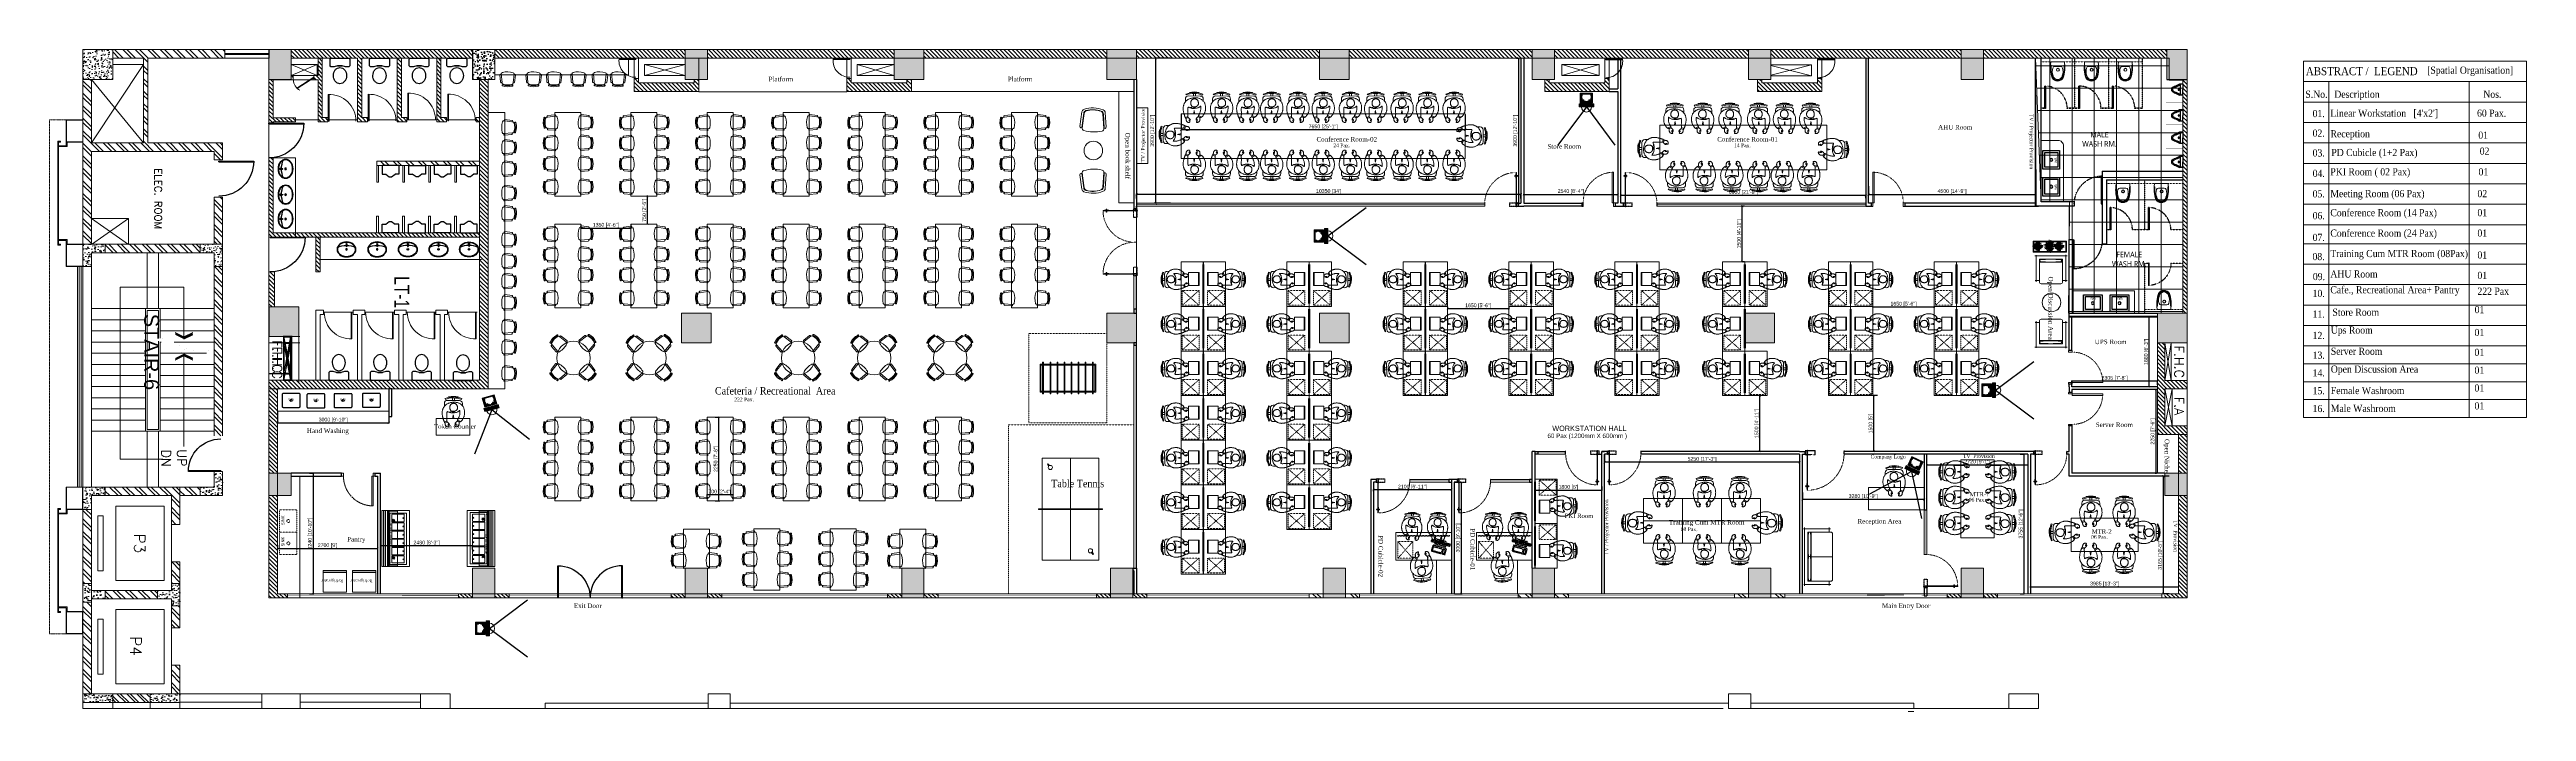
# Model space of a CAD drawing. Header units: millimetres. Extents: x 14520794 to 14796193, y 1415067 to 1454683.
# Drawn here: x 14520794 to 14587504, y 1436883 to 1454683 of the extents above; entities that cross this region are included whole.
import ezdxf
from ezdxf.enums import TextEntityAlignment as Align

# ---------------------------------------------------------------- set-up
doc = ezdxf.new("R2010")
doc.units = ezdxf.units.MM
doc.header["$LTSCALE"] = 0.01
doc.header["$MEASUREMENT"] = 0
doc.header["$PDMODE"] = 35
for name, pattern in [('2012-04-27_JAYPEE BCH_WD_First Floor_Plan$0$DASHED2', [0.375, 0.25, -0.125]), ('ACAD_ISO03W100', [30, 12, -18]), ('DASHED2', [0.375, 0.25, -0.125]), ('HID', [3.45, 2.25, -1.2]), ('HIDDEN', [0.375, 0.25, -0.125]), ('HIDDEN2', [0.1875, 0.125, -0.0625]), ('XREF134$0$HIDDEN', [0.375, 0.25, -0.125])]:
    doc.linetypes.add(name, pattern=pattern)
doc.layers.get('0').update_dxf_attribs({"color": 6, "lineweight": 0})
doc.layers.get('Defpoints').update_dxf_attribs({"color": 2})
for name, color, linetype in [('12', 12, 'Continuous'), ('DOOR1', 5, 'Continuous'), ('DOORS', 143, 'Continuous'), ('DRIVE', 172, 'Continuous'), ('ELEV 6', 8, 'Continuous'), ('ELEVATION', 60, 'Continuous'), ('EPSILON DOME CAMERA', 1, 'Continuous'), ('F-FUR', 6, 'Continuous'), ('fixtures', 6, 'Continuous'), ('GLASS', 5, 'Continuous'), ('LIGHT', 2, 'Continuous'), ('RCC', 7, 'Continuous'), ('Sanetry', 151, 'Continuous'), ('sanetrywashroom', 151, 'Continuous'), ('STAIR', 2, 'Continuous'), ('TEMPLATE', 252, 'Continuous'), ('text main', 7, 'Continuous'), ('TEXT1', 5, 'Continuous'), ('WIN', 5, 'Continuous')]:
    doc.layers.add(name, color=color, linetype=linetype)
for name, color, linetype, lineweight in [('7', 7, 'Continuous', 9), ('8 core c.', 32, 'Continuous', 20), ('A-DOOR', 5, 'Continuous', 20), ('CHAIR', 32, 'Continuous', 13), ('CHAIRS', 30, 'Continuous', 13), ('COL', 5, 'Continuous', 40), ('DIM', 6, 'Continuous', 13), ('ELE-1', 7, 'Continuous', 20), ('ELEV', 7, 'Continuous', 18), ('FIXTURE', 140, 'Continuous', 9), ('fur', 32, 'Continuous', 9), ('fur_h', 32, 'Continuous', 13), ('fur_n', 32, 'Continuous', 13), ('Glass door', 5, 'Continuous', 15), ('glass part', 5, 'Continuous', 0), ('H', 8, 'Continuous', 5), ('HATCH', 8, 'Continuous', 15), ('HIDDEN', 30, 'HIDDEN', 5), ('IP Patch Cod-Jack', 42, 'Continuous', 13), ('men', 1, 'Continuous', 13), ('partition', 34, 'Continuous', 30), ('text', 7, 'Continuous', 13), ('text-1', 2, 'Continuous', 25), ('TREE', 3, 'Continuous', 15), ('TREE-IMAGE', 3, 'Continuous', 0), ('TXT2', 7, 'Continuous', 15), ('WALL', 7, 'Continuous', 30), ('XREF134$0$DoorWindow', 32, 'Continuous', 9)]:
    doc.layers.add(name, color=color, linetype=linetype, lineweight=lineweight)
doc.styles.add('250MM', font='romans.shx')
doc.styles.add('ARIEL', font='arial.ttf', dxfattribs={"height": 150})
doc.styles.add('CUTFILL', font='cut-fill.shx')
doc.styles.add('Ground Cores$0$DLF Standard', font='arial.ttf')
doc.styles.add('HM', font='helv.shx', dxfattribs={"width": 0.75})
doc.styles.add('S2', font='arial.ttf', dxfattribs={"width": 0.9, "height": 150})
doc.styles.add('SMALL', font='arial.ttf', dxfattribs={"height": 100})
doc.styles.add('TIMES', font='times.ttf', dxfattribs={"width": 0.9, "height": 250})
doc.dimstyles.new('AJI', dxfattribs={"dimtxt": 200, "dimasz": 75, "dimexe": 100, "dimexo": 25, "dimgap": 50, "dimtad": 1, "dimdec": 0, "dimrnd": 5, "dimzin": 0, "dimdsep": 46, "dimtxsty": 'SMALL', "dimblk": 'ARCHTICK', "dimcen": 0, "dimdle": 100, "dimclrd": 7, "dimclre": 7, "dimclrt": 256, "dimazin": 0, "dimtfac": 1, "dimtdec": 0, "dimtofl": 0, "dimtmove": 0, "dimatfit": 3, "dimldrblk": 'CLOSEDBLANK', "dimfxl": 100, "dimtolj": 1, "dimtzin": 0, "dimarcsym": 0})
pattern_1 = [(50, (8764406.91, 736593.99), (227.730836, -19.923857), [23.8125, -261.9375]), (355, (8764406.91, 736593.99), (-44.054277, 238.821057), [19.05, -209.55073]), (100.4514447, (8764425.9, 736592.32), (183.676559, 218.89719), [20.237511, -222.612806]), (46.1842, (8764406.9, 736657.49), (338.848801, -52.55291), [35.71875, -392.90625]), (96.6355576, (8764435.15, 736653.1), (296.755168, 309.282656), [30.356279, -333.91951]), (351.184151, (8764406.9, 736657.5), (296.755168, 309.282656), [28.574959, -314.324665]), (21, (8764438.66, 736641.61), (189.517989, -127.831498), [23.8125, -261.9375]), (326, (8764438.66, 736641.6), (77.252535, 230.234958), [19.05, -209.55]), (71.451445, (8764454.46, 736630.96), (266.770524, 102.403461), [20.237511, -222.612422]), (37.5, (8764406.91, 736593.985), (3.8607541, 105.6937986), [0, -207.01, 0, -212.725, 0, -210.34375]), (7.5, (8764406.91, 736593.99), (83.5245781, 125.2257185), [0, -121.285, 0, -202.2475, 0, -80.16875]), (327.5, (8764336.11, 736593.985), (169.488244, -7.16093), [0, -79.375, 0, -247.65, 0, -328.6125]), (317.5, (8764304.36, 736593.99), (185.1614767, 31.7831138), [0, -103.1875, 0, -164.465, 0, -233.3625])]
pattern_2 = [(315, (8764406.91, 736593.99), (168.379802, 168.379802), []), (315, (8764406.91, 736481.73), (168.379802, 168.379802), [])]
pattern_3 = [(315, (8833005.4, 736593.985), (55.2427173, 55.2427173), [])]
pattern_4 = [(315, (8833005.4, 736593.99), (168.379802, 168.379802), []), (315, (8833005.4, 736481.73), (168.379802, 168.379802), [])]

# ---------------------------------------------------------------- blocks, each defined once
blk = doc.blocks.new('sd')
at = {"layer": 'DOORS'}
for p, q in [((1926962, 1625945), (1926962, 1626845)), ((1926992, 1626845), (1926962, 1626845)), ((1926992, 1626845), (1926992, 1625945)), ((1926992, 1625945), (1926962, 1625945))]:
    blk.add_line(p, q, dxfattribs=at)
at = {"layer": 'DOORS', "linetype": '2012-04-27_JAYPEE BCH_WD_First Floor_Plan$0$DASHED2', "ltscale": 20}
blk.add_arc((1926961, 1625945), 901, 0.02384, 88.034, dxfattribs=at)
blk = doc.blocks.new('rFWAE')
for p, q in [((-2287341, -10043749), (-2287191, -10043749)), ((-2287341, -10043749), (-2287341, -10043837)), ((-2287306, -10043812), (-2287075, -10043812)), ((-2287041, -10043749), (-2287191, -10043749)), ((-2287041, -10043749), (-2287041, -10043837))]:
    blk.add_line(p, q)
blk.add_circle((-2287191, -10043860), 17)
for centre, radius, start, end in [((-2287692, -10044081), 428, 13.01429, 34.77314), ((-2287306, -10043821), 9.09, 90, 221.82421), ((-2287708, -10044083), 471, 13.06651, 32.96151), ((-2286673, -10044083), 471, 147.03849, 166.93349), ((-2286689, -10044081), 428, 145.22686, 166.98571), ((-2287075, -10043821), 9.09, 318.17579, 90), ((-2287191, -10043962), 87.5, 195.06809, 270.09426), ((-2287191, -10043962), 60.2, 195.06809, 270.09426), ((-2287190, -10043962), 60.2, 269.90574, 344.93191), ((-2287190, -10043962), 87.5, 269.90574, 344.93191)]:
    blk.add_arc(centre, radius, start, end)
blk = doc.blocks.new('sdfaff')
at = {"layer": 'Sanetry'}
for p, q in [((1218899, -2106786), (1218399, -2106786)), ((1218399, -2106786), (1218399, -2107236)), ((1218399, -2107236), (1218899, -2107236)), ((1218849, -2106836), (1218449, -2106836)), ((1218449, -2106836), (1218449, -2107186)), ((1218449, -2107186), (1218849, -2107186)), ((1218849, -2107186), (1218849, -2106836)), ((1218899, -2107236), (1218899, -2106786))]:
    blk.add_line(p, q, dxfattribs=at)
blk.add_circle((1218649, -2107011), 38.1, dxfattribs=at)
blk = doc.blocks.new('DOORR')
for p, q in [((0, 0.458), (-0.917, 0.458)), ((0, 0.444), (-0.917, 0.444)), ((0, 0.444), (0, 0.458))]:
    blk.add_line(p, q)
blk.add_arc((0, 0.458), 0.917, 180, 270)
blk = doc.blocks.new('A$C5AA46AE6')
at = {"layer": 'DOOR1', "xscale": -1133.994919283093, "yscale": 1133.994919283093, "zscale": 1133.994919283093}
blk.add_blockref('DOORR', (0, 520), dxfattribs=at)
blk = doc.blocks.new('A$C78666EA5')
at = {"linetype": 'ACAD_ISO03W100', "ltscale": 50}
for p, q in [((0, 49), (39, 49)), ((7, 41), (0, 49)), ((0, -49), (0, 49)), ((7, 41), (39, 41)), ((7, -41), (7, 41)), ((39, 49), (39, -68)), ((44, 49), (39, 49)), ((54, 49), (58, 49)), ((58, 49), (58, -68)), ((58, 49), (233, 49)), ((58, 41), (226, 41)), ((226, 41), (233, 49)), ((226, 41), (226, -41)), ((233, 49), (233, -49)), ((0, -49), (7, -41)), ((39, -49), (0, -49)), ((39, -41), (7, -41)), ((39, -68), (44, -68)), ((58, -68), (54, -68)), ((226, -41), (58, -41)), ((233, -49), (58, -49)), ((226, -41), (233, -49))]:
    blk.add_line(p, q, dxfattribs=at)
at = {"ltscale": 2}
for p, q in [((44, 58), (54, 58)), ((44, -866), (44, 58)), ((54, 58), (54, -866)), ((39, -713), (39, -829)), ((44, -713), (39, -713)), ((39, -829), (44, -829)), ((54, -866), (44, -866)), ((54, -713), (58, -713)), ((58, -829), (54, -829)), ((58, -713), (58, -829))]:
    blk.add_line(p, q, dxfattribs=at)
at = {"linetype": 'HIDDEN'}
blk.add_line((900, 0), (900, 49), dxfattribs=at)
for centre in [(21, -773), (76, -773)]:
    blk.add_circle(centre, 12)
at = {"linetype": 'ACAD_ISO03W100', "ltscale": 50, "extrusion": (0, 0, -1)}
for start_param, end_param in [(4.80851, 6.187064), (1.666918, 3.045471)]:
    blk.add_ellipse((49, 0), major_axis=(-8.91, 8.91), ratio=1, start_param=start_param, end_param=end_param, dxfattribs=at)
at = {"ltscale": 2, "extrusion": (0, 0, -1)}
blk.add_ellipse((49, 0), major_axis=(-612, 612), ratio=1, start_param=3.926991, end_param=3.932609, dxfattribs=at)
at = {"layer": 'HIDDEN', "linetype": 'DASHED2', "extrusion": (0, 0, -1)}
blk.add_ellipse((38, -4), major_axis=(-619, 605), ratio=0.991948, start_param=2.359023, end_param=3.924163, dxfattribs=at)
blk = doc.blocks.new('312')
at = {"layer": 'fur_h', "ltscale": 5000}
for p, q in [((14580530, 1440801), (14579030, 1440801)), ((14579030, 1440801), (14579030, 1440050)), ((14579030, 1440749), (14580530, 1440749)), ((14579030, 1440745), (14580530, 1440745)), ((14579030, 1440699), (14580530, 1440699)), ((14579030, 1440695), (14580530, 1440695)), ((14579030, 1440649), (14580530, 1440649)), ((14579030, 1440645), (14580530, 1440645)), ((14580530, 1440617), (14579030, 1440617)), ((14580515, 1440604), (14579044, 1440604)), ((14579044, 1440604), (14579044, 1440376)), ((14579044, 1440376), (14580515, 1440376)), ((14579082, 1440581), (14579082, 1440137)), ((14580230, 1440581), (14579082, 1440581)), ((14579082, 1440581), (14580463, 1440581)), ((14579122, 1440517), (14579122, 1440206)), ((14579131, 1440586), (14579132, 1440571)), ((14579131, 1440584), (14579136, 1440583)), ((14579132, 1440578), (14579131, 1440577)), ((14579132, 1440573), (14579137, 1440572)), ((14579307, 1440527), (14579133, 1440527)), ((14579292, 1440516), (14579225, 1440449)), ((14579258, 1440516), (14579225, 1440483)), ((14579292, 1440483), (14579258, 1440449)), ((14579318, 1440206), (14579318, 1440517)), ((14579340, 1440517), (14579340, 1440206)), ((14579528, 1440527), (14579351, 1440527)), ((14579539, 1440206), (14579539, 1440517)), ((14579560, 1440517), (14579560, 1440206)), ((14579748, 1440527), (14579570, 1440527)), ((14579758, 1440206), (14579758, 1440517)), ((14579781, 1440517), (14579781, 1440206)), ((14579969, 1440527), (14579791, 1440527)), ((14579979, 1440206), (14579979, 1440517)), ((14580007, 1440517), (14580007, 1440206)), ((14580195, 1440527), (14580018, 1440527)), ((14580206, 1440206), (14580206, 1440517)), ((14580232, 1440517), (14580232, 1440206)), ((14580301, 1440516), (14580234, 1440449)), ((14580268, 1440516), (14580234, 1440483)), ((14580420, 1440527), (14580243, 1440527)), ((14580301, 1440483), (14580268, 1440449)), ((14580431, 1440206), (14580431, 1440517)), ((14580463, 1440581), (14580463, 1440137)), ((14580515, 1440376), (14580515, 1440604)), ((14580530, 1440050), (14580530, 1440801)), ((14579030, 1440050), (14580530, 1440050)), ((14579082, 1440137), (14580463, 1440137)), ((14579133, 1440195), (14579307, 1440195)), ((14579351, 1440195), (14579528, 1440195)), ((14579570, 1440195), (14579748, 1440195)), ((14579791, 1440195), (14579969, 1440195)), ((14580018, 1440195), (14580195, 1440195)), ((14580243, 1440195), (14580420, 1440195))]:
    blk.add_line(p, q, dxfattribs=at)
blk.add_lwpolyline([(14579132, 1440571, 0.063324), (14579137, 1440572, 0.07639), (14579141, 1440574, 0.107132), (14579144, 1440577, 0.14755), (14579144, 1440580, 0.14755), (14579143, 1440583, 0.107132), (14579140, 1440585, 0.07639), (14579136, 1440586, 0.063324), (14579131, 1440586, 0.063324)], format="xyb", dxfattribs=at)
for centre in [(14579220, 1440218), (14579440, 1440218), (14579659, 1440218), (14579880, 1440218), (14580106, 1440218), (14580331, 1440218)]:
    blk.add_circle(centre, 12.5, dxfattribs=at)
for centre, radius, start, end in [((14579133, 1440517), 10.4, 90, 180), ((14579144, 1440609), 29.3, 270.55829, 323.14798), ((14579307, 1440517), 10.4, 0, 90), ((14579351, 1440517), 10.4, 90, 180), ((14579528, 1440517), 10.4, 0, 90), ((14579570, 1440517), 10.4, 90, 180), ((14579748, 1440517), 10.4, 0, 90), ((14579791, 1440517), 10.4, 90, 180), ((14579969, 1440517), 10.4, 0, 90), ((14580018, 1440517), 10.4, 90, 180), ((14580195, 1440517), 10.4, 0, 90), ((14580243, 1440517), 10.4, 90, 180), ((14580420, 1440517), 10.4, 0, 90), ((14579133, 1440206), 10.4, 180, 270), ((14579307, 1440206), 10.4, 270, 0), ((14579351, 1440206), 10.4, 180, 270), ((14579528, 1440206), 10.4, 270, 0), ((14579570, 1440206), 10.4, 180, 270), ((14579748, 1440206), 10.4, 270, 0), ((14579791, 1440206), 10.4, 180, 270), ((14579969, 1440206), 10.4, 270, 0), ((14580018, 1440206), 10.4, 180, 270), ((14580195, 1440206), 10.4, 270, 0), ((14580243, 1440206), 10.4, 180, 270), ((14580420, 1440206), 10.4, 270, 0)]:
    blk.add_arc(centre, radius, start, end, dxfattribs=at)
at = {"layer": 'TXT2', "color": 6, "style": 'TIMES', "width": 0.9}
blk.add_text('Bain Marie', height=80.6, dxfattribs=at).set_placement((14579641, 1440533))
blk = doc.blocks.new('d vh')
at = {"layer": 'CHAIR'}
for p, q in [((403092, -130838), (403120, -130827)), ((403130, -130954), (403145, -130949)), ((403430, -131125), (403185, -130853)), ((403192, -130723), (403258, -130664)), ((403230, -131018), (403287, -130966)), ((403271, -131063), (403328, -131012)), ((403610, -131087), (403560, -131132)), ((403325, -131168), (403332, -131154)), ((403437, -131217), (403450, -131190))]:
    blk.add_line(p, q, dxfattribs=at)
for centre, radius, start, end in [((403738, -130597), 690, 200.43701, 244.0784), ((403738, -130597), 660, 200.46283, 244.0784), ((403738, -130597), 705, 210.41107, 234.10112), ((403253, -130792), 91.7, 131.97907, 221.97907), ((403498, -131064), 91.7, 221.97907, 311.97907)]:
    blk.add_arc(centre, radius, start, end, dxfattribs=at)
at = {"layer": 'men', "linetype": 'ByBlock'}
for p, q in [((403501, -130391), (403513, -130385)), ((403513, -130385), (403525, -130379)), ((403525, -130379), (403536, -130374)), ((403536, -130374), (403545, -130370)), ((403545, -130370), (403553, -130366)), ((403553, -130366), (403561, -130362)), ((403561, -130362), (403568, -130359)), ((403568, -130359), (403574, -130357)), ((403574, -130357), (403581, -130354)), ((403581, -130354), (403588, -130352)), ((403588, -130352), (403595, -130350)), ((403595, -130350), (403603, -130348)), ((403603, -130348), (403611, -130346)), ((403611, -130346), (403620, -130344)), ((403642, -130422), (403613, -130345)), ((403620, -130344), (403629, -130342)), ((403629, -130342), (403638, -130339)), ((403638, -130339), (403646, -130337)), ((403646, -130337), (403654, -130334)), ((403673, -130409), (403646, -130337)), ((403654, -130334), (403661, -130331)), ((403661, -130331), (403668, -130328)), ((403668, -130328), (403674, -130325)), ((403674, -130325), (403679, -130321)), ((403679, -130321), (403684, -130317)), ((403684, -130317), (403689, -130314)), ((403689, -130314), (403694, -130310)), ((403694, -130310), (403700, -130307)), ((403700, -130307), (403706, -130304)), ((403706, -130304), (403713, -130302)), ((403713, -130302), (403721, -130300)), ((403721, -130300), (403729, -130298)), ((403729, -130298), (403737, -130298)), ((403737, -130298), (403745, -130298)), ((403745, -130298), (403754, -130299)), ((403746, -130381), (403745, -130383)), ((403745, -130383), (403745, -130385)), ((403745, -130385), (403746, -130386)), ((403747, -130379), (403746, -130381)), ((403746, -130386), (403748, -130388)), ((403749, -130377), (403747, -130379)), ((403752, -130375), (403749, -130377)), ((403756, -130373), (403752, -130375)), ((403754, -130299), (403762, -130300)), ((403760, -130372), (403756, -130373)), ((403765, -130371), (403760, -130372)), ((403762, -130300), (403769, -130303)), ((403770, -130370), (403765, -130371)), ((403769, -130303), (403776, -130306)), ((403775, -130369), (403770, -130370)), ((403781, -130369), (403775, -130369)), ((403776, -130306), (403783, -130311)), ((403786, -130369), (403781, -130369)), ((403783, -130311), (403789, -130316)), ((403791, -130368), (403786, -130369)), ((403789, -130316), (403794, -130321)), ((403796, -130367), (403791, -130368)), ((403794, -130321), (403798, -130327)), ((403800, -130366), (403796, -130367)), ((403798, -130327), (403802, -130332)), ((403803, -130365), (403800, -130366)), ((403802, -130332), (403805, -130338)), ((403806, -130363), (403803, -130365)), ((403805, -130338), (403807, -130343)), ((403808, -130361), (403806, -130363)), ((403807, -130343), (403809, -130348)), ((403809, -130358), (403808, -130361)), ((403809, -130348), (403810, -130352)), ((403810, -130355), (403809, -130358)), ((403810, -130352), (403810, -130355)), ((403252, -130708), (403253, -130694)), ((403252, -130722), (403252, -130708)), ((403253, -130737), (403252, -130722)), ((403253, -130694), (403255, -130679)), ((403255, -130753), (403253, -130737)), ((403255, -130679), (403258, -130665)), ((403258, -130769), (403255, -130753)), ((403258, -130665), (403261, -130651)), ((403262, -130786), (403258, -130769)), ((403261, -130651), (403265, -130637)), ((403268, -130804), (403262, -130786)), ((403265, -130637), (403269, -130622)), ((403274, -130823), (403268, -130804)), ((403269, -130622), (403274, -130607)), ((403274, -130607), (403280, -130592)), ((403282, -130841), (403274, -130823)), ((403280, -130592), (403287, -130577)), ((403290, -130860), (403282, -130841)), ((403287, -130577), (403295, -130562)), ((403299, -130879), (403290, -130860)), ((403295, -130562), (403303, -130547)), ((403309, -130897), (403299, -130879)), ((403303, -130547), (403314, -130533)), ((403319, -130915), (403309, -130897)), ((403314, -130533), (403325, -130518)), ((403330, -130931), (403319, -130915)), ((403325, -130518), (403338, -130504)), ((403342, -130948), (403330, -130931)), ((403338, -130504), (403351, -130491)), ((403354, -130963), (403342, -130948)), ((403351, -130491), (403366, -130478)), ((403367, -130977), (403354, -130963)), ((403366, -130478), (403380, -130465)), ((403380, -130991), (403367, -130977)), ((403380, -130465), (403396, -130453)), ((403394, -131004), (403380, -130991)), ((403409, -131016), (403394, -131004)), ((403396, -130453), (403411, -130442)), ((403424, -131028), (403409, -131016)), ((403411, -130442), (403427, -130431)), ((403440, -131038), (403424, -131028)), ((403427, -130431), (403443, -130422)), ((403441, -130609), (403437, -130617)), ((403437, -130617), (403439, -130624)), ((403439, -130624), (403445, -130629)), ((403457, -131048), (403440, -131038)), ((403449, -130598), (403441, -130609)), ((403443, -130422), (403458, -130413)), ((403445, -130629), (403454, -130634)), ((403462, -130584), (403449, -130598)), ((403454, -130634), (403466, -130639)), ((403475, -131057), (403457, -131048)), ((403458, -130413), (403473, -130405)), ((403478, -130569), (403462, -130584)), ((403466, -130639), (403482, -130645)), ((403473, -130405), (403487, -130397)), ((403493, -131065), (403475, -131057)), ((403496, -130553), (403478, -130569)), ((403482, -130645), (403499, -130654)), ((403487, -130397), (403501, -130391)), ((403511, -131072), (403493, -131065)), ((403515, -130536), (403496, -130553)), ((403499, -130654), (403517, -130665)), ((403530, -131077), (403511, -131072)), ((403533, -130521), (403515, -130536)), ((403517, -130665), (403537, -130680)), ((403549, -131082), (403530, -131077)), ((403551, -130506), (403533, -130521)), ((403537, -130680), (403557, -130699)), ((403568, -131085), (403549, -131082)), ((403566, -130494), (403551, -130506)), ((403557, -130699), (403577, -130720)), ((403578, -130483), (403566, -130494)), ((403588, -131087), (403568, -131085)), ((403577, -130720), (403596, -130742)), ((403586, -130475), (403578, -130483)), ((403583, -130742), (403590, -130735)), ((403584, -130748), (403594, -130740)), ((403593, -130470), (403586, -130475)), ((403607, -131087), (403588, -131087)), ((403597, -130465), (403593, -130470)), ((403596, -130742), (403613, -130766)), ((403600, -130462), (403597, -130465)), ((403602, -130460), (403600, -130462)), ((403603, -130458), (403602, -130460)), ((403604, -130456), (403603, -130458)), ((403606, -130454), (403604, -130456)), ((403608, -130452), (403606, -130454)), ((403627, -131086), (403607, -131087)), ((403610, -130450), (403608, -130452)), ((403612, -130448), (403610, -130450)), ((403615, -130446), (403612, -130448)), ((403613, -130766), (403629, -130790)), ((403617, -130444), (403615, -130446)), ((403620, -130442), (403617, -130444)), ((403622, -130440), (403620, -130442)), ((403625, -130438), (403622, -130440)), ((403627, -130436), (403625, -130438)), ((403628, -130435), (403627, -130436)), ((403646, -131084), (403627, -131086)), ((403630, -130433), (403628, -130435)), ((403629, -130790), (403642, -130813)), ((403632, -130431), (403630, -130433)), ((403634, -130429), (403632, -130431)), ((403636, -130427), (403634, -130429)), ((403638, -130425), (403636, -130427)), ((403641, -130423), (403638, -130425)), ((403644, -130420), (403641, -130423)), ((403642, -130813), (403652, -130836)), ((403647, -130418), (403644, -130420)), ((403666, -131080), (403646, -131084)), ((403650, -130415), (403647, -130418)), ((403654, -130413), (403650, -130415)), ((403652, -130836), (403658, -130856)), ((403659, -130411), (403654, -130413)), ((403658, -130856), (403662, -130874)), ((403663, -130410), (403659, -130411)), ((403662, -130874), (403663, -130890)), ((403669, -130409), (403663, -130410)), ((403663, -130890), (403664, -130904)), ((403664, -130904), (403664, -130914)), ((403664, -130914), (403665, -130921)), ((403665, -130921), (403668, -130925)), ((403685, -131075), (403666, -131080)), ((403668, -130925), (403673, -130925)), ((403674, -130409), (403669, -130409)), ((403673, -130925), (403681, -130921)), ((403681, -130410), (403674, -130409)), ((403687, -130411), (403681, -130410)), ((403681, -130921), (403691, -130913)), ((403704, -131068), (403685, -131075)), ((403694, -130412), (403687, -130411)), ((403691, -130913), (403704, -130903)), ((403701, -130413), (403694, -130412)), ((403708, -130414), (403701, -130413)), ((403704, -130903), (403718, -130890)), ((403723, -131060), (403704, -131068)), ((403716, -130415), (403708, -130414)), ((403723, -130416), (403716, -130415)), ((403718, -130890), (403732, -130875)), ((403731, -130416), (403723, -130416)), ((403741, -131050), (403723, -131060)), ((403738, -130416), (403731, -130416)), ((403732, -130875), (403747, -130859)), ((403745, -130415), (403738, -130416)), ((403759, -131039), (403741, -131050)), ((403752, -130414), (403745, -130415)), ((403747, -130859), (403761, -130841)), ((403748, -130388), (403751, -130389)), ((403751, -130389), (403754, -130390)), ((403758, -130413), (403752, -130414)), ((403754, -130390), (403758, -130391)), ((403758, -130391), (403762, -130391)), ((403763, -130411), (403758, -130413)), ((403776, -131027), (403759, -131039)), ((403761, -130841), (403774, -130823)), ((403762, -130391), (403766, -130392)), ((403768, -130409), (403763, -130411)), ((403766, -130392), (403769, -130393)), ((403772, -130408), (403768, -130409)), ((403769, -130393), (403772, -130394)), ((403772, -130394), (403775, -130395)), ((403775, -130406), (403772, -130408)), ((403774, -130823), (403786, -130804)), ((403775, -130395), (403777, -130397)), ((403777, -130404), (403775, -130406)), ((403793, -131014), (403776, -131027)), ((403777, -130397), (403778, -130398)), ((403778, -130402), (403777, -130404)), ((403778, -130398), (403779, -130400)), ((403779, -130400), (403778, -130402)), ((403786, -130804), (403796, -130786)), ((403809, -131001), (403793, -131014)), ((403796, -130786), (403804, -130768)), ((403804, -130768), (403812, -130751)), ((403824, -130987), (403809, -131001)), ((403812, -130751), (403818, -130735)), ((403818, -130735), (403824, -130720)), ((403824, -130720), (403828, -130707)), ((403838, -130973), (403824, -130987)), ((403828, -130707), (403833, -130697)), ((403833, -130697), (403836, -130688)), ((403935, -130725), (403835, -130691)), ((403836, -130688), (403840, -130682)), ((403851, -130959), (403838, -130973)), ((403840, -130682), (403843, -130677)), ((403843, -130677), (403846, -130673)), ((403846, -130673), (403849, -130669)), ((403849, -130669), (403851, -130666)), ((403851, -130666), (403852, -130662)), ((403862, -130945), (403851, -130959)), ((403852, -130662), (403853, -130657)), ((403852, -130662), (403919, -130677)), ((403853, -130657), (403854, -130651)), ((403854, -130618), (403855, -130609)), ((403854, -130627), (403854, -130618)), ((403854, -130636), (403854, -130627)), ((403854, -130644), (403854, -130636)), ((403854, -130651), (403854, -130644)), ((403855, -130600), (403857, -130591)), ((403855, -130609), (403855, -130600)), ((403857, -130591), (403859, -130584)), ((403859, -130584), (403861, -130576)), ((403861, -130576), (403864, -130570)), ((403872, -130932), (403862, -130945)), ((403864, -130570), (403868, -130564)), ((403868, -130564), (403871, -130559)), ((403871, -130559), (403875, -130554)), ((403882, -130918), (403872, -130932)), ((403875, -130554), (403879, -130549)), ((403879, -130549), (403883, -130545)), ((403890, -130904), (403882, -130918)), ((403883, -130545), (403886, -130542)), ((403886, -130542), (403890, -130539)), ((403890, -130539), (403893, -130537)), ((403897, -130891), (403890, -130904)), ((403892, -130564), (403891, -130569)), ((403891, -130569), (403891, -130573)), ((403891, -130573), (403892, -130576)), ((403894, -130559), (403892, -130564)), ((403892, -130576), (403894, -130577)), ((403893, -130537), (403895, -130535)), ((403895, -130553), (403894, -130559)), ((403894, -130577), (403898, -130577)), ((403895, -130535), (403897, -130534)), ((403897, -130548), (403895, -130553)), ((403897, -130534), (403899, -130535)), ((403898, -130543), (403897, -130548)), ((403904, -130876), (403897, -130891)), ((403899, -130539), (403898, -130543)), ((403898, -130577), (403902, -130575)), ((403899, -130535), (403899, -130536)), ((403899, -130536), (403899, -130539)), ((403902, -130575), (403907, -130572)), ((403910, -130862), (403904, -130876)), ((403907, -130572), (403912, -130568)), ((403916, -130847), (403910, -130862)), ((403912, -130568), (403918, -130563)), ((403921, -130832), (403916, -130847)), ((403918, -130563), (403923, -130558)), ((403921, -130672), (403919, -130677)), ((403919, -130677), (403919, -130682)), ((403919, -130682), (403920, -130687)), ((403920, -130687), (403923, -130693)), ((403925, -130667), (403921, -130672)), ((403925, -130817), (403921, -130832)), ((403923, -130558), (403927, -130552)), ((403923, -130693), (403926, -130699)), ((403929, -130663), (403925, -130667)), ((403929, -130801), (403925, -130817)), ((403926, -130699), (403929, -130706)), ((403927, -130552), (403931, -130545)), ((403935, -130658), (403929, -130663)), ((403929, -130706), (403932, -130714)), ((403932, -130786), (403929, -130801)), ((403931, -130545), (403933, -130539)), ((403932, -130714), (403934, -130723)), ((403935, -130772), (403932, -130786)), ((403933, -130539), (403936, -130532)), ((403934, -130723), (403936, -130733)), ((403941, -130653), (403935, -130658)), ((403936, -130758), (403935, -130772)), ((403936, -130532), (403938, -130526)), ((403936, -130733), (403937, -130745)), ((403937, -130745), (403936, -130758)), ((403938, -130526), (403940, -130520)), ((403940, -130520), (403942, -130515)), ((403947, -130648), (403941, -130653)), ((403942, -130515), (403944, -130511)), ((403944, -130511), (403946, -130507)), ((403946, -130507), (403949, -130505)), ((403953, -130643), (403947, -130648)), ((403949, -130505), (403952, -130504)), ((403952, -130504), (403956, -130505)), ((403959, -130637), (403953, -130643)), ((403956, -130505), (403959, -130506)), ((403959, -130506), (403963, -130509)), ((403965, -130632), (403959, -130637)), ((403963, -130509), (403967, -130513)), ((403970, -130626), (403965, -130632)), ((403967, -130513), (403970, -130517)), ((403970, -130517), (403974, -130523)), ((403974, -130619), (403970, -130626)), ((403974, -130523), (403977, -130529)), ((403978, -130613), (403974, -130619)), ((403977, -130529), (403980, -130536)), ((403981, -130606), (403978, -130613)), ((403980, -130536), (403982, -130544)), ((403983, -130599), (403981, -130606)), ((403982, -130544), (403984, -130551)), ((403985, -130592), (403983, -130599)), ((403984, -130551), (403985, -130560)), ((403985, -130560), (403986, -130568)), ((403986, -130584), (403985, -130592)), ((403986, -130568), (403986, -130576)), ((403986, -130576), (403986, -130584))]:
    blk.add_line(p, q, dxfattribs=at)
at = {"layer": 'men'}
for p, q in [((403586, -130476), (403699, -130602)), ((403727, -130633), (403818, -130734))]:
    blk.add_line(p, q, dxfattribs=at)
at = {"layer": 'men', "linetype": 'ByBlock'}
for points in [[(403512, -130727), (403517, -130731), (403522, -130735), (403528, -130740), (403533, -130745), (403539, -130751), (403544, -130756), (403549, -130762), (403554, -130768), (403559, -130774), (403564, -130780), (403568, -130785), (403572, -130791), (403575, -130796), (403578, -130801), (403581, -130806), (403583, -130810), (403585, -130814), (403586, -130818), (403588, -130821), (403589, -130824), (403589, -130828), (403590, -130832), (403591, -130836), (403591, -130840), (403592, -130846), (403592, -130852), (403592, -130858), (403592, -130865), (403592, -130872), (403591, -130879), (403589, -130886), (403587, -130894), (403584, -130901), (403580, -130908), (403575, -130914), (403570, -130921), (403564, -130927), (403557, -130933), (403550, -130939), (403543, -130945), (403535, -130951), (403527, -130956), (403518, -130960), (403509, -130965), (403500, -130968), (403490, -130971), (403481, -130973), (403471, -130974), (403461, -130975), (403451, -130974), (403442, -130972), (403432, -130970), (403423, -130967), (403414, -130963), (403406, -130959), (403398, -130954), (403390, -130949), (403383, -130943), (403377, -130937), (403372, -130931), (403367, -130924), (403362, -130917), (403358, -130910), (403354, -130903), (403351, -130895), (403349, -130888), (403347, -130880), (403345, -130872), (403345, -130863), (403345, -130855), (403346, -130846), (403348, -130836), (403351, -130827), (403355, -130817), (403360, -130807), (403366, -130797), (403373, -130787), (403381, -130777), (403389, -130768), (403398, -130760), (403408, -130752), (403418, -130745), (403429, -130738), (403440, -130733), (403451, -130729), (403463, -130726), (403474, -130724), (403485, -130723), (403495, -130723), (403505, -130725), (403515, -130727), (403524, -130730), (403532, -130733), (403540, -130736), (403547, -130739), (403553, -130741), (403559, -130742), (403563, -130743), (403567, -130743), (403570, -130742), (403573, -130742), (403575, -130741), (403577, -130741), (403579, -130741), (403581, -130741), (403582, -130741), (403583, -130742), (403584, -130744), (403584, -130745), (403584, -130748), (403584, -130750), (403583, -130753), (403582, -130757), (403580, -130761), (403579, -130767), (403579, -130775), (403579, -130785), (403581, -130797), (403585, -130813), (403591, -130833)], [(403521, -130694), (403486, -130655)], [(403633, -130690), (403652, -130666), (403668, -130645), (403682, -130626), (403694, -130609), (403699, -130602)], [(403633, -130690), (403658, -130674), (403681, -130660), (403701, -130648), (403727, -130633)]]:
    blk.add_lwpolyline(points, dxfattribs=at)
blk = doc.blocks.new('dtyhth')
at = {"layer": 'fur_n'}
for points in [[(14546203, 1693100), (14546203, 1692500), (14545003, 1692500), (14545003, 1693100)], [(14545288, 1692984), (14545638, 1692984), (14545638, 1692704), (14545288, 1692704)], [(14545288, 1692984), (14545638, 1692984), (14545638, 1692969), (14545288, 1692969)]]:
    blk.add_lwpolyline(points, close=True, dxfattribs=at)
at = {"layer": 'GLASS'}
blk.add_lwpolyline([(14546128, 1693106), (14546128, 1693094), (14545078, 1693094), (14545078, 1693106)], close=True, dxfattribs=at)
at = {"layer": 'HIDDEN'}
for p, q in [((14545773, 1692534), (14546173, 1692984)), ((14545773, 1692984), (14546173, 1692534))]:
    blk.add_line(p, q, dxfattribs=at)
blk.add_lwpolyline([(14545773, 1692984), (14545773, 1692534), (14546173, 1692534), (14546173, 1692984)], close=True, dxfattribs=at)
at = {"layer": 'CHAIRS', "xscale": -0.8000000007450578, "yscale": 0.800000000745058, "zscale": 0.800000000745058, "rotation": 313.2068148817128}
blk.add_blockref('d vh', (14842757, 1528630), dxfattribs=at)
blk = doc.blocks.new('Wc2')
for p, q in [((57, 271), (31, 245)), ((31, 245), (31, -237)), ((235, 271), (57, 271)), ((260, 245), (235, 271)), ((235, 67), (260, 156)), ((235, -60), (235, 67)), ((235, 67), (235, -60)), ((260, 156), (260, 245)), ((31, -237), (57, -263)), ((57, -263), (235, -263)), ((260, -148), (235, -60)), ((235, -263), (260, -237)), ((260, -237), (260, -148))]:
    blk.add_line(p, q)
blk.add_lwpolyline([(717, 4, 0.117036), (701, 70, 0.104338), (654, 130, 0.09029), (579, 172, 0.09898), (501, 182, 0.08237), (417, 168, 0.09029), (349, 130, 0.104338), (301, 70, 0.117036), (285, 4, 0.117036), (301, -62, 0.104338), (349, -122, 0.09029), (417, -160, 0.08237), (501, -174, 0.08237), (586, -160, 0.09029), (654, -122, 0.104338), (701, -62, 0.117036)], format="xyb", close=True)
blk = doc.blocks.new('Urinal1')
for p, q in [((0, 225), (0, -225)), ((0, 225), (228.6, 225)), ((228.6, 225), (228.6, 127)), ((304.8, 25.4), (228.6, 127)), ((304.8, -38.1), (304.8, 25.4)), ((0, -225), (228.6, -225)), ((228.6, -127), (304.8, -38.1)), ((228.6, -225), (228.6, -127))]:
    blk.add_line(p, q)
blk = doc.blocks.new('VASI1')
at = {"color": 8}
for p, q in [((11.7, -13.5), (11.7, -11.3)), ((12.2, -13.5), (12.2, -11.3))]:
    blk.add_line(p, q, dxfattribs=at)
for centre, radius in [((11.9, -8.1), 0.846), ((11.9, -8.1), 0.596), ((11.9, -13.7), 0.596)]:
    blk.add_circle(centre, radius, dxfattribs=at)
for centre, radius, start, end in [((11.9, 10.4), 22.8, 244.7812, 295.2188), ((11.9, -11.3), 0.23, 0, 180), ((11.9, -13.5), 0.23, 180, 0)]:
    blk.add_arc(centre, radius, start, end, dxfattribs=at)
blk.add_ellipse((11.9, -8.1), major_axis=(-10, 0), ratio=0.8)
blk.add_open_spline([(2.4, -8.1), (2.4, -8.7), (2.5, -9.3), (3, -10.8), (3.5, -11.6), (4.8, -13.2), (5.7, -13.9), (7.8, -14.9), (8.9, -15.3), (11.4, -15.7), (12.6, -15.6), (15, -15.3), (16.1, -14.9), (18.2, -13.8), (19, -13.2), (20.4, -11.6), (20.9, -10.7), (21.5, -8.8), (21.5, -7.8), (21.1, -5.9), (20.6, -4.9), (19.3, -3.3), (18.4, -2.5), (16.4, -1.4), (15.2, -1), (12.7, -0.6), (11.4, -0.5), (9, -0.9), (7.8, -1.3), (5.8, -2.3), (5.1, -2.8), (3.8, -4.1), (3.3, -4.8), (2.6, -6.4), (2.4, -7.2), (2.4, -8), (2.4, -8.1), (2.4, -8.1)], degree=3, knots=[0, 0, 0, 0, 0.245036, 0.245036, 0.618716, 0.618716, 0.999178, 0.999178, 1.386246, 1.386246, 1.771354, 1.771354, 2.14887, 2.14887, 2.524144, 2.524144, 2.91889, 2.91889, 3.313637, 3.313637, 3.708383, 3.708383, 4.10313, 4.10313, 4.497876, 4.497876, 4.892622, 4.892622, 5.287369, 5.287369, 5.612531, 5.612531, 5.937693, 5.937693, 6.262855, 6.262855, 6.283185, 6.283185, 6.283185, 6.283185], dxfattribs=at)
blk = doc.blocks.new('e23')
h = blk.add_hatch(color=8)
h.dxf.hatch_style = 1
h.paths.add_polyline_path([(14607114, 1454453), (14607114, 1454683), (14606514, 1454683), (14606514, 1453883), (14607114, 1453883)])
h.paths.add_polyline_path([(14612941, 1454453), (14612941, 1454683), (14612141, 1454683), (14612141, 1453983), (14612141, 1453883), (14612341, 1453883), (14612941, 1453883)])
h.paths.add_polyline_path([(14618668, 1454451), (14618668, 1454683), (14617868, 1454683), (14617868, 1453883), (14618668, 1453883)])
h.paths.add_polyline_path([(14624396, 1454453), (14624396, 1454683), (14623596, 1454682), (14623596, 1453883), (14624396, 1453883)])
h.paths.add_polyline_path([(14629923, 1454683), (14629323, 1454683), (14629323, 1453883), (14629667, 1453883), (14629923, 1453883)])
h.paths.add_polyline_path([(14635750, 1454683), (14635150, 1454683), (14635150, 1453883), (14635394, 1453883), (14635750, 1453883)])
h.paths.add_polyline_path([(14641477, 1454683), (14640877, 1454683), (14640877, 1453883), (14641477, 1453883)])
h.paths.add_polyline_path([(14646962, 1454683), (14646419, 1454683), (14646419, 1453883), (14646962, 1453883)])
h.paths.add_polyline_path([(14646962, 1447593), (14646162, 1447593), (14646162, 1446793), (14646962, 1446793)])
h.paths.add_polyline_path([(14646962, 1443288), (14646362, 1443288), (14646362, 1442688), (14646962, 1442688)])
h.paths.add_polyline_path([(14635850, 1447593), (14635050, 1447593), (14635050, 1446793), (14635850, 1446793)])
h.paths.add_polyline_path([(14635750, 1440733), (14635150, 1440733), (14635150, 1440048), (14635150, 1439933), (14635750, 1439933)])
h.paths.add_polyline_path([(14641477, 1440733), (14640877, 1440733), (14640878, 1440048), (14640877, 1439933), (14640877, 1439933), (14641477, 1439933)])
h.paths.add_polyline_path([(14624396, 1447593), (14623596, 1447593), (14623596, 1446793), (14624396, 1446793)])
h.paths.add_polyline_path([(14618668, 1447593), (14617868, 1447593), (14617868, 1446793), (14618668, 1446793)])
h.paths.add_polyline_path([(14607214, 1447593), (14606414, 1447593), (14606414, 1446793), (14607214, 1446793)])
h.paths.add_polyline_path([(14607114, 1440733), (14606514, 1440733), (14606514, 1440048), (14606514, 1439933), (14607114, 1439933)])
h.paths.add_polyline_path([(14612942, 1440733), (14612342, 1440733), (14612342, 1440048), (14612342, 1439933), (14612942, 1439933)])
h.paths.add_polyline_path([(14618568, 1440733), (14617968, 1440733), (14617968, 1440048), (14617968, 1439933), (14618070, 1439933), (14618568, 1439933)])
h.paths.add_polyline_path([(14624296, 1440733), (14623696, 1440733), (14623696, 1440048), (14623696, 1439933), (14624296, 1439933)])
h.paths.add_polyline_path([(14629924, 1440733), (14629324, 1440733), (14629324, 1440048), (14629324, 1439933), (14629924, 1439933)])
h.paths.add_polyline_path([(14601387, 1440733), (14600787, 1440733), (14600787, 1440048), (14600787, 1439933), (14601387, 1439933)])
h.paths.add_polyline_path([(14595902, 1443288), (14595532, 1443288), (14595302, 1443288), (14595302, 1442688), (14595902, 1442688)])
h.paths.add_polyline_path([(14596102, 1447763), (14595303, 1447763), (14595303, 1446963), (14596102, 1446963)])
h.paths.add_polyline_path([(14595902, 1454683), (14595303, 1454683), (14595303, 1454453), (14595302, 1453883), (14595902, 1453883)])
h = blk.add_hatch()
h.set_pattern_fill('AR-CONC', color=178, scale=1.25)
h.set_pattern_definition([(50, (8833005.4, 736593.99), (227.730836, -19.923857), [23.8125, -261.9375]), (355, (8833005.4, 736593.99), (-44.054277, 238.821057), [19.05, -209.55073]), (100.4514447, (8833024.38, 736592.32), (183.676559, 218.89719), [20.237511, -222.612806]), (46.1842, (8833005.4, 736657.49), (338.848801, -52.55291), [35.71875, -392.90625]), (96.6355576, (8833033.64, 736653.1), (296.755168, 309.282656), [30.356279, -333.91951]), (351.184151, (8833005.4, 736657.5), (296.755168, 309.282656), [28.574959, -314.324665]), (21, (8833037.15, 736641.61), (189.517989, -127.831498), [23.8125, -261.9375]), (326, (8833037.15, 736641.6), (77.252535, 230.234958), [19.05, -209.55]), (71.451445, (8833052.94, 736630.96), (266.770524, 102.403461), [20.237511, -222.612422]), (37.5, (8833005.4, 736593.985), (3.8607541, 105.6937986), [0, -207.01, 0, -212.725, 0, -210.34375]), (7.5, (8833005.4, 736593.99), (83.5245781, 125.2257185), [0, -121.285, 0, -202.2475, 0, -80.16875]), (327.5, (8832934.6, 736593.985), (169.488244, -7.16093), [0, -79.375, 0, -247.65, 0, -328.6125]), (317.5, (8832902.85, 736593.99), (185.1614767, 31.7831138), [0, -103.1875, 0, -164.465, 0, -233.3625])])
h.paths.add_polyline_path([(14601387, 1454453), (14601387, 1454683), (14600971, 1454683), (14600971, 1453883), (14601387, 1453883)])
h.paths.add_polyline_path([(14600971, 1454683), (14600788, 1454683), (14600788, 1453883), (14600971, 1453883)])
at = {"layer": '7', "lineweight": 0}
h = blk.add_hatch(dxfattribs=at)
h.set_pattern_fill('ANSI31', color=8, scale=625, angle=-90, style=0)
h.set_pattern_definition(pattern_3)
h.paths.add_polyline_path([(14600787, 1454683), (14600787, 1454683), (14595903, 1454683), (14595903, 1454453), (14596623, 1454453), (14597688, 1454453), (14597688, 1452738), (14597803, 1452738), (14597953, 1452738), (14597953, 1452853), (14597803, 1452853), (14597803, 1454453), (14599818, 1454453), (14600785, 1454453)])
h.paths.add_polyline_path([(14601201, 1453883), (14600971, 1453883), (14600971, 1445792), (14595883, 1445793), (14595883, 1445787), (14595882, 1445793), (14595703, 1445793), (14595702, 1445787), (14595702, 1445793), (14595302, 1445793), (14595302, 1443288), (14595532, 1443288), (14595532, 1445563), (14601201, 1445563)])
h.paths.add_polyline_path([(14595532, 1442688), (14595302, 1442688), (14595302, 1439933), (14595797, 1439933), (14595797, 1440048), (14595532, 1440048)])
h = blk.add_hatch(dxfattribs=at)
h.set_pattern_fill('ANSI31', color=8, scale=625, angle=-90, style=0)
h.set_pattern_definition(pattern_3)
h.paths.add_polyline_path([(14596738, 1454453), (14596623, 1454453), (14596623, 1453983), (14596508, 1453983), (14596508, 1453868), (14596623, 1453868), (14596623, 1452738), (14596888, 1452738), (14596888, 1452853), (14596738, 1452853)])
h.paths.add_polyline_path([(14598753, 1452738), (14598868, 1452738), (14599018, 1452738), (14599018, 1452853), (14598868, 1452853), (14598868, 1454453), (14598753, 1454453)])
h.paths.add_polyline_path([(14599933, 1454453), (14599818, 1454453), (14599818, 1452738), (14600083, 1452738), (14600083, 1452853), (14599933, 1452853)])
h = blk.add_hatch(dxfattribs=at)
h.set_pattern_fill('ANSI31', color=8, scale=625, angle=-90, style=0)
h.set_pattern_definition(pattern_3)
h.paths.add_polyline_path([(14606513, 1454453), (14601388, 1454453), (14601388, 1454683), (14606513, 1454683)])
h = blk.add_hatch(dxfattribs=at)
h.set_pattern_fill('ANSI31', color=8, scale=625, angle=-90, style=0)
h.set_pattern_definition(pattern_3)
h.paths.add_polyline_path([(14607114, 1454683), (14607114, 1454453), (14612141, 1454453), (14612141, 1454683)])
h = blk.add_hatch(dxfattribs=at)
h.set_pattern_fill('ANSI31', color=8, scale=625, angle=-90, style=0)
h.set_pattern_definition(pattern_3)
h.paths.add_polyline_path([(14629323, 1454683), (14624396, 1454683), (14624396, 1454453), (14629323, 1454453)])
h.paths.add_polyline_path([(14623596, 1454682), (14618668, 1454682), (14618668, 1454451), (14623596, 1454451)])
h.paths.add_polyline_path([(14617868, 1454683), (14612941, 1454683), (14612941, 1454453), (14617868, 1454453)])
h = blk.add_hatch(dxfattribs=at)
h.set_pattern_fill('ANSI31', color=8, scale=625, angle=-90, style=0)
h.set_pattern_definition(pattern_3)
h.paths.add_polyline_path([(14629923, 1454683), (14629923, 1454453), (14635150, 1454453), (14635150, 1454683)])
h = blk.add_hatch(dxfattribs=at)
h.set_pattern_fill('ANSI31', color=8, scale=625, angle=-90, style=0)
h.set_pattern_definition(pattern_3)
h.paths.add_polyline_path([(14635750, 1454683), (14635750, 1454453), (14640877, 1454453), (14640877, 1454683)])
h = blk.add_hatch(dxfattribs=at)
h.set_pattern_fill('ANSI31', color=8, scale=625, angle=-90, style=0)
h.set_pattern_definition(pattern_3)
h.paths.add_polyline_path([(14646419, 1454683), (14646419, 1454453), (14641477, 1454453), (14641478, 1454683)])
h = blk.add_hatch(dxfattribs=at)
h.set_pattern_fill('ANSI31', color=8, scale=625, angle=-90, style=0)
h.set_pattern_definition(pattern_3)
h.paths.add_polyline_path([(14595417, 1453868), (14595955, 1453868), (14595955, 1453983), (14595903, 1453983), (14595903, 1453883), (14595902, 1453883), (14595302, 1453883), (14595302, 1452706), (14595417, 1452706), (14595417, 1452737), (14596013, 1452737), (14596013, 1452852), (14595417, 1452852)])
h = blk.add_hatch(dxfattribs=at)
h.set_pattern_fill('ANSI31', color=8, scale=625, angle=-90, style=0)
h.set_pattern_definition(pattern_3)
h.paths.add_polyline_path([(14631397, 1453903), (14631282, 1453903), (14631282, 1453788), (14629782, 1453788), (14629782, 1453883), (14629667, 1453883), (14629667, 1453554), (14629782, 1453558), (14631397, 1453558)])
h.paths.add_polyline_path([(14637121, 1453903), (14637006, 1453903), (14637006, 1453788), (14635509, 1453788), (14635509, 1453883), (14635394, 1453883), (14635394, 1453553), (14635509, 1453558), (14637121, 1453558)])
h.paths.add_polyline_path([(14612600, 1453883), (14612485, 1453883), (14612485, 1453788), (14610983, 1453788), (14610983, 1453903), (14610868, 1453903), (14610868, 1453558), (14612600, 1453558)])
h.paths.add_polyline_path([(14606872, 1453883), (14606757, 1453883), (14606757, 1453788), (14605256, 1453788), (14605256, 1453903), (14605141, 1453903), (14605141, 1453558), (14605256, 1453558), (14606872, 1453558)])
h = blk.add_hatch(dxfattribs=at)
h.set_pattern_fill('ANSI31', color=8, scale=625, angle=-90, style=0)
h.set_pattern_definition(pattern_3)
h.paths.add_polyline_path([(14646847, 1447593), (14646962, 1447593), (14646963, 1453883), (14646848, 1453883)])
h = blk.add_hatch(dxfattribs=at)
h.set_pattern_fill('ANSI32', color=251, scale=25, angle=-90, style=0)
h.set_pattern_definition(pattern_4)
h.paths.add_polyline_path([(14600883, 1452738), (14600971, 1452738), (14600971, 1452853), (14600883, 1452853)])
h = blk.add_hatch(dxfattribs=at)
h.set_pattern_fill('ANSI31', color=8, scale=625, angle=-90, style=0)
h.set_pattern_definition(pattern_3)
h.paths.add_polyline_path([(14595302, 1449640), (14596017, 1449640), (14596017, 1449755), (14595416, 1449755), (14595416, 1451770), (14595302, 1451770)])
h.paths.add_polyline_path([(14596017, 1449755), (14596017, 1449640), (14600971, 1449640), (14600971, 1449755), (14597200, 1449755)])
h.paths.add_polyline_path([(14596568, 1448707), (14596683, 1448707), (14596683, 1449640), (14596568, 1449640)])
h.paths.add_polyline_path([(14595302, 1447763), (14595452, 1447763), (14595452, 1448704), (14595302, 1448704)])
h = blk.add_hatch(dxfattribs=at)
h.set_pattern_fill('ANSI32', color=251, scale=25, angle=-90, style=0)
h.set_pattern_definition(pattern_4)
h.paths.add_polyline_path([(14600971, 1451565), (14600971, 1451680), (14598205, 1451680), (14598205, 1451565), (14598255, 1451565)])
h = blk.add_hatch(dxfattribs=at)
h.set_pattern_fill('ANSI31', color=8, scale=625, angle=-90, style=0)
h.set_pattern_definition(pattern_3)
h.paths.add_polyline_path([(14646162, 1446793), (14646363, 1446787), (14646363, 1445787), (14646962, 1445787), (14646962, 1445563), (14646362, 1445563), (14646362, 1444563), (14646962, 1444563), (14646962, 1443288), (14646732, 1443288), (14646732, 1444333), (14646162, 1444333), (14646162, 1446793)])
h = blk.add_hatch(dxfattribs=at)
h.set_pattern_fill('ANSI31', color=8, scale=625, angle=-90, style=0)
h.set_pattern_definition(pattern_3)
h.paths.add_polyline_path([(14646732, 1442688), (14646962, 1442688), (14646962, 1439963), (14646962, 1439933), (14646737, 1439933)])
h = blk.add_hatch(dxfattribs=at)
h.set_pattern_fill('ANSI31', color=8, scale=625, angle=-90, style=0)
h.set_pattern_definition(pattern_3)
h.paths.add_polyline_path([(14601767, 1440048), (14601767, 1439933), (14601387, 1439933), (14601387, 1440048)])
h.paths.add_polyline_path([(14600787, 1440048), (14600787, 1439933), (14600407, 1439933), (14600407, 1440048)])
h = blk.add_hatch(dxfattribs=at)
h.set_pattern_fill('ANSI31', color=8, scale=625, angle=-90, style=0)
h.set_pattern_definition(pattern_3)
h.paths.add_polyline_path([(14641857, 1440042), (14641477, 1440042), (14641477, 1439933), (14641857, 1439933)])
h.paths.add_polyline_path([(14640877, 1440048), (14640497, 1440048), (14640497, 1439933), (14640877, 1439933)])
h.paths.add_polyline_path([(14618948, 1440048), (14618568, 1440048), (14618568, 1439933), (14618948, 1439933)])
h.paths.add_polyline_path([(14617968, 1440048), (14617588, 1440048), (14617588, 1439933), (14617968, 1439933)])
h.paths.add_polyline_path([(14612342, 1440048), (14611991, 1440048), (14611962, 1440048), (14611962, 1439933), (14612342, 1439933)])
h.paths.add_polyline_path([(14613322, 1440048), (14612942, 1440048), (14612942, 1439933), (14613322, 1439933)])
h.paths.add_polyline_path([(14607494, 1440048), (14607114, 1440048), (14607114, 1439933), (14607494, 1439933)])
h.paths.add_polyline_path([(14606514, 1440048), (14606134, 1440048), (14606134, 1439933), (14606514, 1439933)])
h = blk.add_hatch(dxfattribs=at)
h.set_pattern_fill('ANSI32', color=251, scale=25, angle=-90, style=0)
h.set_pattern_definition(pattern_4)
h.paths.add_polyline_path([(14624296, 1440042), (14624296, 1439933), (14624676, 1439933), (14624676, 1440042)])
h.paths.add_polyline_path([(14623696, 1440048), (14623696, 1439933), (14623316, 1439933), (14623316, 1440048)])
h = blk.add_hatch(dxfattribs=at)
h.set_pattern_fill('ANSI32', color=251, scale=25, angle=-90, style=0)
h.set_pattern_definition(pattern_4)
h.paths.add_polyline_path([(14629324, 1440048), (14629324, 1439933), (14628945, 1439933), (14628945, 1440048)])
h.paths.add_polyline_path([(14629924, 1440048), (14629924, 1439933), (14630304, 1439933), (14630304, 1440048)])
h = blk.add_hatch(dxfattribs=at)
h.set_pattern_fill('ANSI32', color=251, scale=25, angle=-90, style=0)
h.set_pattern_definition(pattern_4)
h.paths.add_polyline_path([(14635750, 1440048), (14635750, 1439933), (14636130, 1439933), (14636130, 1440048)])
h.paths.add_polyline_path([(14635150, 1440048), (14635150, 1439933), (14634770, 1439933), (14634770, 1440048)])
h = blk.add_hatch(dxfattribs=at)
h.set_pattern_fill('ANSI31', color=8, scale=625, angle=-90, style=0)
h.set_pattern_definition(pattern_3)
h.paths.add_polyline_path([(14646352, 1440048), (14646352, 1439933), (14646737, 1439933), (14646737, 1440048)])
at = {"color": 6}
for p, q in [((14646419, 1453883), (14646962, 1453883)), ((14595417, 1452706), (14595302, 1452706)), ((14595417, 1452737), (14595417, 1452706)), ((14595416, 1451770), (14595302, 1451770))]:
    blk.add_line(p, q, dxfattribs=at)
at = {"layer": '7', "color": 8, "lineweight": 0}
blk.add_line((14595902, 1446963), (14595902, 1445968), dxfattribs=at)
at = {"layer": '7', "color": 8, "lineweight": 0, "const_width": 50}
for points in [[(14595902, 1446963), (14595902, 1445968), (14595702, 1445968), (14595702, 1446963)], [(14595902, 1446793), (14595902, 1445793), (14595702, 1445793), (14595702, 1446793)]]:
    blk.add_lwpolyline(points, close=True, dxfattribs=at)
at = {"layer": '7', "color": 6, "lineweight": 0}
blk.add_arc((14596265, 1453868), 306, 180, 244.18595, dxfattribs=at)
at = {"layer": 'ELE-1', "ltscale": 5000}
for points in [[(14595797, 1439933), (14600407, 1439933), (14600407, 1440048), (14595797, 1440048)], [(14601767, 1440048), (14606134, 1440048), (14606134, 1439933), (14601767, 1439933)], [(14607494, 1440048), (14611962, 1440048), (14611962, 1439933), (14607494, 1439933)], [(14613322, 1440048), (14617588, 1440048), (14617588, 1439933), (14613322, 1439933)], [(14618949, 1440048), (14623316, 1440048), (14623316, 1439933), (14618949, 1439933)], [(14624676, 1440048), (14628945, 1440048), (14628945, 1439933), (14624676, 1439933)], [(14630304, 1440048), (14634770, 1440048), (14634770, 1439933), (14630304, 1439933)], [(14636130, 1440048), (14640497, 1440048), (14640497, 1439933), (14636130, 1439933)], [(14641857, 1440048), (14646282, 1440048), (14646282, 1439933), (14641857, 1439933)]]:
    blk.add_lwpolyline(points, close=True, dxfattribs=at)
at = {"layer": 'fur_h', "lineweight": 0}
for p, q in [((14595416, 1451770), (14596017, 1451770)), ((14596017, 1451770), (14596017, 1449755)), ((14596683, 1449040), (14601028, 1449040)), ((14596568, 1447677), (14596568, 1445793)), ((14596768, 1447677), (14596568, 1447677)), ((14596768, 1447562), (14596768, 1447677)), ((14597568, 1447620), (14596768, 1447620)), ((14597568, 1447677), (14597883, 1447677)), ((14597568, 1447677), (14597568, 1447562)), ((14597883, 1447677), (14597883, 1447562)), ((14598683, 1447677), (14598998, 1447677)), ((14598683, 1447677), (14598683, 1447562)), ((14598998, 1447562), (14598998, 1447677)), ((14599798, 1447677), (14600113, 1447677)), ((14599798, 1447677), (14599798, 1447562)), ((14600113, 1447677), (14600113, 1447562)), ((14596683, 1447562), (14596683, 1445793)), ((14596683, 1447562), (14596768, 1447562)), ((14597568, 1447562), (14597683, 1447562)), ((14597683, 1447562), (14597683, 1445793)), ((14597798, 1447562), (14597798, 1445793)), ((14597798, 1447562), (14597883, 1447562)), ((14598683, 1447562), (14598798, 1447562)), ((14598798, 1447562), (14598798, 1445793)), ((14598913, 1447562), (14598913, 1445793)), ((14598913, 1447562), (14598998, 1447562)), ((14599798, 1447562), (14599913, 1447562)), ((14599913, 1447562), (14599913, 1445792)), ((14600028, 1447562), (14600028, 1445792)), ((14600028, 1447562), (14600113, 1447562))]:
    blk.add_line(p, q, dxfattribs=at)
for points in [[(14598203, 1451115), (14598253, 1451115), (14598253, 1451565), (14598203, 1451565)], [(14598205, 1451115), (14598255, 1451115), (14598255, 1451565), (14598205, 1451565)], [(14598903, 1451115), (14598953, 1451115), (14598953, 1451565), (14598903, 1451565)], [(14598905, 1451115), (14598955, 1451115), (14598955, 1451565), (14598905, 1451565)], [(14599603, 1451115), (14599653, 1451115), (14599653, 1451565), (14599603, 1451565)], [(14599605, 1451115), (14599655, 1451115), (14599655, 1451565), (14599605, 1451565)], [(14600303, 1451115), (14600353, 1451115), (14600353, 1451565), (14600303, 1451565)], [(14600305, 1451115), (14600355, 1451115), (14600355, 1451565), (14600305, 1451565)], [(14598200, 1450205), (14598250, 1450205), (14598250, 1449755), (14598200, 1449755)], [(14598900, 1450205), (14598950, 1450205), (14598950, 1449755), (14598900, 1449755)], [(14599600, 1450205), (14599650, 1450205), (14599650, 1449755), (14599600, 1449755)], [(14600300, 1450205), (14600350, 1450205), (14600350, 1449755), (14600300, 1449755)]]:
    blk.add_lwpolyline(points, close=True, dxfattribs=at)
at = {"layer": 'glass part', "const_width": 12}
for points in [[(14600407, 1439996), (14595797, 1439990)], [(14606134, 1439990), (14601767, 1439990)], [(14611962, 1439990), (14607494, 1439990)], [(14617588, 1439990), (14613322, 1439990)], [(14623316, 1439990), (14618948, 1439990)], [(14628945, 1439990), (14624676, 1439990)], [(14634770, 1439990), (14630304, 1439990)], [(14638814, 1439990), (14636130, 1439990)], [(14640490, 1439990), (14639814, 1439990)], [(14641858, 1439990), (14646282, 1439990)]]:
    blk.add_lwpolyline(points, dxfattribs=at)
at = {"layer": 'WALL', "lineweight": 0}
for p, q in [((14595302, 1454683), (14595902, 1454683)), ((14595302, 1453883), (14595302, 1454683)), ((14595302, 1454683), (14595902, 1454683)), ((14595302, 1453883), (14595302, 1454683)), ((14595302, 1454683), (14595902, 1454683)), ((14595302, 1453883), (14595302, 1454683)), ((14595302, 1454683), (14595902, 1454683)), ((14595302, 1453883), (14595302, 1454683)), ((14595302, 1454683), (14595902, 1454683)), ((14595302, 1453883), (14595302, 1454683)), ((14595302, 1454683), (14595902, 1454683)), ((14595302, 1453883), (14595302, 1454683)), ((14595303, 1454683), (14595903, 1454683)), ((14595303, 1454453), (14595303, 1454683)), ((14595303, 1454683), (14595903, 1454683)), ((14595902, 1453883), (14595902, 1454683)), ((14600883, 1454683), (14595902, 1454683)), ((14595902, 1453883), (14595902, 1454683)), ((14595902, 1454453), (14596623, 1454453)), ((14595902, 1454453), (14597688, 1454453)), ((14595902, 1454453), (14596623, 1454453)), ((14595903, 1453883), (14595903, 1454683)), ((14600883, 1454683), (14595903, 1454683)), ((14595903, 1453883), (14595903, 1454683)), ((14595903, 1454283), (14596603, 1453983)), ((14595903, 1453989), (14596603, 1454283)), ((14600796, 1454683), (14595911, 1454683)), ((14595912, 1454683), (14596842, 1454683)), ((14596623, 1454453), (14597688, 1454453)), ((14596623, 1454453), (14596623, 1453983)), ((14596738, 1454453), (14596738, 1452853)), ((14596738, 1454453), (14597688, 1454453)), ((14597688, 1452738), (14597688, 1454453)), ((14597803, 1454453), (14597803, 1452853)), ((14597803, 1454453), (14598753, 1454453)), ((14597803, 1454453), (14600796, 1454453)), ((14597803, 1454453), (14599818, 1454453)), ((14598753, 1452738), (14598753, 1454453)), ((14598868, 1454453), (14598868, 1452853)), ((14598868, 1454453), (14599818, 1454453)), ((14600787, 1454453), (14599724, 1454453)), ((14600787, 1454453), (14599724, 1454453)), ((14599818, 1452738), (14599818, 1454453)), ((14599933, 1454453), (14600785, 1454453)), ((14599933, 1454453), (14599933, 1452853)), ((14599933, 1454453), (14600785, 1454453)), ((14600787, 1454683), (14600785, 1454453)), ((14600787, 1454683), (14601387, 1454683)), ((14600787, 1453883), (14600787, 1454683)), ((14600787, 1454683), (14601387, 1454683)), ((14600787, 1453883), (14600787, 1454683)), ((14600787, 1454683), (14601387, 1454683)), ((14600787, 1453883), (14600787, 1454683)), ((14600787, 1454683), (14601387, 1454683)), ((14600787, 1453883), (14600787, 1454683)), ((14600788, 1454683), (14601388, 1454683)), ((14600788, 1453883), (14600788, 1454683)), ((14600788, 1454683), (14601388, 1454683)), ((14600788, 1453883), (14600788, 1454683)), ((14605142, 1454683), (14601287, 1454683)), ((14601387, 1453883), (14601387, 1454683)), ((14601387, 1453883), (14601387, 1454683)), ((14601387, 1453883), (14601387, 1454683)), ((14601387, 1453883), (14601387, 1454683)), ((14605141, 1454453), (14601387, 1454453)), ((14601388, 1453883), (14601388, 1454683)), ((14601388, 1453883), (14601388, 1454683)), ((14606513, 1454683), (14605141, 1454683)), ((14605141, 1454453), (14605256, 1454453)), ((14605141, 1453558), (14605141, 1454453)), ((14606513, 1454453), (14605256, 1454453)), ((14605256, 1453903), (14605256, 1454453)), ((14606513, 1454283), (14605414, 1453983)), ((14605414, 1454283), (14606513, 1453983)), ((14605414, 1454283), (14606513, 1454283)), ((14605414, 1454283), (14605414, 1453983)), ((14606514, 1454453), (14605451, 1454453)), ((14606514, 1454683), (14607114, 1454683)), ((14606514, 1453883), (14606514, 1454683)), ((14606514, 1454683), (14607114, 1454683)), ((14606514, 1453883), (14606514, 1454683)), ((14607114, 1453883), (14607114, 1454683)), ((14611179, 1454683), (14607114, 1454683)), ((14611179, 1454683), (14607114, 1454683)), ((14607114, 1453883), (14607114, 1454683)), ((14610868, 1454453), (14607114, 1454453)), ((14610868, 1453903), (14610868, 1454453)), ((14610868, 1453558), (14610868, 1454453)), ((14610983, 1454453), (14612141, 1454453)), ((14610983, 1453903), (14610983, 1454453)), ((14612141, 1454283), (14611141, 1453983)), ((14611141, 1454283), (14612141, 1453983)), ((14611141, 1454283), (14612141, 1454283)), ((14611141, 1454283), (14611141, 1453983)), ((14616597, 1454683), (14611179, 1454683)), ((14617868, 1454683), (14611179, 1454683)), ((14612141, 1454683), (14612941, 1454683)), ((14612141, 1453983), (14612141, 1454683)), ((14612141, 1454683), (14612941, 1454683)), ((14612141, 1453983), (14612141, 1454683)), ((14612941, 1453883), (14612941, 1454683)), ((14612941, 1453883), (14612941, 1454683)), ((14617868, 1454453), (14612941, 1454453)), ((14617868, 1454683), (14618668, 1454683)), ((14617868, 1453883), (14617868, 1454683)), ((14617868, 1454683), (14618668, 1454683)), ((14617868, 1453883), (14617868, 1454683)), ((14618668, 1453883), (14618668, 1454683)), ((14625667, 1454683), (14618668, 1454682)), ((14618668, 1453883), (14618668, 1454683)), ((14618668, 1454451), (14623596, 1454451)), ((14622333, 1454681), (14622682, 1454681)), ((14623596, 1454683), (14624396, 1454683)), ((14623596, 1453883), (14623596, 1454683)), ((14623596, 1454683), (14624396, 1454683)), ((14623596, 1453883), (14623596, 1454683)), ((14624396, 1453883), (14624396, 1454683)), ((14624396, 1453883), (14624396, 1454683)), ((14629323, 1454453), (14624396, 1454453)), ((14634088, 1454683), (14625669, 1454683)), ((14629323, 1454683), (14629923, 1454683)), ((14629323, 1453883), (14629323, 1454683)), ((14629323, 1454683), (14629923, 1454683)), ((14629323, 1453883), (14629323, 1454683)), ((14629923, 1453883), (14629923, 1454683)), ((14629923, 1453883), (14629923, 1454683)), ((14634088, 1454453), (14629923, 1454453)), ((14630122, 1454283), (14630122, 1453983)), ((14630122, 1454283), (14631123, 1454283)), ((14631123, 1454283), (14630122, 1453983)), ((14631123, 1453983), (14630122, 1454283)), ((14631123, 1454283), (14631123, 1453983)), ((14631282, 1453903), (14631282, 1454453)), ((14631397, 1453903), (14631397, 1454453)), ((14635150, 1454683), (14634088, 1454683)), ((14635150, 1454453), (14634088, 1454453)), ((14635150, 1454683), (14635750, 1454683)), ((14635150, 1453883), (14635150, 1454683)), ((14635150, 1454683), (14635750, 1454683)), ((14635150, 1453883), (14635150, 1454683)), ((14635750, 1453883), (14635750, 1454683)), ((14641477, 1454683), (14635750, 1454683)), ((14635750, 1453883), (14635750, 1454683)), ((14637006, 1454453), (14635750, 1454453)), ((14637006, 1454453), (14637124, 1454453)), ((14637006, 1453903), (14637006, 1454453)), ((14637121, 1453903), (14637121, 1454453)), ((14640877, 1454453), (14637124, 1454453)), ((14640877, 1454683), (14641477, 1454683)), ((14640877, 1453883), (14640877, 1454683)), ((14640877, 1454683), (14641477, 1454683)), ((14640877, 1453883), (14640877, 1454683)), ((14640877, 1454683), (14641477, 1454683)), ((14640877, 1453883), (14640877, 1454683)), ((14640877, 1454683), (14641477, 1454683)), ((14640877, 1453883), (14640877, 1454683)), ((14641477, 1453883), (14641477, 1454683)), ((14641477, 1453883), (14641477, 1454683)), ((14641477, 1453883), (14641477, 1454683)), ((14641477, 1453883), (14641477, 1454683)), ((14645580, 1454453), (14641477, 1454453)), ((14646363, 1454683), (14641478, 1454683)), ((14646419, 1454453), (14645647, 1454453)), ((14646362, 1454683), (14646962, 1454683)), ((14646362, 1454683), (14646962, 1454683)), ((14646419, 1453883), (14646419, 1454683)), ((14646419, 1453883), (14646419, 1454683)), ((14646962, 1453883), (14646962, 1454683)), ((14595302, 1453883), (14595902, 1453883)), ((14595302, 1453883), (14595302, 1448803)), ((14595302, 1453883), (14595902, 1453883)), ((14595302, 1453883), (14595302, 1447763)), ((14595302, 1453883), (14595902, 1453883)), ((14595302, 1453883), (14595902, 1453883)), ((14595302, 1453883), (14595902, 1453883)), ((14595302, 1453883), (14595902, 1453883)), ((14595303, 1453883), (14595903, 1453883)), ((14595303, 1453883), (14595903, 1453883)), ((14595417, 1453868), (14595417, 1452852)), ((14595417, 1453868), (14595955, 1453868)), ((14595900, 1453983), (14596623, 1453983)), ((14595955, 1453868), (14595955, 1453983)), ((14595955, 1453868), (14596508, 1453868)), ((14596508, 1453941), (14596053, 1453647)), ((14596508, 1453925), (14596063, 1453638)), ((14596508, 1453983), (14596508, 1453868)), ((14596508, 1453868), (14596623, 1453868)), ((14596623, 1453868), (14596623, 1452738)), ((14598278, 1453757), (14598278, 1453757)), ((14600787, 1453883), (14601387, 1453883)), ((14600787, 1453883), (14601387, 1453883)), ((14600787, 1453883), (14601387, 1453883)), ((14600787, 1453883), (14601387, 1453883)), ((14600788, 1453883), (14601388, 1453883)), ((14600788, 1453883), (14601388, 1453883)), ((14600971, 1453883), (14600971, 1452853)), ((14601145, 1453883), (14600971, 1453883)), ((14600971, 1453883), (14600971, 1445792)), ((14605256, 1453903), (14605141, 1453903)), ((14605256, 1453788), (14605256, 1453903)), ((14606757, 1453788), (14605256, 1453788)), ((14605414, 1453983), (14606513, 1453983)), ((14606514, 1453883), (14607114, 1453883)), ((14606514, 1453883), (14607114, 1453883)), ((14606757, 1453788), (14606757, 1453883)), ((14606875, 1453558), (14606875, 1453883)), ((14610868, 1453903), (14610983, 1453903)), ((14610983, 1453788), (14610983, 1453903)), ((14610983, 1453788), (14612485, 1453788)), ((14611141, 1453983), (14612141, 1453983)), ((14612141, 1453883), (14612141, 1453983)), ((14612141, 1453883), (14612141, 1453983)), ((14612141, 1453883), (14612341, 1453883)), ((14612141, 1453883), (14612341, 1453883)), ((14612341, 1453883), (14612941, 1453883)), ((14612341, 1453883), (14612941, 1453883)), ((14612485, 1453788), (14612485, 1453883)), ((14612602, 1453558), (14612602, 1453883)), ((14617868, 1453883), (14618668, 1453883)), ((14617868, 1453883), (14618668, 1453883)), ((14623596, 1453883), (14624396, 1453883)), ((14623596, 1453883), (14624396, 1453883)), ((14629323, 1453883), (14629923, 1453883)), ((14629323, 1453883), (14629923, 1453883)), ((14629665, 1453558), (14629665, 1453883)), ((14629782, 1453883), (14629782, 1453788)), ((14631282, 1453788), (14629782, 1453788)), ((14630122, 1453983), (14631123, 1453983)), ((14631282, 1453788), (14631282, 1453903)), ((14631399, 1453903), (14631282, 1453903)), ((14631399, 1453558), (14631399, 1453903)), ((14635150, 1453883), (14635750, 1453883)), ((14635150, 1453883), (14635750, 1453883)), ((14635390, 1453558), (14635390, 1453883)), ((14635509, 1453883), (14635509, 1453788)), ((14637006, 1453788), (14635509, 1453788)), ((14636850, 1454277), (14635750, 1454000)), ((14636850, 1454277), (14635750, 1454277)), ((14635750, 1454253), (14636850, 1453977)), ((14636850, 1453977), (14635750, 1453977)), ((14636850, 1454277), (14636850, 1453977)), ((14637006, 1453788), (14637006, 1453903)), ((14637124, 1453903), (14637006, 1453903)), ((14637121, 1453977), (14637121, 1453977)), ((14637121, 1453977), (14637121, 1453977)), ((14637124, 1453558), (14637124, 1453903)), ((14640877, 1453883), (14641477, 1453883)), ((14640877, 1453883), (14641477, 1453883)), ((14640877, 1453883), (14641477, 1453883)), ((14640877, 1453883), (14641477, 1453883)), ((14646848, 1453883), (14646847, 1447593)), ((14646963, 1453883), (14646962, 1447587)), ((14606875, 1453558), (14605141, 1453558)), ((14610868, 1453558), (14612602, 1453558)), ((14631399, 1453558), (14629665, 1453558)), ((14637124, 1453558), (14635390, 1453558)), ((14596013, 1452852), (14595417, 1452852)), ((14596013, 1452737), (14595417, 1452737)), ((14596013, 1452852), (14596013, 1452737)), ((14596013, 1452795), (14596623, 1452795)), ((14596888, 1452738), (14596623, 1452738)), ((14596888, 1452853), (14596738, 1452853)), ((14596888, 1452853), (14596888, 1452738)), ((14596888, 1452795), (14597688, 1452795)), ((14597688, 1452738), (14597803, 1452738)), ((14597953, 1452853), (14597803, 1452853)), ((14597953, 1452738), (14597803, 1452738)), ((14597953, 1452853), (14597953, 1452738)), ((14597953, 1452795), (14598753, 1452795)), ((14598753, 1452738), (14598868, 1452738)), ((14599018, 1452853), (14598868, 1452853)), ((14599018, 1452738), (14598868, 1452738)), ((14599018, 1452853), (14599018, 1452738)), ((14599018, 1452795), (14599818, 1452795)), ((14600083, 1452738), (14599818, 1452738)), ((14600083, 1452853), (14599933, 1452853)), ((14600083, 1452853), (14600083, 1452738)), ((14600083, 1452795), (14600883, 1452795)), ((14600883, 1452853), (14600883, 1452738)), ((14600883, 1452853), (14600971, 1452853)), ((14600883, 1452738), (14600971, 1452738)), ((14600971, 1452738), (14600971, 1451680)), ((14595416, 1451770), (14595416, 1449755)), ((14600971, 1451680), (14598203, 1451680)), ((14598203, 1451565), (14598203, 1451680)), ((14600971, 1451680), (14598205, 1451680)), ((14598205, 1451565), (14598205, 1451680)), ((14600971, 1451565), (14598203, 1451565)), ((14600971, 1451565), (14598205, 1451565)), ((14600971, 1451565), (14600971, 1449465)), ((14595302, 1449640), (14600971, 1449640)), ((14595416, 1449755), (14597200, 1449755)), ((14596017, 1449755), (14595417, 1449755)), ((14596017, 1449640), (14595417, 1449640)), ((14596017, 1449755), (14596017, 1449640)), ((14596568, 1449640), (14596568, 1448707)), ((14596683, 1449640), (14596683, 1448707)), ((14597200, 1449755), (14600971, 1449755)), ((14600971, 1449350), (14600971, 1445962)), ((14595452, 1448704), (14595302, 1448704)), ((14595452, 1448704), (14595452, 1447763)), ((14596683, 1448707), (14596568, 1448707)), ((14595302, 1446963), (14595302, 1447763)), ((14595302, 1447763), (14596102, 1447763)), ((14595302, 1446963), (14595302, 1447763)), ((14595302, 1447763), (14596102, 1447763)), ((14595302, 1446963), (14595302, 1447763)), ((14595302, 1447763), (14596102, 1447763)), ((14595302, 1446963), (14595302, 1447763)), ((14595302, 1447763), (14596102, 1447763)), ((14595302, 1446963), (14595302, 1447763)), ((14595302, 1447763), (14596102, 1447763)), ((14595302, 1447763), (14596102, 1447763)), ((14595302, 1447763), (14596102, 1447763)), ((14595302, 1447763), (14596102, 1447763)), ((14595302, 1446963), (14595302, 1447763)), ((14595302, 1447763), (14596102, 1447763)), ((14595303, 1446963), (14595303, 1447763)), ((14595303, 1447763), (14596103, 1447763)), ((14595303, 1446963), (14595303, 1447763)), ((14595303, 1447763), (14596103, 1447763)), ((14596102, 1446963), (14596102, 1447763)), ((14596102, 1446963), (14596102, 1447763)), ((14596102, 1446963), (14596102, 1447763)), ((14596102, 1446963), (14596102, 1447763)), ((14596102, 1446963), (14596102, 1447763)), ((14596102, 1446963), (14596102, 1447763)), ((14596102, 1446963), (14596102, 1447763)), ((14596102, 1446963), (14596102, 1447763)), ((14596102, 1446963), (14596102, 1447763)), ((14596103, 1446963), (14596103, 1447763)), ((14596103, 1446963), (14596103, 1447763)), ((14598691, 1447620), (14597891, 1447620)), ((14599798, 1447620), (14598998, 1447620)), ((14600913, 1447620), (14600113, 1447620)), ((14595302, 1446963), (14596102, 1446963)), ((14595302, 1446963), (14595302, 1445962)), ((14595302, 1446963), (14596102, 1446963)), ((14595302, 1446963), (14596102, 1446963)), ((14595302, 1446963), (14596102, 1446963)), ((14595302, 1446963), (14596102, 1446963)), ((14595302, 1446963), (14596102, 1446963)), ((14595302, 1446963), (14596102, 1446963)), ((14595702, 1446963), (14595902, 1445968)), ((14595702, 1445968), (14595902, 1446963)), ((14595702, 1446963), (14595902, 1445968)), ((14595702, 1445968), (14595902, 1446963)), ((14595702, 1446957), (14595702, 1445962)), ((14595702, 1446957), (14595883, 1445962)), ((14595883, 1446957), (14595702, 1445962)), ((14595883, 1446957), (14595883, 1445962)), ((14595902, 1446963), (14595902, 1445968)), ((14595902, 1446963), (14595902, 1445968)), ((14596102, 1446963), (14596102, 1445727)), ((14596102, 1446963), (14596132, 1446963)), ((14596102, 1446963), (14596102, 1445962)), ((14606414, 1446793), (14606414, 1447593)), ((14606414, 1447593), (14607214, 1447593)), ((14606414, 1446793), (14606414, 1447593)), ((14606414, 1447593), (14607214, 1447593)), ((14607214, 1446793), (14607214, 1447593)), ((14607214, 1446793), (14607214, 1447593)), ((14617868, 1446793), (14617868, 1447593)), ((14617868, 1447593), (14618668, 1447593)), ((14617868, 1446793), (14617868, 1447593)), ((14617868, 1447593), (14618668, 1447593)), ((14618668, 1446793), (14618668, 1447593)), ((14618668, 1446793), (14618668, 1447593)), ((14623596, 1446793), (14623596, 1447593)), ((14623596, 1447593), (14624396, 1447593)), ((14623596, 1446793), (14623596, 1447593)), ((14623596, 1447593), (14624396, 1447593)), ((14624396, 1446793), (14624396, 1447593)), ((14624396, 1446793), (14624396, 1447593)), ((14635050, 1446793), (14635050, 1447593)), ((14635050, 1447593), (14635850, 1447593)), ((14635050, 1446793), (14635050, 1447593)), ((14635050, 1447593), (14635850, 1447593)), ((14635850, 1446793), (14635850, 1447593)), ((14635850, 1446793), (14635850, 1447593)), ((14646162, 1446793), (14646162, 1447593)), ((14646962, 1447593), (14646162, 1447593)), ((14646162, 1446793), (14646162, 1447593)), ((14646962, 1447593), (14646162, 1447593)), ((14646162, 1446793), (14646162, 1447593)), ((14646962, 1447593), (14646162, 1447593)), ((14646962, 1446793), (14646962, 1447593)), ((14646962, 1446793), (14646962, 1447593)), ((14646962, 1446793), (14646962, 1447593)), ((14595302, 1446793), (14596102, 1446793)), ((14595702, 1446793), (14595902, 1445793)), ((14595702, 1445793), (14595902, 1446793)), ((14595702, 1446793), (14595902, 1445793)), ((14595702, 1445793), (14595902, 1446793)), ((14595702, 1446787), (14595702, 1445787)), ((14595702, 1446787), (14595883, 1445787)), ((14595883, 1446787), (14595702, 1445787)), ((14595883, 1446787), (14595883, 1445787)), ((14595902, 1446793), (14595902, 1445793)), ((14595902, 1446793), (14595902, 1445793)), ((14595902, 1446793), (14595902, 1445793)), ((14596102, 1446793), (14596132, 1446793)), ((14606414, 1446793), (14607214, 1446793)), ((14606414, 1446793), (14607214, 1446793)), ((14617868, 1446793), (14618668, 1446793)), ((14617868, 1446793), (14618668, 1446793)), ((14623596, 1446793), (14624396, 1446793)), ((14623596, 1446793), (14624396, 1446793)), ((14635050, 1446793), (14635850, 1446793)), ((14635050, 1446793), (14635850, 1446793)), ((14646162, 1446793), (14646162, 1444333)), ((14646962, 1446793), (14646162, 1446793)), ((14646162, 1446793), (14646162, 1444333)), ((14646962, 1446793), (14646162, 1446793)), ((14646962, 1446793), (14646162, 1446793)), ((14646363, 1446787), (14646363, 1445787)), ((14646533, 1445787), (14646363, 1446787)), ((14646533, 1446787), (14646363, 1445787)), ((14646363, 1446787), (14646363, 1445787)), ((14646533, 1445787), (14646363, 1446787)), ((14646533, 1446787), (14646363, 1445787)), ((14646533, 1446787), (14646533, 1445787)), ((14646533, 1446787), (14646533, 1445787)), ((14646962, 1445787), (14646962, 1446793)), ((14646962, 1445787), (14646962, 1446793)), ((14595302, 1445968), (14595902, 1445968)), ((14595302, 1445962), (14595883, 1445962)), ((14595302, 1445962), (14595302, 1443288)), ((14595302, 1445793), (14600974, 1445793)), ((14595302, 1445793), (14595302, 1439933)), ((14646363, 1445787), (14646962, 1445787)), ((14646363, 1445787), (14646962, 1445787)), ((14646962, 1445563), (14646962, 1445787)), ((14646962, 1445563), (14646962, 1445787)), ((14595532, 1445563), (14600971, 1445563)), ((14595532, 1445563), (14595532, 1443288)), ((14646362, 1445563), (14646962, 1445563)), ((14646362, 1445563), (14646362, 1444563)), ((14646562, 1445563), (14646362, 1444563)), ((14646362, 1445563), (14646962, 1445563)), ((14646362, 1445563), (14646362, 1444563)), ((14646562, 1445563), (14646362, 1444563)), ((14646562, 1444563), (14646363, 1445563)), ((14646562, 1444563), (14646363, 1445563)), ((14646562, 1445563), (14646562, 1444563)), ((14646562, 1445563), (14646562, 1444563)), ((14646962, 1445563), (14646962, 1444563)), ((14646962, 1445563), (14646962, 1444563)), ((14646362, 1444333), (14646162, 1444333)), ((14646732, 1444333), (14646162, 1444333)), ((14646962, 1444563), (14646362, 1444563)), ((14646962, 1444563), (14646362, 1444563)), ((14646962, 1444333), (14646592, 1444333)), ((14646732, 1444333), (14646732, 1443288)), ((14646962, 1444563), (14646962, 1444333)), ((14646962, 1444563), (14646962, 1439933)), ((14595302, 1443288), (14595302, 1442688)), ((14595302, 1443288), (14595902, 1443288)), ((14595302, 1443288), (14595302, 1442688)), ((14595302, 1443288), (14595902, 1443288)), ((14595302, 1443288), (14595302, 1442688)), ((14595302, 1443288), (14595902, 1443288)), ((14595902, 1443288), (14595902, 1442688)), ((14595902, 1443288), (14595902, 1442688)), ((14595902, 1443288), (14595902, 1442688)), ((14646962, 1443288), (14646362, 1443288)), ((14646362, 1443288), (14646362, 1442688)), ((14646962, 1443288), (14646362, 1443288)), ((14646362, 1443288), (14646362, 1442688)), ((14646962, 1443288), (14646362, 1443288)), ((14646362, 1443288), (14646362, 1442688)), ((14646962, 1443288), (14646962, 1442688)), ((14646962, 1443288), (14646962, 1442688)), ((14646962, 1443288), (14646962, 1442688)), ((14595302, 1442688), (14595902, 1442688)), ((14595302, 1439933), (14595302, 1442688)), ((14595302, 1442688), (14595902, 1442688)), ((14595302, 1442688), (14595902, 1442688)), ((14595532, 1442688), (14595532, 1440048)), ((14646962, 1442688), (14646362, 1442688)), ((14646962, 1442688), (14646362, 1442688)), ((14646962, 1442688), (14646362, 1442688)), ((14646732, 1442688), (14646732, 1440048)), ((14600787, 1440733), (14600787, 1439933)), ((14600787, 1440733), (14601387, 1440733)), ((14600787, 1440733), (14600787, 1439933)), ((14600787, 1440733), (14601387, 1440733)), ((14601387, 1440733), (14601387, 1439933)), ((14601387, 1440733), (14601387, 1439933)), ((14606514, 1440733), (14606514, 1439933)), ((14606514, 1440733), (14607114, 1440733)), ((14606514, 1440733), (14606514, 1439933)), ((14606514, 1440733), (14607114, 1440733)), ((14607114, 1440733), (14607114, 1439933)), ((14607114, 1440733), (14607114, 1439933)), ((14612342, 1440733), (14612342, 1439933)), ((14612342, 1440733), (14612942, 1440733)), ((14612342, 1440733), (14612342, 1439933)), ((14612342, 1440733), (14612942, 1440733)), ((14612942, 1440733), (14612942, 1439933)), ((14612942, 1440733), (14612942, 1439933)), ((14617968, 1440733), (14617968, 1439933)), ((14617968, 1440733), (14618568, 1440733)), ((14617968, 1440733), (14617968, 1439933)), ((14617968, 1440733), (14618568, 1440733)), ((14618568, 1440733), (14618568, 1439933)), ((14618568, 1440733), (14618568, 1439933)), ((14623696, 1440733), (14623696, 1439933)), ((14623696, 1440733), (14624296, 1440733)), ((14623696, 1440733), (14623696, 1439933)), ((14623696, 1440733), (14624296, 1440733)), ((14624296, 1440733), (14624296, 1439933)), ((14624296, 1440733), (14624296, 1439933)), ((14629324, 1440733), (14629324, 1439933)), ((14629324, 1440733), (14629924, 1440733)), ((14629324, 1440733), (14629324, 1439933)), ((14629324, 1440733), (14629924, 1440733)), ((14629924, 1440733), (14629924, 1439933)), ((14629924, 1440733), (14629924, 1439933)), ((14635150, 1440733), (14635150, 1439933)), ((14635150, 1440733), (14635750, 1440733)), ((14635150, 1440733), (14635150, 1439933)), ((14635150, 1440733), (14635750, 1440733)), ((14635150, 1440733), (14635150, 1439933)), ((14635150, 1440733), (14635750, 1440733)), ((14635750, 1440733), (14635750, 1439933)), ((14635750, 1440733), (14635750, 1439933)), ((14635750, 1440733), (14635750, 1439933)), ((14640877, 1440733), (14640877, 1439933)), ((14640877, 1440733), (14641477, 1440733)), ((14640877, 1440733), (14640877, 1439933)), ((14640877, 1440733), (14641477, 1440733)), ((14640877, 1440733), (14640877, 1439933)), ((14640877, 1440733), (14641477, 1440733)), ((14640877, 1440733), (14640877, 1439933)), ((14640877, 1440733), (14641477, 1440733)), ((14640877, 1440733), (14640877, 1439933)), ((14640877, 1440733), (14641477, 1440733)), ((14640877, 1440733), (14640877, 1439933)), ((14640877, 1440733), (14641477, 1440733)), ((14641477, 1440733), (14641477, 1439933)), ((14641477, 1440733), (14641477, 1439933)), ((14641477, 1440733), (14641477, 1439933)), ((14641477, 1440733), (14641477, 1439933)), ((14641477, 1440733), (14641477, 1439933)), ((14641477, 1440733), (14641477, 1439933)), ((14595797, 1439933), (14595302, 1439933)), ((14595797, 1440048), (14595532, 1440048)), ((14595797, 1439933), (14595797, 1440048)), ((14600787, 1440048), (14600407, 1440048)), ((14600407, 1440048), (14600407, 1439933)), ((14600407, 1439933), (14600407, 1440048)), ((14600787, 1439933), (14600407, 1439933)), ((14600787, 1439933), (14601387, 1439933)), ((14600787, 1439933), (14601387, 1439933)), ((14601767, 1440048), (14601387, 1440048)), ((14601387, 1439933), (14601767, 1439933)), ((14601767, 1440048), (14601767, 1439933)), ((14606514, 1440048), (14606134, 1440048)), ((14606134, 1440048), (14606134, 1439933)), ((14606134, 1439933), (14606514, 1439933)), ((14606514, 1439933), (14607114, 1439933)), ((14606514, 1439933), (14607114, 1439933)), ((14607494, 1440048), (14607114, 1440048)), ((14607494, 1440048), (14607114, 1440048)), ((14607114, 1439933), (14607494, 1439933)), ((14607494, 1439933), (14607494, 1440048)), ((14612342, 1440048), (14611962, 1440048)), ((14612342, 1440048), (14611962, 1440048)), ((14611962, 1440048), (14611962, 1439933)), ((14611962, 1439933), (14612342, 1439933)), ((14612342, 1440048), (14611991, 1440048)), ((14612342, 1439933), (14612942, 1439933)), ((14612342, 1439933), (14612942, 1439933)), ((14613322, 1440048), (14612942, 1440048)), ((14612942, 1439933), (14613322, 1439933)), ((14613322, 1440048), (14613322, 1439933)), ((14617588, 1440048), (14617588, 1439933)), ((14617968, 1440048), (14617588, 1440048)), ((14618070, 1439933), (14617588, 1439933)), ((14617968, 1439933), (14618568, 1439933)), ((14617968, 1439933), (14618568, 1439933)), ((14618948, 1440048), (14618568, 1440048)), ((14618568, 1439933), (14618948, 1439933)), ((14618948, 1440048), (14618948, 1439933)), ((14623316, 1440048), (14623316, 1439933)), ((14623696, 1440048), (14623316, 1440048)), ((14623316, 1439933), (14624676, 1439933)), ((14623316, 1439933), (14623797, 1439933)), ((14623797, 1439933), (14623345, 1439933)), ((14623696, 1439933), (14624296, 1439933)), ((14623696, 1439933), (14624296, 1439933)), ((14624676, 1440048), (14624296, 1440048)), ((14624676, 1440048), (14624676, 1439933)), ((14629324, 1440048), (14628945, 1440048)), ((14628945, 1440048), (14628945, 1439933)), ((14629324, 1439933), (14628945, 1439933)), ((14629324, 1439933), (14629924, 1439933)), ((14629324, 1439933), (14629924, 1439933)), ((14630304, 1440048), (14629924, 1440048)), ((14630304, 1440048), (14629924, 1440048)), ((14630304, 1440048), (14629924, 1440048)), ((14629924, 1439933), (14630304, 1439933)), ((14630304, 1440048), (14630304, 1439933)), ((14635150, 1440048), (14634770, 1440048)), ((14634770, 1440048), (14634770, 1439933)), ((14635150, 1439933), (14634770, 1439933)), ((14635150, 1439933), (14635750, 1439933)), ((14635150, 1439933), (14635750, 1439933)), ((14635150, 1439933), (14635750, 1439933)), ((14636130, 1440048), (14635750, 1440048)), ((14636130, 1439933), (14635750, 1439933)), ((14636130, 1440048), (14636130, 1439933)), ((14640878, 1440048), (14640497, 1440048)), ((14640497, 1440048), (14640497, 1439933)), ((14640497, 1439933), (14640877, 1439933)), ((14640877, 1439933), (14641477, 1439933)), ((14640877, 1439933), (14641477, 1439933)), ((14640877, 1439933), (14641477, 1439933)), ((14640877, 1439933), (14641477, 1439933)), ((14640877, 1439933), (14641477, 1439933)), ((14640877, 1439933), (14641477, 1439933)), ((14641477, 1439933), (14641857, 1439933)), ((14641857, 1440048), (14641478, 1440048)), ((14641857, 1440048), (14641478, 1440048)), ((14641857, 1440048), (14641478, 1440048)), ((14641857, 1440048), (14641857, 1439933)), ((14646282, 1440048), (14646282, 1439933)), ((14646732, 1440048), (14646282, 1440048)), ((14646962, 1439933), (14646282, 1439933))]:
    blk.add_line(p, q, dxfattribs=at)
for points in [[(14595903, 1454283), (14595903, 1453983), (14596603, 1453983), (14596603, 1454283), (14595903, 1454283)], [(14641477, 1454683), (14601388, 1454683)], [(14600971, 1453883), (14600971, 1445792), (14595302, 1445793)], [(14601201, 1453883), (14601201, 1445563), (14595302, 1445563)]]:
    blk.add_lwpolyline(points, dxfattribs=at)
for points in [[(14606513, 1454453), (14601388, 1454453), (14601388, 1454683), (14606513, 1454683)], [(14606414, 1447593), (14606414, 1446793), (14607214, 1446793), (14607214, 1447593)], [(14623596, 1447593), (14623596, 1446793), (14624396, 1446793), (14624396, 1447593)], [(14635050, 1447593), (14635050, 1446793), (14635850, 1446793), (14635850, 1447593)], [(14646477, 1442688), (14646477, 1442688), (14646362, 1442688), (14646362, 1442688)]]:
    blk.add_lwpolyline(points, close=True, dxfattribs=at)
for points in [[(14604730, 1454414), (14605180, 1454414), (14605180, 1454433), (14604730, 1454433, 0.456104), (14605180, 1453938)], [(14610499, 1454414), (14610949, 1454414), (14610949, 1454433), (14610499, 1454433, 0.456104), (14610949, 1453938)], [(14631758, 1454405), (14631309, 1454405), (14631309, 1454423), (14631759, 1454423, -0.456104), (14631309, 1453928)], [(14637474, 1454405), (14637024, 1454405), (14637024, 1454423), (14637474, 1454423, -0.456104), (14637024, 1453928)], [(14596920, 1453477), (14596920, 1452761), (14596899, 1452761), (14596899, 1453477, -0.424993), (14597643, 1452761)], [(14597997, 1453481), (14597997, 1452764), (14597976, 1452764), (14597976, 1453481, -0.424993), (14598721, 1452764)], [(14599063, 1453512), (14599063, 1452795), (14599042, 1452795), (14599042, 1453512, -0.424993), (14599787, 1452795)], [(14600137, 1453482), (14600137, 1452766), (14600116, 1452766), (14600116, 1453482, -0.424993), (14600861, 1452766)], [(14597513, 1446903), (14597513, 1447620), (14597534, 1447620), (14597534, 1446903, -0.424993), (14596790, 1447620)], [(14598628, 1446903), (14598628, 1447620), (14598649, 1447620), (14598649, 1446903, -0.424993), (14597905, 1447620)], [(14599751, 1446903), (14599751, 1447620), (14599771, 1447620), (14599771, 1446903, -0.424993), (14599027, 1447620)], [(14600862, 1446903), (14600862, 1447620), (14600883, 1447620), (14600883, 1446903, -0.424993), (14600139, 1447620)]]:
    blk.add_lwpolyline(points, format="xyb", dxfattribs=at)
at = {"layer": '7', "color": 6, "lineweight": 0, "xscale": 0.8999999999075575, "yscale": 0.8999999999075575, "zscale": 0.8999999999075575}
for p in [(14595302, 1451770), (14595338, 1448704)]:
    blk.add_blockref('A$C5AA46AE6', p, dxfattribs=at)
at = {"layer": 'DOOR1', "yscale": 947.0662169323768}
for p, xscale, zscale, rotation in [((14603517, 1439933), -947.0662169323768, 947.0662169323604, 90), ((14604385, 1439933), 947.0662169323768, 947.0662169323768, 270)]:
    blk.add_blockref('DOORR', p, dxfattribs=dict(at, xscale=xscale, zscale=zscale, rotation=rotation))
at = {"layer": 'F-FUR', "color": 6, "lineweight": 0, "xscale": -1}
for name, p, rotation in [('Wc2', (14597217, 1454484), 90), ('Wc2', (14598282, 1454484), 90), ('Wc2', (14599347, 1454484), 90), ('Wc2', (14600363, 1454484), 90), ('Urinal1', (14599288, 1451565), 90), ('Urinal1', (14600688, 1451565), 90), ('Urinal1', (14598573, 1449755), 270), ('Urinal1', (14599973, 1449755), 270)]:
    blk.add_blockref(name, p, dxfattribs=dict(at, rotation=rotation))
at = {"layer": 'F-FUR', "color": 6, "lineweight": 0, "yscale": 25.40000000001947, "zscale": 25.40000000001947}
for p, xscale, rotation in [((14595954, 1451174), -25.40000000001947, 270), ((14595954, 1450480), -25.40000000001947, 270), ((14595954, 1449827), -25.40000000001947, 270), ((14597087, 1449103), -25.40000000001947, 180), ((14597913, 1449103), -25.40000000001947, 180), ((14599344, 1449103), 25.40000000001947, 180), ((14600170, 1449103), 25.40000000001947, 180), ((14600991, 1449103), 25.40000000001947, 180)]:
    blk.add_blockref('VASI1', p, dxfattribs=dict(at, xscale=xscale, rotation=rotation))
at = {"layer": 'F-FUR', "color": 6, "lineweight": 0}
for name, p, rotation in [('Urinal1', (14598573, 1451565), 270), ('Urinal1', (14599973, 1451565), 270), ('Urinal1', (14599288, 1449755), 89.99999999999999), ('Urinal1', (14600688, 1449755), 89.99999999999999), ('Wc2', (14597187, 1445761), 89.99999999999999), ('Wc2', (14598302, 1445761), 89.99999999999999), ('Wc2', (14599417, 1445761), 89.99999999999999), ('Wc2', (14600532, 1445756), 89.99999999999999)]:
    blk.add_blockref(name, p, dxfattribs=dict(at, rotation=rotation))
at = {"layer": '7', "color": 6, "lineweight": 0, "style": 'HM', "width": 0.75}
blk.add_text('LT-1', height=400, rotation=270, dxfattribs=at).set_placement((14598680, 1448159), align=Align.CENTER)
at = {"layer": '7', "color": 6, "lineweight": 0, "style": '250MM'}
for s, p in [('F.H.C', (14595398, 1446431)), ('F.H.C', (14595398, 1446261)), ('F.H.C', (14646621, 1446285)), ('F.H.C', (14646621, 1446285)), ('F.A', (14646621, 1445097)), ('F.A', (14646621, 1445097))]:
    blk.add_text(s, height=250, rotation=270, dxfattribs=at).set_placement(p, align=Align.CENTER)
blk = doc.blocks.new('CHAIR8')
for p, q in [((-7.7, 1.8), (-5.3, -4.7)), ((-3.7, -4.9), (-6.7, 3)), ((5.3, 6.1), (6.6, -2.2)), ((6.8, 5.6), (7.8, -1.3)), ((1.6, -5.6), (1.8, -6.3)), ((2.3, -5.4), (2.5, -6.1))]:
    blk.add_line(p, q)
for centre, radius, start, end in [((-7.1, 2), 0.697, 20.6739, 200.6739), ((-5.4, 3.4), 1.33, 119.1918, 201.718), ((3.7, -12.1), 19.3, 89.1493, 120.2102), ((4, 5.9), 1.33, 7.6416, 90.1678), ((6.1, 5.5), 0.697, 8.9692, 188.9692), ((-4.6, -4.5), 0.697, 200.6739, 20.6739), ((-2.4, -4.6), 1.37, 191.5219, 275.3889), ((-2.5, -7.2), 0.535, 77.1742, 281.0912), ((-1.5, 7.6), 14.3, 266.5858, 302.7737), ((-1.5, 7.6), 15.3, 266.7596, 302.6), ((-1.5, 7.6), 13.6, 266.7596, 302.6), ((5.3, -2.6), 1.37, 293.9707, 17.8377), ((6.6, -4.8), 0.535, 288.2683, 132.1853), ((7.1, -1.4), 0.697, 188.9692, 8.9692)]:
    blk.add_arc(centre, radius, start, end)
blk = doc.blocks.new('*U55')
at = {"layer": 'XREF134$0$DoorWindow'}
for p, q in [((0, -100), (0, 0)), ((900, -100), (900, 0))]:
    blk.add_line(p, q, dxfattribs=at)
blk.add_lwpolyline([(40, 0), (40, 820), (80, 820), (80, 0)], close=True, dxfattribs=at)
for points in [[(0, -100), (40, -100), (40, 0), (0, 0)], [(900, -100), (860, -100), (860, 0), (900, 0)]]:
    blk.add_lwpolyline(points, dxfattribs=at)
at = {"layer": 'XREF134$0$DoorWindow', "linetype": 'XREF134$0$HIDDEN'}
blk.add_arc((40, 0), 820, 360, 90, dxfattribs=at)
blk = doc.blocks.new('_ARCHTICK')
at = {"color": 0, "linetype": 'ByBlock', "const_width": 0.15}
blk.add_lwpolyline([(-0.5, -0.5), (0.5, 0.5)], dxfattribs=at)
blk = doc.blocks.new('*D58')
at = {"layer": 'Defpoints', "color": 0, "ltscale": 5000, "transparency": 16777216}
for p in [(14574150, 1440213), (14578134, 1440234), (14578134, 1440213)]:
    blk.add_point(p, dxfattribs=at)
at = {"layer": 'DIM', "color": 7, "lineweight": -2, "ltscale": 5000, "transparency": 16777216}
for p, q in [((14574140, 1440234), (14578144, 1440234)), ((14574150, 1440223), (14574150, 1440244)), ((14578134, 1440223), (14578134, 1440244))]:
    blk.add_line(p, q, dxfattribs=at)
at = {"layer": 'DIM', "color": 7, "lineweight": -2, "ltscale": 5000, "transparency": 16777216, "xscale": 45, "yscale": 45, "zscale": 45, "rotation": 180}
blk.add_blockref('_ARCHTICK', (14574150, 1440234), dxfattribs=at)
at = {"layer": 'DIM', "color": 7, "lineweight": -2, "ltscale": 5000, "transparency": 16777216, "xscale": 45, "yscale": 45, "zscale": 45}
blk.add_blockref('_ARCHTICK', (14578134, 1440234), dxfattribs=at)
at = {"layer": 'DIM', "ltscale": 5000, "transparency": 16777216, "insert": (14576142, 1440308), "char_height": 100, "attachment_point": 5, "style": 'SMALL'}
blk.add_mtext('\\A1;3985 [13\'-3"]', dxfattribs=at)
blk = doc.blocks.new('_ClosedBlank')
at = {"color": 0, "linetype": 'ByBlock', "lineweight": -2}
for p, q in [((-1, 0.2), (0, 0)), ((-1, 0.2), (-1, -0.2)), ((0, 0), (-1, -0.2))]:
    blk.add_line(p, q, dxfattribs=at)
blk = doc.blocks.new('*D59')
at = {"layer": 'Defpoints', "color": 0, "ltscale": 5000, "transparency": 16777216}
for p in [(14577493, 1445538), (14577493, 1443288), (14577520, 1443288)]:
    blk.add_point(p, dxfattribs=at)
at = {"layer": 'DIM', "color": 7, "lineweight": -2, "ltscale": 5000, "transparency": 16777216}
for p, q in [((14577503, 1445538), (14577530, 1445538)), ((14577520, 1445548), (14577520, 1443278)), ((14577503, 1443288), (14577530, 1443288))]:
    blk.add_line(p, q, dxfattribs=at)
at = {"layer": 'DIM', "color": 7, "lineweight": -2, "ltscale": 5000, "transparency": 16777216, "xscale": 45, "yscale": 45, "zscale": 45}
for p, rotation in [((14577520, 1445538), 90), ((14577520, 1443288), 270)]:
    blk.add_blockref('_ARCHTICK', p, dxfattribs=dict(at, rotation=rotation))
at = {"layer": 'DIM', "ltscale": 5000, "transparency": 16777216, "insert": (14577446, 1444413), "char_height": 100, "attachment_point": 5, "rotation": 90, "style": 'SMALL'}
blk.add_mtext('\\A1;2250 [7\'-6"]', dxfattribs=at)
blk = doc.blocks.new('*D60')
at = {"layer": 'Defpoints', "color": 0, "ltscale": 5000, "transparency": 16777216}
for p in [(14575259, 1445768), (14575259, 1445613), (14577564, 1445613)]:
    blk.add_point(p, dxfattribs=at)
at = {"layer": 'DIM', "color": 7, "lineweight": -2, "ltscale": 5000, "transparency": 16777216}
for p, q in [((14577574, 1445768), (14575249, 1445768)), ((14575259, 1445668), (14575259, 1445778)), ((14577564, 1445668), (14577564, 1445778))]:
    blk.add_line(p, q, dxfattribs=at)
at = {"layer": 'DIM', "color": 7, "lineweight": -2, "ltscale": 5000, "transparency": 16777216, "xscale": 45, "yscale": 45, "zscale": 45, "rotation": 180}
blk.add_blockref('_ARCHTICK', (14575259, 1445768), dxfattribs=at)
at = {"layer": 'DIM', "color": 7, "lineweight": -2, "ltscale": 5000, "transparency": 16777216, "xscale": 45, "yscale": 45, "zscale": 45}
blk.add_blockref('_ARCHTICK', (14577564, 1445768), dxfattribs=at)
at = {"layer": 'DIM', "ltscale": 5000, "transparency": 16777216, "insert": (14576412, 1445842), "char_height": 100, "attachment_point": 5, "style": 'SMALL'}
blk.add_mtext('\\A1;2305 [7\'-8"]', dxfattribs=at)
blk = doc.blocks.new('*D61')
at = {"layer": 'Defpoints', "color": 0, "ltscale": 5000, "transparency": 16777216}
for p in [(14577345, 1447493), (14577411, 1447493), (14577411, 1445613)]:
    blk.add_point(p, dxfattribs=at)
at = {"layer": 'DIM', "color": 7, "lineweight": -2, "ltscale": 5000, "transparency": 16777216}
for p, q in [((14577401, 1447493), (14577335, 1447493)), ((14577345, 1445603), (14577345, 1447503)), ((14577401, 1445613), (14577335, 1445613))]:
    blk.add_line(p, q, dxfattribs=at)
at = {"layer": 'DIM', "color": 7, "lineweight": -2, "ltscale": 5000, "transparency": 16777216, "xscale": 45, "yscale": 45, "zscale": 45}
for p, rotation in [((14577345, 1447493), 90), ((14577345, 1445613), 270)]:
    blk.add_blockref('_ARCHTICK', p, dxfattribs=dict(at, rotation=rotation))
at = {"layer": 'DIM', "ltscale": 5000, "transparency": 16777216, "insert": (14577271, 1446553), "char_height": 100, "attachment_point": 5, "rotation": 90, "style": 'SMALL'}
blk.add_mtext('\\A1;1880 [6\'-3"]', dxfattribs=at)
blk = doc.blocks.new('*D62')
at = {"layer": 'Defpoints', "color": 0, "ltscale": 5000, "transparency": 16777216}
for p in [(14526934, 1441368), (14529634, 1441266), (14529634, 1441220)]:
    blk.add_point(p, dxfattribs=at)
at = {"layer": 'DIM', "color": 7, "lineweight": -2, "ltscale": 5000, "transparency": 16777216}
for p, q in [((14526924, 1441266), (14529644, 1441266)), ((14526934, 1441358), (14526934, 1441256)), ((14529634, 1441230), (14529634, 1441276))]:
    blk.add_line(p, q, dxfattribs=at)
at = {"layer": 'DIM', "color": 7, "lineweight": -2, "ltscale": 5000, "transparency": 16777216, "xscale": 45, "yscale": 45, "zscale": 45, "rotation": 180}
blk.add_blockref('_ARCHTICK', (14526934, 1441266), dxfattribs=at)
at = {"layer": 'DIM', "color": 7, "lineweight": -2, "ltscale": 5000, "transparency": 16777216, "xscale": 45, "yscale": 45, "zscale": 45}
blk.add_blockref('_ARCHTICK', (14529634, 1441266), dxfattribs=at)
at = {"layer": 'DIM', "ltscale": 5000, "transparency": 16777216, "insert": (14528284, 1441340), "char_height": 100, "attachment_point": 5, "style": 'SMALL'}
blk.add_mtext("\\A1;2700 [9']", dxfattribs=at)
blk = doc.blocks.new('*D63')
at = {"layer": 'Defpoints', "color": 0, "ltscale": 5000, "transparency": 16777216}
for p in [(14527636, 1443288), (14527636, 1440048), (14527894, 1440048)]:
    blk.add_point(p, dxfattribs=at)
at = {"layer": 'DIM', "color": 7, "lineweight": -2, "ltscale": 5000, "transparency": 16777216}
for p, q in [((14527794, 1443288), (14527904, 1443288)), ((14527894, 1443298), (14527894, 1440038)), ((14527794, 1440048), (14527904, 1440048))]:
    blk.add_line(p, q, dxfattribs=at)
at = {"layer": 'DIM', "color": 7, "lineweight": -2, "ltscale": 5000, "transparency": 16777216, "xscale": 45, "yscale": 45, "zscale": 45}
for p, rotation in [((14527894, 1443288), 90), ((14527894, 1440048), 270)]:
    blk.add_blockref('_ARCHTICK', p, dxfattribs=dict(at, rotation=rotation))
at = {"layer": 'DIM', "ltscale": 5000, "transparency": 16777216, "insert": (14527820, 1441668), "char_height": 100, "attachment_point": 5, "rotation": 90, "style": 'SMALL'}
blk.add_mtext('\\A1;3240 [10\'-10"]', dxfattribs=at)
blk = doc.blocks.new('*D64')
at = {"layer": 'Defpoints', "color": 0, "ltscale": 5000, "transparency": 16777216}
for p in [(14529709, 1441336), (14529709, 1441173), (14532189, 1441173)]:
    blk.add_point(p, dxfattribs=at)
at = {"layer": 'DIM', "color": 7, "lineweight": -2, "ltscale": 5000, "transparency": 16777216}
for p, q in [((14532199, 1441336), (14529699, 1441336)), ((14529709, 1441236), (14529709, 1441346)), ((14532189, 1441236), (14532189, 1441346))]:
    blk.add_line(p, q, dxfattribs=at)
at = {"layer": 'DIM', "color": 7, "lineweight": -2, "ltscale": 5000, "transparency": 16777216, "xscale": 45, "yscale": 45, "zscale": 45, "rotation": 180}
blk.add_blockref('_ARCHTICK', (14529709, 1441336), dxfattribs=at)
at = {"layer": 'DIM', "color": 7, "lineweight": -2, "ltscale": 5000, "transparency": 16777216, "xscale": 45, "yscale": 45, "zscale": 45}
blk.add_blockref('_ARCHTICK', (14532189, 1441336), dxfattribs=at)
at = {"layer": 'DIM', "ltscale": 5000, "transparency": 16777216, "insert": (14530949, 1441410), "char_height": 100, "attachment_point": 5, "style": 'SMALL'}
blk.add_mtext('\\A1;2480 [8\'-3"]', dxfattribs=at)
blk = doc.blocks.new('A$C560611B9')
at = {"layer": 'F-FUR', "color": 8, "linetype": 'HID', "ltscale": 0.3}
for p, q in [((0, 491), (66, 514)), ((170, 0), (0, 491)), ((90, 108), (4, 357)), ((186, 6), (16, 497)), ((20, 488), (60, 502)), ((22, 395), (32, 399)), ((57, 266), (43, 262)), ((43, 262), (62, 207)), ((53, 276), (79, 202)), ((75, 212), (57, 266)), ((60, 502), (224, 29)), ((62, 207), (75, 212)), ((66, 514), (236, 23)), ((98, 209), (72, 282)), ((98, 422), (107, 425)), ((138, 93), (128, 89)), ((145, 406), (232, 157)), ((236, 23), (170, 0)), ((224, 29), (183, 15)), ((213, 119), (204, 116))]:
    blk.add_line(p, q, dxfattribs=at)
for points in [[(451, 165), (323, 536), (166, 482), (295, 111)], [(232, 418), (330, 451), (310, 510), (212, 476)], [(239, 398), (327, 144), (425, 178), (337, 432)]]:
    blk.add_lwpolyline(points, close=True, dxfattribs=at)
for centre, radius, start, end in [((32, 367), 30, 109.09274, 199.09274), ((89, 278), 35.5, 132.44837, 183.77721), ((108, 222), 35.5, 214.40827, 265.7371), ((118, 118), 30, 199.09274, 289.09274), ((117, 396), 30, 19.09274, 109.09274), ((203, 147), 30, 289.09274, 19.09274)]:
    blk.add_arc(centre, radius, start, end, dxfattribs=at)
blk = doc.blocks.new('e3e2')
at = {"layer": 'fur_n'}
for p, q in [((14557351, 1442398), (14557351, 1441648)), ((14557351, 1441648), (14558851, 1441648))]:
    blk.add_line(p, q, dxfattribs=at)
blk.add_lwpolyline([(14558851, 1441648), (14558851, 1442398), (14557351, 1442398)], dxfattribs=at)
blk.add_lwpolyline([(14558851, 1440748), (14558451, 1440748), (14558451, 1441648), (14558851, 1441648)], close=True, dxfattribs=at)
at = {"layer": 'HIDDEN', "color": 30, "linetype": 'HIDDEN2', "ltscale": 0.75, "true_color": 0xf8991e}
for p, q in [((14557808, 1442150), (14557408, 1441700)), ((14557408, 1442150), (14557808, 1441700))]:
    blk.add_line(p, q, dxfattribs=at)
blk.add_lwpolyline([(14558806, 1442315), (14558806, 1442295), (14557396, 1442295), (14557396, 1442315)], close=True, dxfattribs=at)
blk.add_lwpolyline([(14557408, 1441700), (14557408, 1442150), (14557808, 1442150), (14557808, 1441700), (14557408, 1441700)], dxfattribs=at)
at = {"layer": 'CHAIRS', "xscale": 0.8000000003355772, "yscale": 0.8000000003355772, "zscale": 0.8000000003355772, "rotation": 225.0000000239322}
for p in [(14860043, 1596883), (14860737, 1596883)]:
    blk.add_blockref('d vh', p, dxfattribs=at)
at = {"layer": 'CHAIRS', "extrusion": (0, 0, -1), "xscale": 0.8800000003691392, "yscale": 0.8800000003691392, "zscale": -0.8800000003691392, "rotation": 45.00000002335029}
blk.add_blockref('d vh', (-14890532, 1271714), dxfattribs=at)
at = {"layer": 'fur', "color": 1, "ltscale": 0.5, "xscale": 0.9709090908808519, "yscale": 0.9709090908808519, "zscale": 0.9709090908808519, "rotation": 235.9072626392779}
blk.add_blockref('A$C560611B9', (14558421, 1442352), dxfattribs=at)
blk = doc.blocks.new('*D67')
at = {"layer": 'Defpoints', "color": 0, "ltscale": 5000, "transparency": 16777216}
for p in [(14574075, 1443783), (14574075, 1443513), (14571356, 1440028)]:
    blk.add_point(p, dxfattribs=at)
at = {"layer": 'DIM', "color": 7, "lineweight": -2, "ltscale": 5000, "transparency": 16777216}
for p, q in [((14574075, 1443613), (14574075, 1443503)), ((14571346, 1443513), (14574085, 1443513)), ((14571356, 1443413), (14571356, 1443523))]:
    blk.add_line(p, q, dxfattribs=at)
at = {"layer": 'DIM', "color": 7, "lineweight": -2, "ltscale": 5000, "transparency": 16777216, "xscale": 45, "yscale": 45, "zscale": 45, "rotation": 180}
blk.add_blockref('_ARCHTICK', (14571356, 1443513), dxfattribs=at)
at = {"layer": 'DIM', "color": 7, "lineweight": -2, "ltscale": 5000, "transparency": 16777216, "xscale": 45, "yscale": 45, "zscale": 45}
blk.add_blockref('_ARCHTICK', (14574075, 1443513), dxfattribs=at)
at = {"layer": 'DIM', "ltscale": 5000, "transparency": 16777216, "insert": (14572716, 1443587), "char_height": 100, "attachment_point": 5, "style": 'SMALL'}
blk.add_mtext('\\A1;2720 [9\'-1"]', dxfattribs=at)
blk = doc.blocks.new('*D68')
at = {"layer": 'Defpoints', "color": 0, "ltscale": 5000, "transparency": 16777216}
for p in [(14573740, 1443803), (14573740, 1440048), (14573969, 1440048)]:
    blk.add_point(p, dxfattribs=at)
at = {"layer": 'DIM', "color": 7, "lineweight": -2, "ltscale": 5000, "transparency": 16777216}
for p, q in [((14573869, 1443803), (14573979, 1443803)), ((14573969, 1443813), (14573969, 1440038)), ((14573869, 1440048), (14573979, 1440048))]:
    blk.add_line(p, q, dxfattribs=at)
at = {"layer": 'DIM', "color": 7, "lineweight": -2, "ltscale": 5000, "transparency": 16777216, "xscale": 45, "yscale": 45, "zscale": 45}
for p, rotation in [((14573969, 1443803), 90), ((14573969, 1440048), 270)]:
    blk.add_blockref('_ARCHTICK', p, dxfattribs=dict(at, rotation=rotation))
at = {"layer": 'DIM', "ltscale": 5000, "transparency": 16777216, "insert": (14573895, 1441925), "char_height": 100, "attachment_point": 5, "rotation": 90, "style": 'SMALL'}
blk.add_mtext('\\A1;3755 [12\'-6"]', dxfattribs=at)
blk = doc.blocks.new('*D69')
at = {"layer": 'Defpoints', "color": 0, "ltscale": 5000, "transparency": 16777216}
for p in [(14560801, 1443741), (14562601, 1443741), (14562601, 1442833)]:
    blk.add_point(p, dxfattribs=at)
at = {"layer": 'DIM', "color": 7, "lineweight": -2, "ltscale": 5000, "transparency": 16777216}
for p, q in [((14560791, 1442833), (14562611, 1442833)), ((14560801, 1442933), (14560801, 1442823)), ((14562601, 1442933), (14562601, 1442823))]:
    blk.add_line(p, q, dxfattribs=at)
at = {"layer": 'DIM', "color": 7, "lineweight": -2, "ltscale": 5000, "transparency": 16777216, "xscale": 45, "yscale": 45, "zscale": 45, "rotation": 180}
blk.add_blockref('_ARCHTICK', (14560801, 1442833), dxfattribs=at)
at = {"layer": 'DIM', "color": 7, "lineweight": -2, "ltscale": 5000, "transparency": 16777216, "xscale": 45, "yscale": 45, "zscale": 45}
blk.add_blockref('_ARCHTICK', (14562601, 1442833), dxfattribs=at)
at = {"layer": 'DIM', "ltscale": 5000, "transparency": 16777216, "insert": (14561701, 1442907), "char_height": 100, "attachment_point": 5, "style": 'SMALL'}
blk.add_mtext("\\A1;1800 [6']", dxfattribs=at)
blk = doc.blocks.new('*D70')
at = {"layer": 'Defpoints', "color": 0, "ltscale": 5000, "transparency": 16777216}
for p in [(14535103, 1449988), (14536453, 1449988), (14536453, 1449884)]:
    blk.add_point(p, dxfattribs=at)
at = {"layer": 'DIM', "color": 7, "lineweight": -2, "ltscale": 5000, "transparency": 16777216}
for p, q in [((14535093, 1449884), (14536463, 1449884)), ((14535103, 1449978), (14535103, 1449874)), ((14536453, 1449978), (14536453, 1449874))]:
    blk.add_line(p, q, dxfattribs=at)
at = {"layer": 'DIM', "color": 7, "lineweight": -2, "ltscale": 5000, "transparency": 16777216, "xscale": 45, "yscale": 45, "zscale": 45, "rotation": 180}
blk.add_blockref('_ARCHTICK', (14535103, 1449884), dxfattribs=at)
at = {"layer": 'DIM', "color": 7, "lineweight": -2, "ltscale": 5000, "transparency": 16777216, "xscale": 45, "yscale": 45, "zscale": 45}
blk.add_blockref('_ARCHTICK', (14536453, 1449884), dxfattribs=at)
at = {"layer": 'DIM', "ltscale": 5000, "transparency": 16777216, "insert": (14535778, 1449958), "char_height": 100, "attachment_point": 5, "style": 'SMALL'}
blk.add_mtext('\\A1;1350 [4\'-6"]', dxfattribs=at)
blk = doc.blocks.new('*D71')
at = {"layer": 'Defpoints', "color": 0, "ltscale": 5000, "transparency": 16777216}
for p in [(14536895, 1450738), (14536918, 1450738), (14536918, 1449988)]:
    blk.add_point(p, dxfattribs=at)
at = {"layer": 'DIM', "color": 7, "lineweight": -2, "ltscale": 5000, "transparency": 16777216}
for p, q in [((14536908, 1450738), (14536885, 1450738)), ((14536895, 1449978), (14536895, 1450748)), ((14536908, 1449988), (14536885, 1449988))]:
    blk.add_line(p, q, dxfattribs=at)
at = {"layer": 'DIM', "color": 7, "lineweight": -2, "ltscale": 5000, "transparency": 16777216, "xscale": 45, "yscale": 45, "zscale": 45}
for p, rotation in [((14536895, 1450738), 90), ((14536895, 1449988), 270)]:
    blk.add_blockref('_ARCHTICK', p, dxfattribs=dict(at, rotation=rotation))
at = {"layer": 'DIM', "ltscale": 5000, "transparency": 16777216, "insert": (14536821, 1450363), "char_height": 100, "attachment_point": 5, "rotation": 90, "style": 'SMALL'}
blk.add_mtext('\\A1;750 [2\'-6"]', dxfattribs=at)
blk = doc.blocks.new('*D72')
at = {"layer": 'Defpoints', "color": 0, "ltscale": 5000, "transparency": 16777216}
for p in [(14569902, 1447776), (14569902, 1447760), (14571552, 1447776)]:
    blk.add_point(p, dxfattribs=at)
at = {"layer": 'DIM', "color": 7, "lineweight": -2, "ltscale": 5000, "transparency": 16777216}
for p, q in [((14571562, 1447760), (14569892, 1447760)), ((14569902, 1447766), (14569902, 1447750)), ((14571552, 1447766), (14571552, 1447750))]:
    blk.add_line(p, q, dxfattribs=at)
at = {"layer": 'DIM', "color": 7, "lineweight": -2, "ltscale": 5000, "transparency": 16777216, "xscale": 45, "yscale": 45, "zscale": 45, "rotation": 180}
blk.add_blockref('_ARCHTICK', (14569902, 1447760), dxfattribs=at)
at = {"layer": 'DIM', "color": 7, "lineweight": -2, "ltscale": 5000, "transparency": 16777216, "xscale": 45, "yscale": 45, "zscale": 45}
blk.add_blockref('_ARCHTICK', (14571552, 1447760), dxfattribs=at)
at = {"layer": 'DIM', "ltscale": 5000, "transparency": 16777216, "insert": (14570727, 1447834), "char_height": 100, "attachment_point": 5, "style": 'SMALL'}
blk.add_mtext('\\A1;1650 [5\'-6"]', dxfattribs=at)
blk = doc.blocks.new('*D73')
at = {"layer": 'Defpoints', "color": 0, "ltscale": 5000, "transparency": 16777216}
for p in [(14538503, 1444798, -8), (14538822, 1444798), (14538503, 1442548, -8)]:
    blk.add_point(p, dxfattribs=at)
at = {"layer": 'DIM', "color": 7, "lineweight": -2, "ltscale": 5000, "transparency": 16777216}
for p, q in [((14538722, 1444798), (14538832, 1444798)), ((14538822, 1442538), (14538822, 1444808)), ((14538722, 1442548), (14538832, 1442548))]:
    blk.add_line(p, q, dxfattribs=at)
at = {"layer": 'DIM', "color": 7, "lineweight": -2, "ltscale": 5000, "transparency": 16777216, "xscale": 45, "yscale": 45, "zscale": 45}
for p, rotation in [((14538822, 1444798), 90), ((14538822, 1442548), 270)]:
    blk.add_blockref('_ARCHTICK', p, dxfattribs=dict(at, rotation=rotation))
at = {"layer": 'DIM', "ltscale": 5000, "transparency": 16777216, "insert": (14538748, 1443673), "char_height": 100, "attachment_point": 5, "rotation": 90, "style": 'SMALL'}
blk.add_mtext('\\A1;2250 [7\'-6"]', dxfattribs=at)
blk = doc.blocks.new('*D74')
at = {"layer": 'Defpoints', "color": 0, "ltscale": 5000, "transparency": 16777216}
for p in [(14538503, 1442707), (14538503, 1442548, -8), (14539203, 1442548, -8)]:
    blk.add_point(p, dxfattribs=at)
at = {"layer": 'DIM', "color": 7, "lineweight": -2, "ltscale": 5000, "transparency": 16777216}
for p, q in [((14539213, 1442707), (14538493, 1442707)), ((14538503, 1442607), (14538503, 1442717)), ((14539203, 1442607), (14539203, 1442717))]:
    blk.add_line(p, q, dxfattribs=at)
at = {"layer": 'DIM', "color": 7, "lineweight": -2, "ltscale": 5000, "transparency": 16777216, "xscale": 45, "yscale": 45, "zscale": 45, "rotation": 180}
blk.add_blockref('_ARCHTICK', (14538503, 1442707), dxfattribs=at)
at = {"layer": 'DIM', "color": 7, "lineweight": -2, "ltscale": 5000, "transparency": 16777216, "xscale": 45, "yscale": 45, "zscale": 45}
blk.add_blockref('_ARCHTICK', (14539203, 1442707), dxfattribs=at)
at = {"layer": 'DIM', "ltscale": 5000, "transparency": 16777216, "insert": (14538853, 1442781), "char_height": 100, "attachment_point": 5, "style": 'SMALL'}
blk.add_mtext('\\A1;700 [2\'-4"]', dxfattribs=at)
blk = doc.blocks.new('*D75')
at = {"layer": 'Defpoints', "color": 0, "ltscale": 5000, "transparency": 16777216}
for p in [(14558447, 1447776), (14560097, 1447776), (14560097, 1447716)]:
    blk.add_point(p, dxfattribs=at)
at = {"layer": 'DIM', "color": 7, "lineweight": -2, "ltscale": 5000, "transparency": 16777216}
for p, q in [((14558437, 1447716), (14560107, 1447716)), ((14558447, 1447766), (14558447, 1447706)), ((14560097, 1447766), (14560097, 1447706))]:
    blk.add_line(p, q, dxfattribs=at)
at = {"layer": 'DIM', "color": 7, "lineweight": -2, "ltscale": 5000, "transparency": 16777216, "xscale": 45, "yscale": 45, "zscale": 45, "rotation": 180}
blk.add_blockref('_ARCHTICK', (14558447, 1447716), dxfattribs=at)
at = {"layer": 'DIM', "color": 7, "lineweight": -2, "ltscale": 5000, "transparency": 16777216, "xscale": 45, "yscale": 45, "zscale": 45}
blk.add_blockref('_ARCHTICK', (14560097, 1447716), dxfattribs=at)
at = {"layer": 'DIM', "ltscale": 5000, "transparency": 16777216, "insert": (14559272, 1447790), "char_height": 100, "attachment_point": 5, "style": 'SMALL'}
blk.add_mtext('\\A1;1650 [5\'-6"]', dxfattribs=at)
blk = doc.blocks.new('*D76')
at = {"layer": 'Defpoints', "color": 0, "ltscale": 5000, "transparency": 16777216}
for p in [(14569925, 1445376), (14570737, 1445376), (14569964, 1443878)]:
    blk.add_point(p, dxfattribs=at)
at = {"layer": 'DIM', "color": 7, "lineweight": -2, "ltscale": 5000, "transparency": 16777216}
for p, q in [((14570025, 1445376), (14569915, 1445376)), ((14569925, 1443868), (14569925, 1445386)), ((14569954, 1443878), (14569915, 1443878))]:
    blk.add_line(p, q, dxfattribs=at)
at = {"layer": 'DIM', "color": 7, "lineweight": -2, "ltscale": 5000, "transparency": 16777216, "xscale": 45, "yscale": 45, "zscale": 45}
for p, rotation in [((14569925, 1445376), 90), ((14569925, 1443878), 270)]:
    blk.add_blockref('_ARCHTICK', p, dxfattribs=dict(at, rotation=rotation))
at = {"layer": 'DIM', "ltscale": 5000, "transparency": 16777216, "insert": (14569851, 1444627), "char_height": 100, "attachment_point": 5, "rotation": 90, "style": 'SMALL'}
blk.add_mtext("\\A1;1500 [5']", dxfattribs=at)
blk = doc.blocks.new('*D78')
at = {"layer": 'Defpoints', "color": 0, "ltscale": 5000, "transparency": 16777216}
for p in [(14550995, 1454451), (14550577, 1450551), (14550995, 1450551)]:
    blk.add_point(p, dxfattribs=at)
at = {"layer": 'DIM', "color": 7, "lineweight": -2, "ltscale": 5000, "transparency": 16777216}
for p, q in [((14550985, 1454451), (14550567, 1454451)), ((14550985, 1450551), (14550567, 1450551))]:
    blk.add_line(p, q, dxfattribs=at)
at = {"layer": 'DIM', "color": 7, "linetype": 'DASHED2', "lineweight": -2, "ltscale": 5000, "transparency": 16777216}
blk.add_line((14550577, 1454461), (14550577, 1450541), dxfattribs=at)
at = {"layer": 'DIM', "color": 7, "lineweight": -2, "ltscale": 5000, "transparency": 16777216, "xscale": 60, "yscale": 60, "zscale": 60}
for p, rotation in [((14550577, 1454451), 90), ((14550577, 1450551), 270)]:
    blk.add_blockref('_ARCHTICK', p, dxfattribs=dict(at, rotation=rotation))
at = {"layer": 'DIM', "ltscale": 5000, "transparency": 16777216, "insert": (14550503, 1452501), "char_height": 100, "attachment_point": 5, "rotation": 90, "style": 'SMALL'}
blk.add_mtext('\\A1;3900 [12\'-10"]', dxfattribs=at)
blk = doc.blocks.new('*D81')
at = {"layer": 'Defpoints', "color": 0, "ltscale": 5000, "transparency": 16777216}
for p in [(14568001, 1442777), (14568001, 1442586), (14571281, 1442777)]:
    blk.add_point(p, dxfattribs=at)
at = {"layer": 'DIM', "color": 7, "linetype": 'DASHED2', "lineweight": -2, "ltscale": 5000, "transparency": 16777216}
blk.add_line((14571291, 1442586), (14567991, 1442586), dxfattribs=at)
at = {"layer": 'DIM', "color": 7, "lineweight": -2, "ltscale": 5000, "transparency": 16777216}
for p, q in [((14568001, 1442767), (14568001, 1442576)), ((14571281, 1442767), (14571281, 1442576))]:
    blk.add_line(p, q, dxfattribs=at)
at = {"layer": 'DIM', "color": 7, "lineweight": -2, "ltscale": 5000, "transparency": 16777216, "xscale": 60, "yscale": 60, "zscale": 60, "rotation": 180}
blk.add_blockref('_ARCHTICK', (14568001, 1442586), dxfattribs=at)
at = {"layer": 'DIM', "color": 7, "lineweight": -2, "ltscale": 5000, "transparency": 16777216, "xscale": 60, "yscale": 60, "zscale": 60}
blk.add_blockref('_ARCHTICK', (14571281, 1442586), dxfattribs=at)
at = {"layer": 'DIM', "ltscale": 5000, "transparency": 16777216, "insert": (14569641, 1442660), "char_height": 100, "attachment_point": 5, "style": 'SMALL'}
blk.add_mtext('\\A1;3280 [10\'-9"]', dxfattribs=at)
blk = doc.blocks.new('*D82')
at = {"layer": 'Defpoints', "color": 0, "ltscale": 5000, "transparency": 16777216}
for p in [(14577894, 1443213), (14577720, 1440048), (14577894, 1440048)]:
    blk.add_point(p, dxfattribs=at)
at = {"layer": 'DIM', "color": 7, "lineweight": -2, "ltscale": 5000, "transparency": 16777216}
for p, q in [((14577884, 1443213), (14577710, 1443213)), ((14577884, 1440048), (14577710, 1440048))]:
    blk.add_line(p, q, dxfattribs=at)
at = {"layer": 'DIM', "color": 7, "linetype": 'DASHED2', "lineweight": -2, "ltscale": 5000, "transparency": 16777216}
blk.add_line((14577720, 1443223), (14577720, 1440038), dxfattribs=at)
at = {"layer": 'DIM', "color": 7, "lineweight": -2, "ltscale": 5000, "transparency": 16777216, "xscale": 60, "yscale": 60, "zscale": 60}
for p, rotation in [((14577720, 1443213), 90), ((14577720, 1440048), 270)]:
    blk.add_blockref('_ARCHTICK', p, dxfattribs=dict(at, rotation=rotation))
at = {"layer": 'DIM', "ltscale": 5000, "transparency": 16777216, "insert": (14577646, 1441084), "char_height": 100, "attachment_point": 5, "rotation": 90, "style": 'SMALL'}
blk.add_mtext('\\A1;3165 [10\'-5"]', dxfattribs=at)
blk = doc.blocks.new('34432')
at = {"layer": 'fur_h'}
for p, q in [((14568389, 1441496, 0), (14568504, 1441496, 0)), ((14568416, 1440814, 0), (14568416, 1441536, 0)), ((14568504, 1440921, 0), (14568504, 1441533, 0)), ((14569129, 1441008, 0), (14568504, 1441008, 0)), ((14568554, 1441583, 0), (14569079, 1441583, 0)), ((14569129, 1441533, 0), (14569129, 1440921, 0)), ((14569129, 1441496, 0), (14569250, 1441496, 0)), ((14569216, 1440814, 0), (14569216, 1441536, 0)), ((14569216, 1441528, 0), (14569216, 1440806, 0)), ((14569250, 1440833, 0), (14568382, 1440833, 0)), ((14569129, 1440921, 0), (14568504, 1440921, 0))]:
    blk.add_line(p, q, dxfattribs=at)
at = {"layer": 'fur_h', "ltscale": 20000}
for p, q in [((14568514, 1440966, 0), (14568514, 1440962, 0)), ((14569105, 1440966, 0), (14569105, 1440962, 0)), ((14569105, 1440966, 0), (14569105, 1440962, 0))]:
    blk.add_line(p, q, dxfattribs=at)
at = {"layer": 'fur_h'}
for centre, start, end in [((14568554, 1441533, 0), 90, 180), ((14569079, 1441533, 0), 0, 90)]:
    blk.add_arc(centre, 50, start, end, dxfattribs=at)
at = {"layer": 'fur_h', "ltscale": 20000}
for centre, radius, start, end in [((14568539, 1440966, 0), 25, 94.35941, 180), ((14568539, 1440962, 0), 25, 180, 265.64059), ((14568809, 1437788, 0), 3214, 85.1344, 94.8656), ((14568809, 1444140, 0), 3214, 265.1344, 274.8656), ((14569080, 1440966, 0), 25, 0, 85.64059), ((14569080, 1440962, 0), 25, 274.35941, 0)]:
    blk.add_arc(centre, radius, start, end, dxfattribs=at)
blk = doc.blocks.new('HJBUB')
at = {"color": 104}
for p in [(-177793.66, 10204.34), (-177793.17, 10204.75), (-177792.68, 10204.34), (-177793.08, 10203.76)]:
    blk.add_line(p, (-177793.17, 10204.25), dxfattribs=at)
for centre, radius, start, end in [((-177793.45, 10204.11), 0.26, 124.0763, 153.3794), ((-177793.57, 10204.23), 0.115, 116.29, 179.6243), ((-177793.53, 10204.41), 0.115, 160.3757, 223.71), ((-177793.39, 10204.48), 0.26, 186.6206, 215.9237), ((-177793.5, 10204.21), 0.115, 116.29, 179.6243), ((-177793.38, 10204.1), 0.26, 124.0763, 153.3794), ((-177793.41, 10204.15), 0.16, 105.2489, 175.3937), ((-177793.32, 10204.05), 0.268, 111.3712, 155.0366), ((-177793.51, 10204.11), 0.0575, 139.742, 258.7475), ((-177793.43, 10204.15), 0.125, 184.618, 228.2106), ((-177793.36, 10204.43), 0.16, 164.6063, 234.7511), ((-177793.25, 10204.5), 0.268, 184.9634, 228.6288), ((-177793.24, 10204.03), 0.268, 111.3712, 155.0366), ((-177793.32, 10204.13), 0.16, 105.2489, 175.3937), ((-177793.27, 10204.41), 0.16, 164.6063, 234.7511), ((-177792.94, 10203.76), 0.54, 115.4772, 156.6585), ((-177793.16, 10204.48), 0.268, 184.9634, 228.6288), ((-177793.35, 10204.02), 0.057, 167.0577, 302.8533), ((-177793.35, 10203.94), 0.057, 167.0577, 302.8533), ((-177793.24, 10204.11), 0.156, 83.4259, 183.6346), ((-177793.17, 10204.03), 0.236, 101.6665, 163.1878), ((-177793.32, 10204.05), 0.08, 185.1845, 268.654), ((-177793.32, 10203.97), 0.08, 185.1845, 268.654), ((-177793.39, 10204.21), 0.236, 21.6665, 83.1878), ((-177793.33, 10204.3), 0.156, 3.4259, 103.6346), ((-177793.29, 10204.07), 0.0766, 138.8744, 278.9763), ((-177793.22, 10204.11), 0.125, 173.7536, 244.097), ((-177793.32, 10204.47), 0.16, 25.2489, 95.3937), ((-177793.4, 10204.37), 0.268, 31.3712, 75.0366), ((-177793.32, 10204.37), 0.16, 25.2489, 95.3937), ((-177793.4, 10204.27), 0.268, 31.3712, 75.0366), ((-177793.27, 10204.23), 0.0563, 114.2257, 255.1279), ((-177793.31, 10204.18), 0.156, 266.3654, 6.5741), ((-177793.39, 10204.25), 0.236, 286.8122, 348.3335), ((-177793.22, 10204.24), 0.078, 150.4398, 228.6694), ((-177793.16, 10204.14), 0.13, 161.4477, 239.3672), ((-177793.36, 10204.43), 0.26, 44.0763, 73.3794), ((-177793.26, 10204.57), 0.115, 36.29, 99.6243), ((-177793.39, 10204.19), 0.268, 294.9634, 338.6288), ((-177793.29, 10204.1), 0.16, 274.6063, 344.7511), ((-177792.85, 10204.23), 0.422, 185.4007, 208.139), ((-177793.32, 10204.04), 0.26, 296.6206, 325.9237), ((-177793.21, 10203.92), 0.115, 270.3757, 333.71), ((-177793.31, 10203.97), 0.26, 296.6206, 325.9237), ((-177793.2, 10203.85), 0.115, 270.3757, 333.71), ((-177792.98, 10204.5), 0.26, 106.6206, 135.9237), ((-177793.08, 10204.64), 0.115, 80.3757, 143.71), ((-177793.08, 10204.57), 0.115, 80.3757, 143.71), ((-177792.98, 10204.43), 0.26, 106.6206, 135.9237), ((-177792.94, 10204.27), 0.268, 104.9634, 148.6288), ((-177793.03, 10204.37), 0.16, 84.6063, 154.7511), ((-177793.02, 10204.3), 0.156, 76.3654, 176.5741), ((-177792.95, 10204.21), 0.236, 96.8122, 158.3335), ((-177792.94, 10204.27), 0.268, 221.3712, 265.0366), ((-177793.01, 10204.15), 0.16, 215.2489, 285.3937), ((-177792.93, 10204.18), 0.268, 221.3712, 265.0366), ((-177793.15, 10204.41), 0.156, 283.4259, 23.6346), ((-177793.24, 10204.46), 0.236, 301.6665, 3.1878), ((-177793.17, 10204.03), 0.236, 16.8122, 78.3335), ((-177793.1, 10204.11), 0.156, 356.3654, 96.5741), ((-177792.99, 10204.06), 0.16, 215.2489, 285.3937), ((-177792.96, 10204.1), 0.26, 234.0763, 263.3794), ((-177793.02, 10203.95), 0.115, 226.29, 289.6243), ((-177793.19, 10204.48), 0.268, 311.3712, 355.0366), ((-177793.07, 10204.41), 0.16, 305.2489, 15.3937), ((-177793.1, 10204.5), 0.268, 311.3712, 355.0366), ((-177793.02, 10204.05), 0.268, 24.9634, 68.6288), ((-177792.87, 10203.98), 0.0575, 101.2525, 220.258), ((-177792.79, 10203.93), 0.125, 131.7894, 175.382), ((-177792.98, 10204.43), 0.16, 305.2489, 15.3937), ((-177792.93, 10204.15), 0.16, 4.6063, 74.7511), ((-177793.02, 10204.47), 0.26, 324.0763, 353.3794), ((-177792.96, 10204.1), 0.26, 26.6206, 55.9237), ((-177792.87, 10204.4), 0.115, 316.29, 19.6243), ((-177792.84, 10204.21), 0.115, 0.3757, 63.71), ((-177792.96, 10204.48), 0.26, 324.0763, 353.3794), ((-177792.81, 10204.41), 0.115, 316.29, 19.6243)]:
    blk.add_arc(centre, radius, start, end, dxfattribs=at)
at = {"color": 72}
for centre, radius, start, end in [((-177793.32, 10204.47), 0.26, 186.6206, 215.9237), ((-177793.47, 10204.4), 0.115, 160.3757, 223.71), ((-177793.39, 10204.09), 0.0575, 139.742, 258.7475), ((-177793.38, 10204.57), 0.0575, 139.742, 258.7475), ((-177793.32, 10204.14), 0.125, 184.618, 228.2106), ((-177793.3, 10204.61), 0.125, 184.618, 228.2106), ((-177793.32, 10204.18), 0.0869, 144.9865, 244.4034), ((-177793.14, 10204.27), 0.25, 187.5759, 215.8942), ((-177793.19, 10204.41), 0.156, 156.3654, 256.5741), ((-177793.1, 10204.46), 0.236, 176.8122, 238.3335), ((-177793.26, 10204.64), 0.115, 36.29, 99.6243), ((-177793.36, 10204.5), 0.26, 44.0763, 73.3794), ((-177793.38, 10204.1), 0.268, 294.9634, 338.6288), ((-177793.28, 10204.01), 0.16, 274.6063, 344.7511), ((-177793.03, 10204.47), 0.16, 84.6063, 154.7511), ((-177792.94, 10204.37), 0.268, 104.9634, 148.6288), ((-177792.96, 10204.32), 0.236, 211.6665, 273.1878), ((-177793.01, 10204.23), 0.156, 193.4259, 293.6346), ((-177792.94, 10204.04), 0.26, 234.0763, 263.3794), ((-177793.01, 10203.89), 0.115, 226.29, 289.6243), ((-177793.11, 10204.03), 0.268, 24.9634, 68.6288), ((-177793.02, 10204.13), 0.16, 4.6063, 74.7511), ((-177792.84, 10204.47), 0.115, 80.3757, 143.71), ((-177792.75, 10204.33), 0.26, 106.6206, 135.9237), ((-177792.74, 10204.34), 0.26, 234.0763, 263.3794), ((-177792.81, 10204.19), 0.115, 226.29, 289.6243)]:
    blk.add_arc(centre, radius, start, end, dxfattribs=at)
blk = doc.blocks.new('P29')
at = {"layer": 'TREE-IMAGE'}
h = blk.add_hatch(color=85, dxfattribs=at)
h.set_gradient(color1=(88, 186, 72), color2=(128, 128, 128), tint=1)
h.paths.add_polyline_path([(-0.005, -0.034), (-0.052, -0.158), (0, 0), (-0.125, 0.074), (-0.024, 0.005), (-0.107, -0.019), (0, 0), (-0.145, -0.062), (-0.026, -0.015), (-0.103, -0.086), (0, 0), (-0.063, -0.084), (-0.012, -0.028)])
h.paths.add_polyline_path([(0.001, -0.027), (-0.013, -0.129), (0, 0), (0.076, -0.158), (0.016, -0.04), (0.035, -0.147), (0, 0), (0.194, 0.03), (0.038, 0.011), (0.125, 0.067), (0, 0), (0.145, -0.067), (0.021, -0.006)])
h.paths.add_polyline_path([(0.014, -0.013), (0.133, -0.094), (0, 0), (0.17, -0.025), (0.027, 0.001)], flags=17)
h.paths.add_polyline_path([(-0.002, 0.04), (0.023, 0.21), (0, 0), (0.149, 0.109), (0.025, 0.028), (0.107, 0.147), (0, 0), (0.086, -0.103), (0.015, -0.026)])
h.paths.add_polyline_path([(0.015, 0.021), (0.048, 0.11), (0, 0), (-0.032, 0.093), (-0.023, 0.046), (-0.089, 0.157), (0, 0), (-0.079, 0.084), (-0.015, 0.026)])
h.paths.add_polyline_path([(0.005, 0.051), (0.04, 0.144), (0, 0), (-0.028, 0.154), (-0.001, 0.013)], flags=17)
h.paths.add_polyline_path([(0, 0), (-0.184, 0.037), (-0.044, -0.001)])
for points in [[(0, 0), (-0.184, 0.037), (-0.044, -0.001)], [(-0.005, -0.034), (-0.052, -0.158), (0, 0), (-0.125, 0.074), (-0.024, 0.005), (-0.107, -0.019), (0, 0), (-0.145, -0.062), (-0.145, -0.062), (-0.026, -0.015), (-0.103, -0.086), (0, 0), (-0.063, -0.084), (-0.012, -0.028)], [(0.015, 0.021), (0.048, 0.11), (0, 0), (-0.032, 0.093), (-0.023, 0.046), (-0.089, 0.157), (0, 0), (-0.079, 0.084), (-0.015, 0.026)], [(0.005, 0.051), (0.04, 0.144), (0, 0), (-0.028, 0.154), (-0.001, 0.013)], [(0.001, -0.027), (-0.013, -0.129), (0, 0), (0.076, -0.158), (0.016, -0.04), (0.035, -0.147), (0, 0), (0.194, 0.03), (0.038, 0.011), (0.125, 0.067), (0, 0), (0.145, -0.067), (0.021, -0.006)], [(-0.002, 0.04), (0.023, 0.21), (0, 0), (0.149, 0.109), (0.025, 0.028), (0.107, 0.147), (0, 0), (0.086, -0.103), (0.015, -0.026)], [(0.014, -0.013), (0.133, -0.094), (0, 0), (0.17, -0.025), (0.027, 0.001)]]:
    blk.add_lwpolyline(points, dxfattribs=at)
blk = doc.blocks.new('k69')
at = {"layer": 'TREE-IMAGE'}
h = blk.add_hatch(color=114, dxfattribs=at)
h.set_gradient(color1=(19, 155, 72), color2=(128, 128, 128), tint=1)
h.paths.add_polyline_path([(-588, -6), (-575, -7), (-587, -13), (-575, -22), (-604, -29), (-619, -4), (-604, -6), (-607, 4), (-598, -2), (-587, 16)])
h = blk.add_hatch(color=114, dxfattribs=at)
h.set_gradient(color1=(19, 155, 72), color2=(128, 128, 128), tint=1)
h.paths.add_polyline_path([(-412, 327), (-454, 355), (-452, 329), (-470, 334), (-460, 319), (-491, 301), (-453, 301), (-452, 279), (-441, 298), (-426, 277)])
h = blk.add_hatch(color=114, dxfattribs=at)
h.set_gradient(color1=(19, 155, 72), color2=(128, 128, 128), tint=1)
h.paths.add_polyline_path([(-359, 302), (-411, 278), (-387, 268), (-400, 255), (-382, 256), (-380, 220), (-362, 254), (-343, 244), (-354, 263), (-329, 266)])
h = blk.add_hatch(color=114, dxfattribs=at)
h.set_gradient(color1=(19, 155, 72), color2=(128, 128, 128), tint=1)
h.paths.add_polyline_path([(-374, 77), (-404, 75), (-393, 64), (-404, 60), (-394, 56), (-402, 36), (-384, 50), (-376, 40), (-377, 53), (-362, 48)])
h = blk.add_hatch(color=114, dxfattribs=at)
h.set_gradient(color1=(19, 155, 72), color2=(128, 128, 128), tint=1)
h.paths.add_polyline_path([(-343, 98), (-331, 97), (-342, 90), (-330, 82), (-359, 75), (-374, 100), (-359, 98), (-362, 108), (-353, 102), (-342, 120)])
h = blk.add_hatch(color=114, dxfattribs=at)
h.set_gradient(color1=(19, 155, 72), color2=(128, 128, 128), tint=1)
h.paths.add_polyline_path([(-292, 491), (-290, 462), (-261, 478), (-268, 417), (-341, 406), (-322, 434), (-346, 438), (-325, 450), (-350, 490), (-306, 467)])
edge = h.paths.add_edge_path(flags=16)
edge.add_line((-313, 432), (-294, 460))
h = blk.add_hatch(color=114, dxfattribs=at)
h.set_gradient(color1=(19, 155, 72), color2=(128, 128, 128), tint=1)
h.paths.add_polyline_path([(-321, 70), (-307, 88), (-304, 76), (-297, 81), (-299, 73), (-283, 69), (-300, 64), (-297, 55), (-305, 61), (-308, 50)])
h = blk.add_hatch(color=114, dxfattribs=at)
h.set_gradient(color1=(19, 155, 72), color2=(128, 128, 128), tint=1)
h.paths.add_polyline_path([(-274, 71), (-260, 89), (-257, 78), (-250, 83), (-252, 74), (-236, 71), (-253, 65), (-250, 56), (-258, 62), (-261, 51)])
h = blk.add_hatch(color=114, dxfattribs=at)
h.set_gradient(color1=(19, 155, 72), color2=(128, 128, 128), tint=1)
h.paths.add_polyline_path([(-151, 437), (-215, 415), (-254, 467), (-221, 466), (-229, 488), (-208, 477), (-188, 519), (-184, 470), (-156, 471), (-180, 454)])
h = blk.add_hatch(color=114, dxfattribs=at)
h.set_gradient(color1=(19, 155, 72), color2=(128, 128, 128), tint=1)
h.paths.add_polyline_path([(-96, 248), (-127, 246), (-116, 235), (-127, 231), (-116, 227), (-125, 207), (-106, 221), (-98, 211), (-99, 224), (-85, 219)])
h = blk.add_hatch(color=114, dxfattribs=at)
h.set_gradient(color1=(19, 155, 72), color2=(128, 128, 128), tint=1)
h.paths.add_polyline_path([(436, 157), (381, 141), (404, 128), (389, 117), (407, 115), (402, 79), (425, 110), (443, 98), (435, 118), (460, 117)])
h.paths.add_polyline_path([(77, 258), (119, 271), (101, 281), (112, 290), (98, 290), (101, 318), (84, 294), (70, 303), (77, 287), (57, 288)])
h.paths.add_polyline_path([(14, 437), (12, 466), (1, 455), (-3, 465), (-6, 455), (-26, 463), (-12, 446), (-21, 437), (-9, 439), (-13, 425)])
h = blk.add_hatch(color=114, dxfattribs=at)
h.set_gradient(color1=(19, 155, 72), color2=(128, 128, 128), tint=1)
h.paths.add_polyline_path([(28, 425), (35, 399), (6, 382), (10, 397), (-1, 395), (6, 403), (-11, 415), (11, 413), (13, 425), (18, 414)])
h = blk.add_hatch(color=114, dxfattribs=at)
h.set_gradient(color1=(19, 155, 72), color2=(128, 128, 128), tint=1)
h.paths.add_polyline_path([(32, 523), (15, 539), (27, 541), (22, 548), (30, 545), (35, 561), (39, 544), (49, 546), (42, 539), (53, 535)])
h = blk.add_hatch(color=114, dxfattribs=at)
h.set_gradient(color1=(19, 155, 72), color2=(128, 128, 128), tint=1)
h.paths.add_polyline_path([(34, 570), (17, 586), (29, 588), (24, 595), (32, 592), (37, 608), (41, 591), (51, 593), (44, 586), (55, 582)])
h = blk.add_hatch(color=114, dxfattribs=at)
h.set_gradient(color1=(19, 155, 72), color2=(128, 128, 128), tint=1)
h.paths.add_polyline_path([(86, 324), (128, 338), (110, 347), (121, 356), (107, 357), (110, 384), (93, 360), (79, 369), (86, 354), (66, 354)])
h = blk.add_hatch(color=114, dxfattribs=at)
h.set_gradient(color1=(19, 155, 72), color2=(128, 128, 128), tint=1)
h.paths.add_polyline_path([(432, 190), (402, 222), (422, 222), (417, 235), (429, 229), (441, 254), (444, 225), (460, 226), (447, 216), (464, 206)])
h = blk.add_hatch(color=114, dxfattribs=at)
h.set_gradient(color1=(19, 155, 72), color2=(128, 128, 128), tint=1)
h.paths.add_polyline_path([(480, 222), (465, 247), (480, 244), (477, 255), (486, 249), (497, 266), (496, 244), (508, 243), (497, 237), (509, 228)])
edge = h.paths.add_edge_path(flags=16)
edge.add_line((475, 242), (492, 233))
h = blk.add_hatch(color=114, dxfattribs=at)
h.set_gradient(color1=(19, 155, 72), color2=(128, 128, 128), tint=1)
h.paths.add_polyline_path([(468, 195), (481, 164), (487, 178), (494, 170), (494, 180), (515, 180), (496, 191), (502, 202), (491, 196), (490, 211)])
h = blk.add_hatch(color=114, dxfattribs=at)
h.set_gradient(color1=(19, 155, 72), color2=(128, 128, 128), tint=1)
h.paths.add_polyline_path([(586, 259), (598, 258), (587, 251), (599, 243), (570, 236), (555, 261), (570, 259), (567, 269), (576, 263), (587, 281)])
h = blk.add_hatch(color=114, dxfattribs=at)
h.set_gradient(color1=(19, 155, 72), color2=(128, 128, 128), tint=1)
h.paths.add_polyline_path([(608, 231), (622, 249), (625, 237), (632, 242), (630, 234), (646, 230), (629, 225), (632, 216), (624, 222), (621, 211)])
h = blk.add_hatch(color=114, dxfattribs=at)
h.set_gradient(color1=(19, 155, 72), color2=(128, 128, 128), tint=1)
h.paths.add_polyline_path([(655, 232), (669, 250), (672, 239), (679, 244), (677, 235), (693, 232), (676, 226), (679, 217), (671, 223), (668, 212)])
h = blk.add_hatch(color=114, dxfattribs=at)
h.set_gradient(color1=(19, 155, 72), color2=(128, 128, 128), tint=1)
h.paths.add_polyline_path([(-636, -402), (-666, -405), (-655, -416), (-666, -420), (-656, -424), (-664, -444), (-646, -430), (-637, -440), (-639, -427), (-624, -431)])
h = blk.add_hatch(color=114, dxfattribs=at)
h.set_gradient(color1=(19, 155, 72), color2=(128, 128, 128), tint=1)
h.paths.add_polyline_path([(-633, -36), (-663, -38), (-652, -49), (-663, -53), (-652, -57), (-661, -77), (-642, -63), (-634, -73), (-635, -60), (-621, -65)])
h = blk.add_hatch(color=114, dxfattribs=at)
h.set_gradient(color1=(19, 155, 72), color2=(128, 128, 128), tint=1)
h.paths.add_polyline_path([(-577, -315), (-592, -274), (-601, -292), (-610, -281), (-610, -295), (-637, -294), (-613, -309), (-621, -323), (-606, -316), (-606, -335)])
h = blk.add_hatch(color=114, dxfattribs=at)
h.set_gradient(color1=(19, 155, 72), color2=(128, 128, 128), tint=1)
h.paths.add_polyline_path([(-546, -246), (-574, -278), (-576, -259), (-588, -266), (-583, -253), (-609, -245), (-581, -239), (-584, -223), (-572, -234), (-566, -217)])
edge = h.paths.add_edge_path(flags=16)
edge.add_line((-564, -248), (-573, -265))
h = blk.add_hatch(color=114, dxfattribs=at)
h.set_gradient(color1=(19, 155, 72), color2=(128, 128, 128), tint=1)
h.paths.add_polyline_path([(-566, -34), (-551, -16), (-549, -28), (-542, -23), (-544, -31), (-528, -34), (-544, -40), (-542, -49), (-549, -43), (-553, -54)])
h = blk.add_hatch(color=114, dxfattribs=at)
h.set_gradient(color1=(19, 155, 72), color2=(128, 128, 128), tint=1)
h.paths.add_polyline_path([(-519, -33), (-504, -14), (-502, -26), (-495, -21), (-497, -29), (-481, -33), (-497, -38), (-495, -48), (-502, -41), (-506, -53)])
h = blk.add_hatch(color=114, dxfattribs=at)
h.set_gradient(color1=(19, 155, 72), color2=(128, 128, 128), tint=1)
h.paths.add_polyline_path([(-425, -196), (-438, -140), (-452, -162), (-463, -146), (-465, -164), (-501, -157), (-472, -182), (-485, -199), (-464, -192), (-467, -218)])
edge = h.paths.add_edge_path(flags=16)
edge.add_line((-443, -156), (-457, -172))
edge.add_line((-457, -172), (-436, -166))
edge.add_line((-436, -166), (-439, -191))
h = blk.add_hatch(color=114, dxfattribs=at)
h.set_gradient(color1=(19, 155, 72), color2=(128, 128, 128), tint=1)
h.paths.add_polyline_path([(-458, -231), (-434, -267), (-453, -264), (-450, -277), (-461, -269), (-476, -292), (-474, -263), (-490, -262), (-476, -254), (-491, -242)])
h = blk.add_hatch(color=114, dxfattribs=at)
h.set_gradient(color1=(19, 155, 72), color2=(128, 128, 128), tint=1)
h.paths.add_polyline_path([(-307, -171), (-248, -216), (-281, -222), (-268, -242), (-291, -235), (-303, -281), (-316, -233), (-343, -239), (-324, -218), (-355, -208)])
edge = h.paths.add_edge_path(flags=16)
edge.add_line((-288, -206), (-315, -213))
edge.add_line((-315, -213), (-296, -192))
edge.add_line((-296, -192), (-327, -181))
h = blk.add_hatch(color=114, dxfattribs=at)
h.set_gradient(color1=(19, 155, 72), color2=(128, 128, 128), tint=1)
h.paths.add_polyline_path([(-268, -194), (-285, -178), (-273, -177), (-278, -169), (-270, -172), (-265, -156), (-261, -173), (-251, -171), (-258, -178), (-247, -182)])
h = blk.add_hatch(color=114, dxfattribs=at)
h.set_gradient(color1=(19, 155, 72), color2=(128, 128, 128), tint=1)
h.paths.add_polyline_path([(-266, -147), (-283, -131), (-271, -130), (-276, -122), (-268, -125), (-263, -109), (-259, -126), (-249, -124), (-256, -131), (-245, -135)])
h = blk.add_hatch(color=114, dxfattribs=at)
h.set_gradient(color1=(19, 155, 72), color2=(128, 128, 128), tint=1)
h.paths.add_polyline_path([(-189, -488), (-200, -478), (-203, -489), (-208, -479), (-226, -489), (-214, -470), (-225, -463), (-212, -463), (-218, -450), (-189, -459)])
h = blk.add_hatch(color=114, dxfattribs=at)
h.set_gradient(color1=(19, 155, 72), color2=(128, 128, 128), tint=1)
h.paths.add_polyline_path([(-154, -358), (-188, -339), (-185, -359), (-199, -355), (-191, -367), (-214, -382), (-184, -380), (-183, -397), (-175, -382), (-163, -397)])
h = blk.add_hatch(color=114, dxfattribs=at)
h.set_gradient(color1=(19, 155, 72), color2=(128, 128, 128), tint=1)
h.paths.add_polyline_path([(-167, -448), (-136, -457), (-149, -465), (-140, -471), (-151, -472), (-148, -493), (-161, -475), (-172, -482), (-167, -470), (-182, -471)])
h = blk.add_hatch(color=114, dxfattribs=at)
h.set_gradient(color1=(19, 155, 72), color2=(128, 128, 128), tint=1)
h.paths.add_polyline_path([(-156, -590), (-172, -607), (-160, -608), (-164, -616), (-156, -612), (-150, -628), (-147, -610), (-137, -611), (-145, -605), (-135, -600)])
h = blk.add_hatch(color=114, dxfattribs=at)
h.set_gradient(color1=(19, 155, 72), color2=(128, 128, 128), tint=1)
h.paths.add_polyline_path([(-88, -301), (-125, -277), (-121, -296), (-135, -293), (-127, -304), (-150, -320), (-121, -318), (-119, -334), (-111, -320), (-99, -335)])
h = blk.add_hatch(color=114, dxfattribs=at)
h.set_gradient(color1=(19, 155, 72), color2=(128, 128, 128), tint=1)
h.paths.add_polyline_path([(-128, -563), (-144, -581), (-132, -581), (-135, -589), (-128, -586), (-122, -601), (-119, -584), (-109, -585), (-117, -578), (-106, -573)])
h = blk.add_hatch(color=114, dxfattribs=at)
h.set_gradient(color1=(19, 155, 72), color2=(128, 128, 128), tint=1)
h.paths.add_polyline_path([(-87, -282), (-104, -266), (-92, -265), (-97, -257), (-89, -260), (-84, -244), (-80, -261), (-70, -259), (-77, -266), (-66, -270)])
h = blk.add_hatch(color=114, dxfattribs=at)
h.set_gradient(color1=(19, 155, 72), color2=(128, 128, 128), tint=1)
h.paths.add_polyline_path([(-85, -235), (-102, -219), (-90, -218), (-95, -210), (-87, -213), (-82, -197), (-78, -214), (-68, -212), (-75, -219), (-64, -223)])
h = blk.add_hatch(color=114, dxfattribs=at)
h.set_gradient(color1=(19, 155, 72), color2=(128, 128, 128), tint=1)
h.paths.add_polyline_path([(62, -219), (32, -221), (43, -233), (32, -237), (42, -240), (34, -260), (52, -246), (61, -256), (59, -243), (74, -248)])
h = blk.add_hatch(color=114, dxfattribs=at)
h.set_gradient(color1=(19, 155, 72), color2=(128, 128, 128), tint=1)
h.paths.add_polyline_path([(159, -271), (172, -317), (122, -345), (128, -320), (110, -323), (121, -309), (92, -288), (130, -292), (133, -271), (143, -291)])
edge = h.paths.add_edge_path(flags=16)
edge.add_line((151, -319), (156, -294))
edge.add_line((156, -294), (138, -297))
h = blk.add_hatch(color=114, dxfattribs=at)
h.set_gradient(color1=(19, 155, 72), color2=(128, 128, 128), tint=1)
h.paths.add_polyline_path([(209, -343), (207, -400), (188, -382), (181, -399), (175, -382), (142, -395), (166, -365), (149, -351), (171, -354), (164, -329)])
edge = h.paths.add_edge_path(flags=16)
edge.add_line((204, -355), (170, -368))
edge.add_line((170, -368), (194, -339))
h = blk.add_hatch(color=114, dxfattribs=at)
h.set_gradient(color1=(19, 155, 72), color2=(128, 128, 128), tint=1)
h.paths.add_polyline_path([(177, -419), (192, -433), (178, -439), (191, -443), (182, -469), (204, -451), (215, -463), (213, -446), (232, -452), (216, -415)])
h = blk.add_hatch(color=114, dxfattribs=at)
h.set_gradient(color1=(19, 155, 72), color2=(128, 128, 128), tint=1)
h.paths.add_polyline_path([(219, -286), (202, -270), (214, -268), (210, -261), (218, -264), (222, -248), (227, -265), (236, -263), (229, -270), (240, -274)])
h = blk.add_hatch(color=114, dxfattribs=at)
h.set_gradient(color1=(19, 155, 72), color2=(128, 128, 128), tint=1)
h.paths.add_polyline_path([(221, -239), (204, -223), (216, -221), (212, -214), (220, -217), (224, -201), (228, -218), (238, -216), (231, -223), (242, -227)])
h = blk.add_hatch(color=114, dxfattribs=at)
h.set_gradient(color1=(19, 155, 72), color2=(128, 128, 128), tint=1)
h.paths.add_polyline_path([(242, -516), (263, -541), (248, -540), (252, -550), (242, -545), (233, -563), (232, -541), (219, -541), (230, -534), (217, -527)])
h = blk.add_hatch(color=114, dxfattribs=at)
h.set_gradient(color1=(19, 155, 72), color2=(128, 128, 128), tint=1)
h.paths.add_polyline_path([(316, -571), (313, -595), (323, -588), (325, -596), (329, -589), (343, -598), (335, -583), (344, -578), (334, -577), (340, -567)])
h = blk.add_hatch(color=114, dxfattribs=at)
h.set_gradient(color1=(19, 155, 72), color2=(128, 128, 128), tint=1)
h.paths.add_polyline_path([(349, -137), (401, -161), (377, -170), (390, -184), (372, -183), (371, -219), (353, -185), (334, -195), (345, -175), (319, -173)])
h = blk.add_hatch(color=114, dxfattribs=at)
h.set_gradient(color1=(19, 155, 72), color2=(128, 128, 128), tint=1)
h.paths.add_polyline_path([(346, -629), (356, -622), (357, -631), (361, -624), (375, -633), (367, -617), (376, -612), (366, -611), (372, -601), (348, -606)])
h = blk.add_hatch(color=114, dxfattribs=at)
h.set_gradient(color1=(19, 155, 72), color2=(128, 128, 128), tint=1)
h.paths.add_polyline_path([(429, -237), (399, -240), (410, -251), (399, -255), (409, -259), (401, -279), (419, -265), (427, -275), (426, -261), (441, -266)])
h = blk.add_hatch(color=114, dxfattribs=at)
h.set_gradient(color1=(19, 155, 72), color2=(128, 128, 128), tint=1)
h.paths.add_polyline_path([(403, -112), (445, -84), (442, -110), (460, -104), (451, -120), (482, -138), (444, -138), (443, -159), (431, -141), (417, -162)])
h = blk.add_hatch(color=114, dxfattribs=at)
h.set_gradient(color1=(19, 155, 72), color2=(128, 128, 128), tint=1)
h.paths.add_polyline_path([(583, -119), (566, -103), (578, -102), (574, -94), (581, -97), (586, -81), (590, -98), (600, -96), (593, -103), (604, -107)])
h = blk.add_hatch(color=114, dxfattribs=at)
h.set_gradient(color1=(19, 155, 72), color2=(128, 128, 128), tint=1)
h.paths.add_polyline_path([(585, -72), (568, -56), (580, -55), (575, -47), (583, -50), (588, -34), (592, -51), (602, -49), (595, -56), (606, -60)])
h = blk.add_hatch(color=114, dxfattribs=at)
h.set_gradient(color1=(19, 155, 72), color2=(128, 128, 128), tint=1)
h.paths.add_polyline_path([(670, -129), (640, -132), (650, -143), (640, -147), (650, -151), (642, -171), (660, -157), (668, -167), (667, -154), (681, -158)])
at = {"layer": 'TREE-IMAGE', "color": 9, "true_color": 0xafd9aa}
for p, q in [((-660, 82), (-137, -7)), ((0, 0), (-660, 82)), ((0, 0), (-560, -420)), ((0, 0), (-548, -250)), ((0, 0), (-516, -48)), ((-419, 338), (-79, 91)), ((0, 0), (-419, 338)), ((-380, 182), (-118, 26)), ((0, 0), (-380, 182)), ((-79, 91), (-355, 521)), ((0, 0), (-355, 521)), ((-355, 521), (-355, 521)), ((0, 0), (-338, -419)), ((0, 0), (-266, -596)), ((-158, 405), (0, 96)), ((0, 0), (-158, 405)), ((0, 0), (-148, -621)), ((4, 751), (-39, 172)), ((0, 0), (4, 751)), ((194, 550), (0, 96)), ((0, 0), (194, 550)), ((0, 0), (547, 473)), ((0, 0), (266, 373)), ((0, 0), (581, 231)), ((0, 0), (339, 197)), ((0, 0), (843, 75)), ((0, 0), (595, -43)), ((0, 0), (544, -501)), ((0, 0), (471, -103)), ((0, 0), (661, -305)), ((0, 0), (361, -436)), ((0, 0), (35, -686)), ((0, 0), (271, -737)), ((581, 231), (52, 13)), ((266, 373), (91, 79)), ((843, 75), (157, 40)), ((547, 473), (163, 125)), ((339, 197), (163, 125)), ((595, -43), (203, 18)), ((-560, -420), (-143, -92)), ((-143, -92), (-548, -250)), ((-516, -48), (-104, -27)), ((-338, -419), (-91, -79)), ((-266, -596), (-39, -65)), ((-148, -621), (-6, -85)), ((35, -686), (27, -104)), ((361, -436), (73, -141)), ((271, -737), (73, -141)), ((471, -103), (94, -44)), ((131, -78), (544, -501)), ((661, -305), (131, -78))]:
    blk.add_line(p, q, dxfattribs=at)
at = {"layer": 'TREE-IMAGE', "color": 9, "true_color": 0xafd9aa, "extrusion": (0, 0, -1)}
for p, q in [((-359, 302), (-411, 278)), ((475, 242), (492, 233)), ((-636, -402), (-666, -405)), ((-666, -405), (-655, -416)), ((-655, -416), (-666, -420)), ((-666, -420), (-656, -424)), ((-656, -424), (-664, -444)), ((-664, -444), (-646, -430)), ((-646, -430), (-637, -440)), ((-639, -427), (-624, -431)), ((-637, -440), (-639, -427)), ((-624, -431), (-636, -402)), ((-283, -131), (-271, -130)), ((-266, -147), (-283, -131)), ((-276, -122), (-268, -125)), ((-271, -130), (-276, -122)), ((-268, -125), (-263, -109)), ((-245, -135), (-266, -147)), ((-263, -109), (-259, -126)), ((-259, -126), (-249, -124)), ((-249, -124), (-256, -131)), ((-256, -131), (-245, -135)), ((62, -219), (32, -221)), ((32, -221), (43, -233)), ((43, -233), (32, -237)), ((32, -237), (42, -240)), ((42, -240), (34, -260)), ((34, -260), (52, -246)), ((52, -246), (61, -256)), ((59, -243), (74, -248)), ((61, -256), (59, -243)), ((74, -248), (62, -219)), ((151, -319), (156, -294)), ((429, -237), (399, -240)), ((399, -240), (410, -251)), ((410, -251), (399, -255)), ((399, -255), (409, -259)), ((409, -259), (401, -279)), ((401, -279), (419, -265)), ((419, -265), (427, -275)), ((426, -261), (441, -266)), ((427, -275), (426, -261)), ((441, -266), (429, -237))]:
    blk.add_line(p, q, dxfattribs=at)
at = {"layer": 'TREE-IMAGE', "color": 9, "true_color": 0xafd9aa, "xscale": 3999.999999999968, "yscale": 3999.999999999968, "zscale": 3999.999999999968, "rotation": 295.365745562147}
blk.add_blockref('P29', (0, 0), dxfattribs=at)
blk = doc.blocks.new('*D83')
at = {"layer": 'Defpoints', "color": 0, "ltscale": 5000, "transparency": 16777216}
for p in [(14526934, 1444963), (14529934, 1444963), (14529934, 1444643)]:
    blk.add_point(p, dxfattribs=at)
at = {"layer": 'DIM', "color": 7, "lineweight": -2, "ltscale": 5000, "transparency": 16777216}
for p, q in [((14526934, 1444953), (14526934, 1444633)), ((14529934, 1444953), (14529934, 1444633))]:
    blk.add_line(p, q, dxfattribs=at)
at = {"layer": 'DIM', "color": 7, "linetype": 'DASHED2', "lineweight": -2, "ltscale": 5000, "transparency": 16777216}
blk.add_line((14526924, 1444643), (14529944, 1444643), dxfattribs=at)
at = {"layer": 'DIM', "color": 7, "lineweight": -2, "ltscale": 5000, "transparency": 16777216, "xscale": 60, "yscale": 60, "zscale": 60, "rotation": 180}
blk.add_blockref('_ARCHTICK', (14526934, 1444643), dxfattribs=at)
at = {"layer": 'DIM', "color": 7, "lineweight": -2, "ltscale": 5000, "transparency": 16777216, "xscale": 60, "yscale": 60, "zscale": 60}
blk.add_blockref('_ARCHTICK', (14529934, 1444643), dxfattribs=at)
at = {"layer": 'DIM', "ltscale": 5000, "transparency": 16777216, "insert": (14528434, 1444717), "char_height": 100, "attachment_point": 5, "style": 'SMALL'}
blk.add_mtext('\\A1;3000 [9\'-10"]', dxfattribs=at)
blk = doc.blocks.new('SO_1000X2110_2-19')
at = {"layer": 'fur_h', "lineweight": 18}
for p, q in [((421, -115), (421, -1045)), ((465, -115), (421, -115)), ((465, -1045), (465, -115)), ((421, -1045), (465, -1045))]:
    blk.add_line(p, q, dxfattribs=at)
at = {"layer": 'fur_h'}
for points in [[(-525, -115), (-465, -115), (-465, -15), (-525, -15)], [(525, -115), (465, -115), (465, -15), (525, -15)]]:
    blk.add_lwpolyline(points, close=True, dxfattribs=at)
at = {"layer": 'HIDDEN', "ltscale": 5000}
blk.add_arc((465, -115), 930, 180, 270, dxfattribs=at)
blk = doc.blocks.new('*D85')
at = {"layer": 'Defpoints', "color": 0, "ltscale": 5000, "transparency": 16777216}
for p in [(14551270, 1452951), (14558921, 1452951), (14551270, 1452529)]:
    blk.add_point(p, dxfattribs=at)
at = {"layer": 'DIM', "color": 7, "linetype": 'DASHED2', "lineweight": -2, "ltscale": 5000, "transparency": 16777216}
blk.add_line((14558931, 1452529), (14551260, 1452529), dxfattribs=at)
at = {"layer": 'DIM', "color": 7, "lineweight": -2, "ltscale": 5000, "transparency": 16777216}
for p, q in [((14551270, 1452941), (14551270, 1452519)), ((14558921, 1452941), (14558921, 1452519))]:
    blk.add_line(p, q, dxfattribs=at)
at = {"layer": 'DIM', "color": 7, "lineweight": -2, "ltscale": 5000, "transparency": 16777216, "xscale": 60, "yscale": 60, "zscale": 60, "rotation": 180}
blk.add_blockref('_ARCHTICK', (14551270, 1452529), dxfattribs=at)
at = {"layer": 'DIM', "color": 7, "lineweight": -2, "ltscale": 5000, "transparency": 16777216, "xscale": 60, "yscale": 60, "zscale": 60}
blk.add_blockref('_ARCHTICK', (14558921, 1452529), dxfattribs=at)
at = {"layer": 'DIM', "ltscale": 5000, "transparency": 16777216, "insert": (14555096, 1452603), "char_height": 100, "attachment_point": 5, "style": 'SMALL'}
blk.add_mtext('\\A1;7650 [25\'-1"]', dxfattribs=at)
blk = doc.blocks.new('*D89')
at = {"layer": 'Defpoints', "color": 0, "ltscale": 5000, "transparency": 16777216}
for p in [(14560496, 1450841), (14563034, 1450841), (14563034, 1450790)]:
    blk.add_point(p, dxfattribs=at)
at = {"layer": 'DIM', "color": 7, "linetype": 'DASHED2', "lineweight": -2, "ltscale": 5000, "transparency": 16777216}
blk.add_line((14560486, 1450790), (14563044, 1450790), dxfattribs=at)
at = {"layer": 'DIM', "color": 7, "lineweight": -2, "ltscale": 5000, "transparency": 16777216}
for p, q in [((14560496, 1450831), (14560496, 1450780)), ((14563034, 1450831), (14563034, 1450780))]:
    blk.add_line(p, q, dxfattribs=at)
at = {"layer": 'DIM', "color": 7, "lineweight": -2, "ltscale": 5000, "transparency": 16777216, "xscale": 60, "yscale": 60, "zscale": 60, "rotation": 180}
blk.add_blockref('_ARCHTICK', (14560496, 1450790), dxfattribs=at)
at = {"layer": 'DIM', "color": 7, "lineweight": -2, "ltscale": 5000, "transparency": 16777216, "xscale": 60, "yscale": 60, "zscale": 60}
blk.add_blockref('_ARCHTICK', (14563034, 1450790), dxfattribs=at)
at = {"layer": 'DIM', "ltscale": 5000, "transparency": 16777216, "insert": (14561765, 1450864), "char_height": 100, "attachment_point": 5, "style": 'SMALL'}
blk.add_mtext('\\A1;2540 [8\'-4"]', dxfattribs=at)
blk = doc.blocks.new('*D90')
at = {"layer": 'Defpoints', "color": 0, "ltscale": 5000, "transparency": 16777216}
for p in [(14560289, 1454453), (14560289, 1450551, -14), (14560353, 1450551)]:
    blk.add_point(p, dxfattribs=at)
at = {"layer": 'DIM', "color": 7, "lineweight": -2, "ltscale": 5000, "transparency": 16777216}
for p, q in [((14560299, 1454453), (14560363, 1454453)), ((14560299, 1450551), (14560363, 1450551))]:
    blk.add_line(p, q, dxfattribs=at)
at = {"layer": 'DIM', "color": 7, "linetype": 'DASHED2', "lineweight": -2, "ltscale": 5000, "transparency": 16777216}
blk.add_line((14560353, 1454463), (14560353, 1450541), dxfattribs=at)
at = {"layer": 'DIM', "color": 7, "lineweight": -2, "ltscale": 5000, "transparency": 16777216, "xscale": 60, "yscale": 60, "zscale": 60}
for p, rotation in [((14560353, 1454453), 90), ((14560353, 1450551), 270)]:
    blk.add_blockref('_ARCHTICK', p, dxfattribs=dict(at, rotation=rotation))
at = {"layer": 'DIM', "ltscale": 5000, "transparency": 16777216, "insert": (14560279, 1452502), "char_height": 100, "attachment_point": 5, "rotation": 90, "style": 'SMALL'}
blk.add_mtext('\\A1;3900 [12\'-10"]', dxfattribs=at)
blk = doc.blocks.new('*D91')
at = {"layer": 'Defpoints', "color": 0, "ltscale": 5000, "transparency": 16777216}
for p in [(14563109, 1450674), (14569709, 1450765), (14569709, 1450674)]:
    blk.add_point(p, dxfattribs=at)
at = {"layer": 'DIM', "color": 7, "linetype": 'DASHED2', "lineweight": -2, "ltscale": 5000, "transparency": 16777216}
blk.add_line((14563099, 1450765), (14569719, 1450765), dxfattribs=at)
at = {"layer": 'DIM', "color": 7, "lineweight": -2, "ltscale": 5000, "transparency": 16777216}
for p, q in [((14563109, 1450684), (14563109, 1450775)), ((14569709, 1450684), (14569709, 1450775))]:
    blk.add_line(p, q, dxfattribs=at)
at = {"layer": 'DIM', "color": 7, "lineweight": -2, "ltscale": 5000, "transparency": 16777216, "xscale": 60, "yscale": 60, "zscale": 60, "rotation": 180}
blk.add_blockref('_ARCHTICK', (14563109, 1450765), dxfattribs=at)
at = {"layer": 'DIM', "color": 7, "lineweight": -2, "ltscale": 5000, "transparency": 16777216, "xscale": 60, "yscale": 60, "zscale": 60}
blk.add_blockref('_ARCHTICK', (14569709, 1450765), dxfattribs=at)
at = {"layer": 'DIM', "ltscale": 5000, "transparency": 16777216, "insert": (14566409, 1450839), "char_height": 100, "attachment_point": 5, "style": 'SMALL'}
blk.add_mtext('\\A1;6600 [21\'-8"]', dxfattribs=at)
blk = doc.blocks.new('*D92')
at = {"layer": 'Defpoints', "color": 0, "ltscale": 5000, "transparency": 16777216}
for p in [(14550070, 1450665), (14560421, 1450791), (14560421, 1450665)]:
    blk.add_point(p, dxfattribs=at)
at = {"layer": 'DIM', "color": 7, "linetype": 'DASHED2', "lineweight": -2, "ltscale": 5000, "transparency": 16777216}
blk.add_line((14550060, 1450791), (14560431, 1450791), dxfattribs=at)
at = {"layer": 'DIM', "color": 7, "lineweight": -2, "ltscale": 5000, "transparency": 16777216}
for p, q in [((14550070, 1450675), (14550070, 1450801)), ((14560421, 1450675), (14560421, 1450801))]:
    blk.add_line(p, q, dxfattribs=at)
at = {"layer": 'DIM', "color": 7, "lineweight": -2, "ltscale": 5000, "transparency": 16777216, "xscale": 60, "yscale": 60, "zscale": 60, "rotation": 180}
blk.add_blockref('_ARCHTICK', (14550070, 1450791), dxfattribs=at)
at = {"layer": 'DIM', "color": 7, "lineweight": -2, "ltscale": 5000, "transparency": 16777216, "xscale": 60, "yscale": 60, "zscale": 60}
blk.add_blockref('_ARCHTICK', (14560421, 1450791), dxfattribs=at)
at = {"layer": 'DIM', "ltscale": 5000, "transparency": 16777216, "insert": (14555246, 1450865), "char_height": 100, "attachment_point": 5, "style": 'SMALL'}
blk.add_mtext("\\A1;10350 [34']", dxfattribs=at)
blk = doc.blocks.new('*D93')
at = {"layer": 'Defpoints', "color": 0, "ltscale": 5000, "transparency": 16777216}
for p in [(14569784, 1451020), (14574284, 1451020), (14574284, 1450790)]:
    blk.add_point(p, dxfattribs=at)
at = {"layer": 'DIM', "color": 7, "lineweight": -2, "ltscale": 5000, "transparency": 16777216}
for p, q in [((14569784, 1451010), (14569784, 1450780)), ((14574284, 1451010), (14574284, 1450780))]:
    blk.add_line(p, q, dxfattribs=at)
at = {"layer": 'DIM', "color": 7, "linetype": 'DASHED2', "lineweight": -2, "ltscale": 5000, "transparency": 16777216}
blk.add_line((14569774, 1450790), (14574294, 1450790), dxfattribs=at)
at = {"layer": 'DIM', "color": 7, "lineweight": -2, "ltscale": 5000, "transparency": 16777216, "xscale": 60, "yscale": 60, "zscale": 60, "rotation": 180}
blk.add_blockref('_ARCHTICK', (14569784, 1450790), dxfattribs=at)
at = {"layer": 'DIM', "color": 7, "lineweight": -2, "ltscale": 5000, "transparency": 16777216, "xscale": 60, "yscale": 60, "zscale": 60}
blk.add_blockref('_ARCHTICK', (14574284, 1450790), dxfattribs=at)
at = {"layer": 'DIM', "ltscale": 5000, "transparency": 16777216, "insert": (14572034, 1450864), "char_height": 100, "attachment_point": 5, "style": 'SMALL'}
blk.add_mtext('\\A1;4500 [14\'-9"]', dxfattribs=at)
blk = doc.blocks.new('*D94')
at = {"layer": 'Defpoints', "color": 0, "ltscale": 5000, "transparency": 16777216}
for p in [(14558626, 1443048), (14558626, 1440048), (14558810, 1440048)]:
    blk.add_point(p, dxfattribs=at)
at = {"layer": 'DIM', "color": 7, "lineweight": -2, "ltscale": 5000, "transparency": 16777216}
for p, q in [((14558636, 1443048), (14558820, 1443048)), ((14558636, 1440048), (14558820, 1440048))]:
    blk.add_line(p, q, dxfattribs=at)
at = {"layer": 'DIM', "color": 7, "linetype": 'DASHED2', "lineweight": -2, "ltscale": 5000, "transparency": 16777216}
blk.add_line((14558810, 1443058), (14558810, 1440038), dxfattribs=at)
at = {"layer": 'DIM', "color": 7, "lineweight": -2, "ltscale": 5000, "transparency": 16777216, "xscale": 60, "yscale": 60, "zscale": 60}
for p, rotation in [((14558810, 1443048), 90), ((14558810, 1440048), 270)]:
    blk.add_blockref('_ARCHTICK', p, dxfattribs=dict(at, rotation=rotation))
at = {"layer": 'DIM', "ltscale": 5000, "transparency": 16777216, "insert": (14558736, 1441548), "char_height": 100, "attachment_point": 5, "rotation": 90, "style": 'SMALL'}
blk.add_mtext('\\A1;3000 [9\'-10"]', dxfattribs=at)
blk = doc.blocks.new('*D95')
at = {"layer": 'Defpoints', "color": 0, "ltscale": 5000, "transparency": 16777216}
for p in [(14556451, 1442839), (14556451, 1442833), (14558551, 1442833)]:
    blk.add_point(p, dxfattribs=at)
at = {"layer": 'DIM', "color": 7, "linetype": 'DASHED2', "lineweight": -2, "ltscale": 5000, "transparency": 16777216}
blk.add_line((14558561, 1442839), (14556441, 1442839), dxfattribs=at)
at = {"layer": 'DIM', "color": 7, "lineweight": -2, "ltscale": 5000, "transparency": 16777216}
for p, q in [((14556451, 1442843), (14556451, 1442849)), ((14558551, 1442843), (14558551, 1442849))]:
    blk.add_line(p, q, dxfattribs=at)
at = {"layer": 'DIM', "color": 7, "lineweight": -2, "ltscale": 5000, "transparency": 16777216, "xscale": 60, "yscale": 60, "zscale": 60, "rotation": 180}
blk.add_blockref('_ARCHTICK', (14556451, 1442839), dxfattribs=at)
at = {"layer": 'DIM', "color": 7, "lineweight": -2, "ltscale": 5000, "transparency": 16777216, "xscale": 60, "yscale": 60, "zscale": 60}
blk.add_blockref('_ARCHTICK', (14558551, 1442839), dxfattribs=at)
at = {"layer": 'DIM', "ltscale": 5000, "transparency": 16777216, "insert": (14557501, 1442913), "char_height": 100, "attachment_point": 5, "style": 'SMALL'}
blk.add_mtext('\\A1;2100 [6\'-11"]', dxfattribs=at)
blk = doc.blocks.new('*D96')
at = {"layer": 'Defpoints', "color": 0, "ltscale": 5000, "transparency": 16777216}
for p in [(14562676, 1443803), (14567926, 1443803), (14562676, 1443585)]:
    blk.add_point(p, dxfattribs=at)
at = {"layer": 'DIM', "color": 7, "lineweight": -2, "ltscale": 5000, "transparency": 16777216}
for p, q in [((14562676, 1443793), (14562676, 1443575)), ((14567926, 1443793), (14567926, 1443575))]:
    blk.add_line(p, q, dxfattribs=at)
at = {"layer": 'DIM', "color": 7, "linetype": 'DASHED2', "lineweight": -2, "ltscale": 5000, "transparency": 16777216}
blk.add_line((14567936, 1443585), (14562666, 1443585), dxfattribs=at)
at = {"layer": 'DIM', "color": 7, "lineweight": -2, "ltscale": 5000, "transparency": 16777216, "xscale": 60, "yscale": 60, "zscale": 60, "rotation": 180}
blk.add_blockref('_ARCHTICK', (14562676, 1443585), dxfattribs=at)
at = {"layer": 'DIM', "color": 7, "lineweight": -2, "ltscale": 5000, "transparency": 16777216, "xscale": 60, "yscale": 60, "zscale": 60}
blk.add_blockref('_ARCHTICK', (14567926, 1443585), dxfattribs=at)
at = {"layer": 'DIM', "ltscale": 5000, "transparency": 16777216, "insert": (14565301, 1443659), "char_height": 100, "attachment_point": 5, "style": 'SMALL'}
blk.add_mtext('\\A1;5250 [17\'-3"]', dxfattribs=at)
blk = doc.blocks.new('*D97')
at = {"layer": 'Defpoints', "color": 0, "ltscale": 5000, "transparency": 16777216}
for p in [(14566825, 1445376), (14566854, 1445376), (14566825, 1443878)]:
    blk.add_point(p, dxfattribs=at)
at = {"layer": 'DIM', "color": 7, "lineweight": -2, "ltscale": 5000, "transparency": 16777216}
for p, q in [((14566835, 1445376), (14566864, 1445376)), ((14566835, 1443878), (14566864, 1443878))]:
    blk.add_line(p, q, dxfattribs=at)
at = {"layer": 'DIM', "color": 7, "linetype": 'DASHED2', "lineweight": -2, "ltscale": 5000, "transparency": 16777216}
blk.add_line((14566854, 1443868), (14566854, 1445386), dxfattribs=at)
at = {"layer": 'DIM', "color": 7, "lineweight": -2, "ltscale": 5000, "transparency": 16777216, "xscale": 60, "yscale": 60, "zscale": 60}
for p, rotation in [((14566854, 1445376), 90), ((14566854, 1443878), 270)]:
    blk.add_blockref('_ARCHTICK', p, dxfattribs=dict(at, rotation=rotation))
at = {"layer": 'DIM', "ltscale": 5000, "transparency": 16777216, "insert": (14566780, 1444627), "char_height": 100, "attachment_point": 5, "rotation": 90, "style": 'SMALL'}
blk.add_mtext('\\A1;1500 [4\'-11"]', dxfattribs=at)
blk = doc.blocks.new('*D98')
at = {"layer": 'Defpoints', "color": 0, "ltscale": 5000, "transparency": 16777216}
for p in [(14566382, 1450476), (14566452, 1450476), (14566452, 1448976)]:
    blk.add_point(p, dxfattribs=at)
at = {"layer": 'DIM', "color": 7, "lineweight": -2, "ltscale": 5000, "transparency": 16777216}
for p, q in [((14566442, 1450476), (14566372, 1450476)), ((14566442, 1448976), (14566372, 1448976))]:
    blk.add_line(p, q, dxfattribs=at)
at = {"layer": 'DIM', "color": 7, "linetype": 'DASHED2', "lineweight": -2, "ltscale": 5000, "transparency": 16777216}
blk.add_line((14566382, 1448966), (14566382, 1450486), dxfattribs=at)
at = {"layer": 'DIM', "color": 7, "lineweight": -2, "ltscale": 5000, "transparency": 16777216, "xscale": 60, "yscale": 60, "zscale": 60}
for p, rotation in [((14566382, 1450476), 90), ((14566382, 1448976), 270)]:
    blk.add_blockref('_ARCHTICK', p, dxfattribs=dict(at, rotation=rotation))
at = {"layer": 'DIM', "ltscale": 5000, "transparency": 16777216, "insert": (14566308, 1449726), "char_height": 100, "attachment_point": 5, "rotation": 90, "style": 'SMALL'}
blk.add_mtext('\\A1;1500 [4\'-11"]', dxfattribs=at)
blk = doc.blocks.new('rtert')
at = {"layer": 'fur_n'}
for points in [[(-1504220, -5532047), (-1502720, -5532047), (-1502720, -5532797), (-1504220, -5532797)], [(-1504196, -5532072), (-1502746, -5532072), (-1502746, -5532772), (-1504196, -5532772)]]:
    blk.add_lwpolyline(points, close=True, dxfattribs=at)
for points in [[(-1504151, -5532047), (-1504151, -5531997), (-1504131, -5531997), (-1504131, -5532047)], [(-1504151, -5532772), (-1504151, -5532072)], [(-1504131, -5532072), (-1504131, -5532772)], [(-1503952, -5532047), (-1503952, -5531997), (-1503932, -5531997), (-1503932, -5532047)], [(-1503952, -5532772), (-1503952, -5532072)], [(-1503932, -5532072), (-1503932, -5532772)], [(-1503763, -5532047), (-1503763, -5531997), (-1503743, -5531997), (-1503743, -5532047)], [(-1503763, -5532772), (-1503763, -5532072)], [(-1503743, -5532072), (-1503743, -5532772)], [(-1503575, -5532047), (-1503575, -5531997), (-1503555, -5531997), (-1503555, -5532047)], [(-1503575, -5532772), (-1503575, -5532072)], [(-1503555, -5532072), (-1503555, -5532772)], [(-1503386, -5532047), (-1503386, -5531997), (-1503366, -5531997), (-1503366, -5532047)], [(-1503386, -5532772), (-1503386, -5532072)], [(-1503366, -5532072), (-1503366, -5532772)], [(-1503198, -5532047), (-1503198, -5531997), (-1503178, -5531997), (-1503178, -5532047)], [(-1503198, -5532772), (-1503198, -5532072)], [(-1503178, -5532072), (-1503178, -5532772)], [(-1503009, -5532047), (-1503009, -5531997), (-1502989, -5531997), (-1502989, -5532047)], [(-1503009, -5532772), (-1503009, -5532072)], [(-1502989, -5532072), (-1502989, -5532772)], [(-1502790, -5532047), (-1502790, -5531997), (-1502810, -5531997), (-1502810, -5532047)], [(-1502810, -5532072), (-1502810, -5532772)], [(-1502790, -5532772), (-1502790, -5532072)], [(-1504131, -5532797), (-1504131, -5532847), (-1504151, -5532847), (-1504151, -5532797)], [(-1503932, -5532797), (-1503932, -5532847), (-1503952, -5532847), (-1503952, -5532797)], [(-1503743, -5532797), (-1503743, -5532847), (-1503763, -5532847), (-1503763, -5532797)], [(-1503555, -5532797), (-1503555, -5532847), (-1503575, -5532847), (-1503575, -5532797)], [(-1503366, -5532797), (-1503366, -5532847), (-1503386, -5532847), (-1503386, -5532797)], [(-1503178, -5532797), (-1503178, -5532847), (-1503198, -5532847), (-1503198, -5532797)], [(-1502989, -5532797), (-1502989, -5532847), (-1503009, -5532847), (-1503009, -5532797)], [(-1502810, -5532797), (-1502810, -5532847), (-1502790, -5532847), (-1502790, -5532797)]]:
    blk.add_lwpolyline(points, dxfattribs=at)
blk = doc.blocks.new('RECREATION-TTTABLE-PL')
at = {"layer": 'fur_h', "linetype": 'Continuous'}
for p, q in [((0, 1370), (0, -1370)), ((-604, 1217), (-619, 1205)), ((-619, 1205), (-582, 1158)), ((-567, 1170), (-604, 1217)), ((567, -1170), (604, -1217)), ((619, -1205), (582, -1158)), ((604, -1217), (619, -1205))]:
    blk.add_line(p, q, dxfattribs=at)
for points in [[(-762, -1370), (762, -1370), (762, 1370), (-762, 1370)], [(-862, -6), (862, -6), (862, 6), (-862, 6)]]:
    blk.add_lwpolyline(points, close=True, dxfattribs=at)
for centre in [(-540, 1121), (540, -1121)]:
    blk.add_circle(centre, 55.6, dxfattribs=at)
blk = doc.blocks.new('A$C7C314EA1')
for p, q in [((170, 400), (170, 20)), ((300, 210), (300, 292)), ((300, 210), (300, 128))]:
    blk.add_line(p, q)
for points in [[(280, 413, 0.02753), (170, 400, 0.02753)], [(170, 20, 0.02753), (280, 7, 0.02753)], [(300, 210), (300, 290, 0.704392)], [(300, 210), (300, 130, -0.704392)], [(570, 386, 0.054905), (350, 415, 0.054905)], [(565, 366, 0.054905), (350, 395, 0.054905)], [(565, 54, -0.054905), (350, 25, -0.054905)], [(570, 34, -0.054905), (350, 5, -0.054905)]]:
    blk.add_lwpolyline(points, format="xyb")
for radius in [42.4, 35.5]:
    blk.add_circle((394, 216), radius)
for centre, radius, start, end in [((280, 413), 20, 184.59048, 273.88227), ((280, 7), 20, 86.11773, 175.40952), ((350, -585), 1000, 90, 94.02044), ((350, 1005), 1000, 265.97956, 270), ((350, -585), 980, 90, 94.02044), ((350, 1005), 980, 265.97956, 270), ((360, 292), 60, 105.92494, 180), ((360, 128), 60, 180, 254.07506), ((439, 15), 348, 69.70099, 105.92494), ((439, 405), 348, 254.07506, 290.29901), ((530, 210), 135, 0, 77.24247), ((530, 210), 135, 282.75753, 0), ((530, 210), 160, 60, 77.24247), ((530, 210), 160, 282.75753, 300), ((530, 210), 180, 60, 77.24247), ((530, 210), 180, 282.75753, 300), ((530, 210), 160, 0, 60), ((530, 210), 160, 300, 0), ((530, 210), 180, 0, 60), ((530, 210), 180, 300, 0)]:
    blk.add_arc(centre, radius, start, end)
blk = doc.blocks.new('25r43')
at = {"layer": 'CHAIR', "color": 32, "lineweight": 13}
for p, q in [((12048769, 3019398), (12048803, 3019738)), ((12048814, 3019371), (12048848, 3019708)), ((12048823, 3019363), (12048858, 3019705)), ((12049301, 3019705), (12049335, 3019363)), ((12049311, 3019708), (12049344, 3019373)), ((12049390, 3019399), (12049354, 3019739))]:
    blk.add_line(p, q, dxfattribs=at)
for centre, radius, start, end in [((12048877, 3019730), 75, 111.07567, 174.28941), ((12048922, 3019700), 75, 107.61924, 174.28941), ((12049079, 3019206), 637, 69.11708, 111.07567), ((12048932, 3019697), 75, 107.49581, 174.28941), ((12049079, 3019206), 593, 72.38076, 107.61924), ((12049079, 3019230), 564, 72.50419, 107.49581), ((12049226, 3019697), 75, 5.71059, 72.50419), ((12049236, 3019700), 75, 5.71059, 72.38076), ((12049280, 3019731), 75, 5.99417, 69.11708), ((12048797, 3019395), 28.9, 174.28941, 354.28941), ((12048878, 3019356), 55.1, 172.96179, 255.48803), ((12049079, 3020077), 803, 254.46954, 285.53046), ((12049281, 3019356), 55.1, 284.51197, 7.03821), ((12049361, 3019396), 28.9, 185.99417, 5.99417)]:
    blk.add_arc(centre, radius, start, end, dxfattribs=at)
blk = doc.blocks.new('rete')
at = {"layer": 'fur_h'}
for p, q in [((12052534, 3021725, 0), (12053257, 3021725, 0)), ((12052554, 3020191, 0), (12052554, 3021759, 0)), ((12052641, 3021637, 0), (12053254, 3021637, 0)), ((12052641, 3020312, 0), (12052641, 3021637, 0)), ((12052729, 3020312, 0), (12052729, 3021637, 0)), ((12053216, 3021752, 0), (12053216, 3021637, 0)), ((12053304, 3021587, 0), (12053304, 3020362, 0)), ((12053249, 3020225, 0), (12052527, 3020225, 0)), ((12053254, 3020312, 0), (12052641, 3020312, 0)), ((12053216, 3020312, 0), (12053216, 3020191, 0))]:
    blk.add_line(p, q, dxfattribs=at)
at = {"layer": 'fur_h', "ltscale": 20000}
for p, q in [((12052687, 3021627, 0), (12052683, 3021627, 0)), ((12052687, 3020973, 0), (12052683, 3020973, 0)), ((12052687, 3020972, 0), (12052683, 3020972, 0)), ((12053304, 3020983, 0), (12052729, 3020983)), ((12052683, 3020318, 0), (12052687, 3020318, 0))]:
    blk.add_line(p, q, dxfattribs=at)
for centre, radius, start, end in [((12056650, 3021300, 0), 4004, 175.64059, 184.35941), ((12052683, 3021602, 0), 25, 90, 175.64059), ((12052687, 3021602, 0), 25, 4.35941, 90), ((12048720, 3021300, 0), 4004, 355.64059, 4.35941), ((12056650, 3020645, 0), 4004, 175.64059, 184.35941), ((12052683, 3020997, 0), 25, 184.35941, 270), ((12052683, 3020948, 0), 25, 90, 175.64059), ((12052687, 3020997, 0), 25, 270, 355.64059), ((12052687, 3020948, 0), 25, 4.35941, 90), ((12048720, 3020645, 0), 4004, 355.64059, 4.35941), ((12052683, 3020343, 0), 25, 184.35941, 270), ((12052687, 3020343, 0), 25, 270, 355.64059)]:
    blk.add_arc(centre, radius, start, end, dxfattribs=at)
at = {"layer": 'fur_h'}
for centre, start, end in [((12053254, 3021587, 0), 0, 90), ((12053254, 3020362, 0), 270, 0)]:
    blk.add_arc(centre, 50, start, end, dxfattribs=at)
blk = doc.blocks.new('data point')
at = {"layer": 'IP Patch Cod-Jack', "lineweight": 9}
h = blk.add_hatch(color=1, dxfattribs=at)
h.paths.add_polyline_path([(82919, 102817), (82593, 102817), (82593, 102568), (82919, 102568)])
h.paths.add_polyline_path([(82869, 102639), (82821, 102639), (82821, 102612), (82785, 102612), (82785, 102596), (82728, 102596), (82728, 102612), (82692, 102612), (82692, 102639), (82643, 102639), (82643, 102683), (82632, 102683), (82632, 102745), (82643, 102788), (82869, 102788), (82869, 102745), (82881, 102745), (82881, 102683), (82869, 102683)], flags=16)
at = {"layer": '8 core c.', "color": 7, "lineweight": 13}
for p, q in [((82632, 102745), (82632, 102683)), ((82632, 102683), (82643, 102683)), ((82692, 102639), (82692, 102612)), ((82692, 102612), (82728, 102612)), ((82728, 102612), (82728, 102596)), ((82728, 102596), (82785, 102596)), ((82785, 102612), (82785, 102596)), ((82785, 102612), (82821, 102612)), ((82869, 102745), (82881, 102745))]:
    blk.add_line(p, q, dxfattribs=at)
at = {"layer": '8 core c.', "color": 1, "lineweight": 13}
blk.add_line((82643, 102745), (82632, 102745), dxfattribs=at)
at = {"layer": '8 core c.', "color": 7, "lineweight": 13}
blk.add_lwpolyline([(82593, 102817), (82919, 102817), (82919, 102568), (82593, 102568)], close=True, dxfattribs=at)
for points in [[(82643, 102745), (82643, 102788), (82869, 102788), (82869, 102745)], [(82692, 102639), (82643, 102639), (82643, 102683)]]:
    blk.add_lwpolyline(points, dxfattribs=at)
at = {"layer": 'IP Patch Cod-Jack', "color": 7, "lineweight": 13}
for p, q in [((82821, 102639), (82821, 102612)), ((82869, 102683), (82881, 102683)), ((82881, 102745), (82881, 102683))]:
    blk.add_line(p, q, dxfattribs=at)
blk.add_lwpolyline([(82869, 102683), (82869, 102639), (82821, 102639)], dxfattribs=at)
at = {"layer": 'TEMPLATE', "color": 7, "lineweight": -3, "const_width": 10}
blk.add_lwpolyline([(82869, 102788), (82869, 102745), (82881, 102745), (82881, 102683), (82869, 102683), (82869, 102639), (82821, 102639), (82821, 102612), (82785, 102612), (82785, 102596), (82728, 102596), (82728, 102612), (82692, 102612), (82692, 102639), (82643, 102639), (82643, 102683), (82632, 102683), (82632, 102745), (82643, 102745), (82643, 102788), (82869, 102788)], dxfattribs=at)
blk = doc.blocks.new('DOME CAMERA')
at = {"layer": 'EPSILON DOME CAMERA', "linetype": 'Continuous', "lineweight": 9}
blk.add_hatch(color=256, dxfattribs=at).paths.add_polyline_path([(-137, 0), (-200, 0), (-200, -87), (200, -87), (200, 0), (137, 0)])
at = {"color": 1, "true_color": 0xff0000}
for p, q in [((0, -1), (-769, 1029)), ((0, 0), (769, 1030))]:
    blk.add_line(p, q, dxfattribs=at)
at = {"layer": 'EPSILON DOME CAMERA', "linetype": 'Continuous', "lineweight": 9}
blk.add_lwpolyline([(-137, 0, -1), (137, 0), (200, 0), (200, -87), (-200, -87), (-200, 0)], format="xyb", close=True, dxfattribs=at)
at = {"layer": 'EPSILON DOME CAMERA', "linetype": 'Continuous', "lineweight": 9, "const_width": 16}
blk.add_lwpolyline([(137, 0, 1), (-137, 0)], format="xyb", dxfattribs=at)
at = {"layer": 'EPSILON DOME CAMERA', "linetype": 'Continuous', "lineweight": 9}
blk.add_lwpolyline([(137, 0), (-137, 0)], dxfattribs=at)
at = {"layer": 'IP Patch Cod-Jack', "lineweight": 13, "xscale": 1.030757035158097, "yscale": 1.030757035158097, "zscale": 1.030757035158097, "rotation": 180}
blk.add_blockref('data point', (85302, 105608), dxfattribs=at)

msp = doc.modelspace()

# ---------------------------------------------------------------- hatches: boundary and pattern name
at = {"lineweight": 0}
h = msp.add_hatch(dxfattribs=at)
h.set_pattern_fill('AR-CONC', color=178, scale=1.25)
h.set_pattern_definition(pattern_1)
h.paths.add_polyline_path([(14521693.9, 1454682.6), (14521693.9, 1453882.6), (14522493.9, 1453882.6), (14522493.9, 1454682.6)])
h = msp.add_hatch(dxfattribs=at)
h.set_pattern_fill('AR-CONC', color=178, scale=1.25)
h.set_pattern_definition(pattern_1)
h.paths.add_polyline_path([(14522293.9, 1449447.6), (14521693.9, 1449447.6), (14521693.9, 1448847.7), (14521693.9, 1448847.6), (14521923.9, 1448847.6), (14521923.9, 1449217.6), (14522293.9, 1449217.6)])
h = msp.add_hatch(dxfattribs=at)
h.set_pattern_fill('AR-CONC', color=178, scale=1.25)
h.set_pattern_definition(pattern_1)
h.paths.add_polyline_path([(14525223.9, 1449217.6), (14525223.9, 1448847.6), (14525453.9, 1448847.6), (14525453.9, 1449447.6), (14524853.9, 1449447.6), (14524853.9, 1449217.6)])
h = msp.add_hatch(dxfattribs=at)
h.set_pattern_fill('AR-CONC', color=178, scale=1.25)
h.set_pattern_definition(pattern_1)
h.paths.add_polyline_path([(14525453.9, 1443287.6), (14525223.9, 1443287.6), (14525223.9, 1442917.6), (14524853.9, 1442917.6), (14524853.9, 1442687.6), (14525453.9, 1442687.6)])
h.paths.add_polyline_path([(14522294.6, 1442917.6), (14521694.6, 1442917.6), (14521694.6, 1442317.6), (14521923.9, 1442317.6), (14521923.9, 1442687.6), (14522294.6, 1442687.6)])
h.paths.add_polyline_path([(14521923.9, 1440322.6), (14521694.6, 1440322.6), (14521694.6, 1439907.6), (14521694.6, 1439821), (14521923.9, 1439821), (14521923.9, 1439907.6)])
h.paths.add_polyline_path([(14522293.9, 1440137.6), (14521924.2, 1440137.6), (14521924.2, 1439907.6), (14522293.9, 1439907.6)])
h.paths.add_polyline_path([(14524303.9, 1440322.6), (14524073.9, 1440322.6), (14524073.9, 1440137.6), (14523703.9, 1440137.6), (14523703.9, 1439907.6), (14524073.9, 1439907.6), (14524073.9, 1439722.6), (14524303.9, 1439722.6)])
h = msp.add_hatch(dxfattribs=at)
h.set_pattern_fill('AR-CONC', color=178, scale=1.25)
h.set_pattern_definition(pattern_1)
h.paths.add_polyline_path([(14524303.9, 1437121.6), (14524303.9, 1437357.6), (14523503.9, 1437357.6), (14523503.9, 1437121.6)])
h.paths.add_polyline_path([(14521694.6, 1437121.6), (14522493.9, 1437121.6), (14522493.9, 1437357.6), (14521694.6, 1437357.6)])
at = {"layer": '7', "lineweight": 0}
h = msp.add_hatch(dxfattribs=at)
h.set_pattern_fill('ANSI32', color=251, scale=25, angle=-90, style=0)
h.set_pattern_definition(pattern_2)
h.paths.add_polyline_path([(14521693.9, 1449447.6), (14521693.9, 1453882.6), (14521923.9, 1453882.6), (14521923.9, 1452176.6), (14523323.9, 1452176.6), (14523323.9, 1454452.6), (14522493.8, 1454452.6), (14522493.9, 1454682.6), (14525511.9, 1454682.6), (14525511.9, 1454452.6), (14523438.9, 1454452.6), (14523438.9, 1452176.6), (14525453.9, 1452176.6), (14525453.9, 1451716.6), (14525223.9, 1451716.6), (14525223.9, 1451946.6), (14521923.9, 1451946.6), (14521923.9, 1449447.6)])
h = msp.add_hatch(dxfattribs=at)
h.set_pattern_fill('ANSI32', color=251, scale=25, angle=-90, style=0)
h.set_pattern_definition(pattern_2)
h.paths.add_polyline_path([(14525453.9, 1450716.6), (14525453.9, 1449447.6), (14525223.9, 1449447.6), (14525223.9, 1450716.6)])
h = msp.add_hatch(dxfattribs=at)
h.set_pattern_fill('ANSI32', color=251, scale=25, angle=-90, style=0)
h.set_pattern_definition(pattern_2)
h.paths.add_polyline_path([(14525453.9, 1448847.6), (14525453.9, 1444296.6), (14525223.9, 1444296.6), (14525223.9, 1448847.6)])
h.paths.add_polyline_path([(14524853.9, 1449447.6), (14524853.9, 1449217.6), (14522293.9, 1449217.6), (14522293.9, 1449447.6)])
h = msp.add_hatch(dxfattribs=at)
h.set_pattern_fill('ANSI32', color=251, scale=25, angle=-90, style=0)
h.set_pattern_definition(pattern_2)
h.paths.add_polyline_path([(14524853.9, 1442917.6), (14524853.9, 1442687.6), (14524304.6, 1442687.6), (14524304.6, 1442917.6)])
at = {"layer": 'HATCH'}
h = msp.add_hatch(dxfattribs=at)
h.set_pattern_fill('ANSI37', color=9, scale=4800, angle=45)
h.set_pattern_definition([(90, (61863.7, -30157.4), (-600, 1e-13), []), (180, (61863.7, -30157.4), (-1e-13, -600), [])])
h.paths.add_polyline_path([(14574434.4, 1454452.6), (14577878.8, 1454452.6), (14577878.8, 1453861.6), (14578249.7, 1453861.6), (14578249.4, 1447592.6), (14575184.4, 1447592.6), (14575184.4, 1449947.3), (14575196, 1449934.5), (14575196, 1450592.6), (14574434.4, 1450591.4), (14574284.4, 1454452.6)])
at = {"layer": 'WALL', "lineweight": 0}
h = msp.add_hatch(dxfattribs=at)
h.set_pattern_fill('ANSI32', color=251, scale=25, angle=-90, style=0)
h.set_pattern_definition(pattern_2)
h.paths.add_polyline_path([(14524073.9, 1441912.6), (14524304.6, 1441912.6), (14524304.6, 1442917.6), (14522294.6, 1442917.6), (14522294.6, 1442687.6), (14524073.9, 1442687.6)])
h.paths.add_polyline_path([(14521923.9, 1442317.6), (14521923.9, 1440322.6), (14521693.9, 1440322.6), (14521693.9, 1442317.6)])
h.paths.add_polyline_path([(14524303.9, 1440906.6), (14524303.9, 1440322.6), (14524073.9, 1440322.6), (14524073.9, 1440906.6)])
h.paths.add_polyline_path([(14524303.9, 1439722.6), (14524303.9, 1439126.6), (14524074.6, 1439126.6), (14524074.6, 1439722.6)])
h.paths.add_polyline_path([(14523703.9, 1440137.6), (14523703.9, 1439907.6), (14522293.9, 1439907.6), (14522293.9, 1440137.6)])
h.paths.add_polyline_path([(14521915.2, 1439821), (14521915.2, 1437357.6), (14521693.9, 1437357.6), (14521693.9, 1439821)])
h.paths.add_polyline_path([(14524304.6, 1438126.6), (14524304.6, 1437357.6), (14524073.9, 1437357.6), (14524074.6, 1438126.6)])
h = msp.add_hatch(dxfattribs=at)
h.set_pattern_fill('ANSI32', color=6, scale=500, angle=270, style=0)
h.set_pattern_definition([(315, (15045559.76, 2673865.94), (132.582521, 132.582521), []), (315, (15045559.76, 2673777.55), (132.582521, 132.582521), [])])
h.paths.add_polyline_path([(14523488.6, 1437357.6), (14523488.6, 1437121.6), (14522467.7, 1437121.6), (14522467.7, 1437357.6)])

# ---------------------------------------------------------------- linework, layer by layer
at = {"layer": '12', "lineweight": 0}
for points in [[(14521243.8, 1452797.7), (14521243.8, 1452197.7), (14521693.9, 1452197.7), (14521693.9, 1452797.7)], [(14521251.8, 1452789.7), (14521251.8, 1452205.7), (14521685.9, 1452205.7), (14521685.9, 1452789.7)], [(14521243.8, 1448847.7), (14521243.8, 1449447.6), (14521693.9, 1449447.6), (14521693.9, 1448847.7)], [(14521251.8, 1448855.7), (14521251.8, 1449439.6), (14521685.9, 1449439.6), (14521685.9, 1448855.7)]]:
    msp.add_lwpolyline(points, close=True, dxfattribs=at)
at = {"layer": '12', "lineweight": 0, "elevation": -43}
for points in [[(14521243.5, 1442917.7), (14521243.5, 1442317.7), (14521693.6, 1442317.7), (14521693.6, 1442917.7)], [(14521251.5, 1442909.7), (14521251.5, 1442325.7), (14521685.6, 1442325.7), (14521685.6, 1442909.7)], [(14521243.5, 1438967.7), (14521243.5, 1439567.6), (14521693.6, 1439567.6), (14521693.6, 1438967.7)], [(14521251.5, 1438975.7), (14521251.5, 1439559.6), (14521685.6, 1439559.6), (14521685.6, 1438975.7)]]:
    msp.add_lwpolyline(points, close=True, dxfattribs=at)
at = {"layer": 'COL', "linetype": 'Continuous', "lineweight": 0}
for p, q in [((14521693.9, 1454682.6), (14522493.9, 1454682.6)), ((14521693.9, 1453882.6), (14521693.9, 1454682.6)), ((14522493.9, 1453882.6), (14522493.9, 1454682.6)), ((14521693.9, 1453882.6), (14522493.9, 1453882.6)), ((14521693.9, 1449447.6), (14521693.9, 1448847.6)), ((14521693.9, 1449447.6), (14521693.9, 1448847.6)), ((14521923.9, 1442687.6), (14521923.9, 1442317.6)), ((14521923.9, 1442687.6), (14522293.9, 1442687.6)), ((14522294.6, 1442917.6), (14522294.6, 1442687.6)), ((14524853.9, 1442687.6), (14524853.9, 1442917.6)), ((14521693.9, 1436957.6), (14521693.9, 1437357.6)), ((14521693.9, 1437357.6), (14522493.9, 1437357.6)), ((14521693.9, 1436957.6), (14522493.9, 1436957.6)), ((14522493.9, 1436957.6), (14522493.9, 1437357.6)), ((14523503.9, 1436957.6), (14523503.9, 1437357.6)), ((14524303.9, 1437357.6), (14523503.9, 1437357.6)), ((14524303.9, 1436957.6), (14523503.9, 1436957.6))]:
    msp.add_line(p, q, dxfattribs=at)
at = {"layer": 'COL', "lineweight": 0}
msp.add_line((14521923.9, 1442317.6), (14521694.6, 1442317.6), dxfattribs=at)
at = {"layer": 'DIM', "ltscale": 5000}
for p, q in [((14555798.3, 1453882.6), (14555798.3, 1454151.4)), ((14577214.4, 1451182.4), (14577226.4, 1451182.4)), ((14526934.3, 1445562.6), (14529934.3, 1445562.6)), ((14529934.3, 1445562.6), (14529934.3, 1444805.6))]:
    msp.add_line(p, q, dxfattribs=at)
at = {"layer": 'DRIVE', "lineweight": 0, "ltscale": 200}
for p, q in [((14521013.9, 1452222.7, -18.3), (14521014, 1449422.7, 15.4)), ((14521088.9, 1452222.7, -18.3), (14521013.9, 1452222.7, -18.3)), ((14521088.9, 1452222.7, -18.3), (14521038.9, 1452222.7, -18.3)), ((14521088.9, 1452197.7, -18.3), (14521038.9, 1452197.7, -18.3)), ((14521038.9, 1452197.7, -18.3), (14521039, 1449447.7, 15.3)), ((14521088.9, 1452197.7, -18.3), (14521038.9, 1452197.7, -18.3)), ((14521243.9, 1452097.7, -18.3), (14521038.9, 1452097.7, -18.3)), ((14521268.9, 1452072.7, -18.3), (14521038.9, 1452072.7, -18.3)), ((14521088.9, 1452222.7, -18.3), (14521088.9, 1452197.7, -18.3)), ((14521243.9, 1452197.7, -18.3), (14521243.9, 1452097.7, -18.3)), ((14521268.9, 1452197.7, -18.3), (14521268.9, 1452072.7, -18.3)), ((14521088.9, 1449422.7, -18.3), (14521013.9, 1449422.7, -18.3)), ((14521268.9, 1449572.7, -18.3), (14521038.9, 1449572.7, -18.3)), ((14521243.9, 1449547.7, -18.3), (14521038.9, 1449547.7, -18.3)), ((14521088.9, 1449447.7, -18.3), (14521038.9, 1449447.7, -18.3)), ((14521088.9, 1449447.7, -18.3), (14521038.9, 1449447.7, -18.3)), ((14521088.9, 1449422.7, -18.3), (14521038.9, 1449422.7, -18.3)), ((14521088.9, 1449422.7, -18.3), (14521088.9, 1449447.7, -18.3)), ((14521243.9, 1449447.7, -18.3), (14521243.9, 1449547.7, -18.3)), ((14521268.9, 1449447.7, -18.3), (14521268.9, 1449572.7, -18.3)), ((14521013.6, 1439542.7, -61.3), (14521013.8, 1442342.7, -27.6)), ((14521088.6, 1442342.7, -61.3), (14521013.6, 1442342.7, -61.3)), ((14521088.6, 1442342.7, -61.3), (14521038.6, 1442342.7, -61.3)), ((14521038.6, 1439567.7, -61.3), (14521038.8, 1442317.7, -27.7)), ((14521088.6, 1442317.7, -61.3), (14521038.6, 1442317.7, -61.3)), ((14521088.6, 1442317.7, -61.3), (14521038.6, 1442317.7, -61.3)), ((14521088.6, 1442342.7, -61.3), (14521088.6, 1442317.7, -61.3)), ((14521243.6, 1442317.7, -61.3), (14521243.6, 1442217.7, -61.3)), ((14521268.6, 1442317.7, -61.3), (14521268.6, 1442192.7, -61.3)), ((14521243.6, 1442217.7, -61.3), (14521038.6, 1442217.7, -61.3)), ((14521268.6, 1442192.7, -61.3), (14521038.6, 1442192.7, -61.3)), ((14521268.6, 1439692.7, -61.3), (14521038.6, 1439692.7, -61.3)), ((14521243.6, 1439667.7, -61.3), (14521038.6, 1439667.7, -61.3)), ((14521243.6, 1439567.7, -61.3), (14521243.6, 1439667.7, -61.3)), ((14521268.6, 1439567.7, -61.3), (14521268.6, 1439692.7, -61.3)), ((14521088.6, 1439542.7, -61.3), (14521013.6, 1439542.7, -61.3)), ((14521088.6, 1439567.7, -61.3), (14521038.6, 1439567.7, -61.3)), ((14521088.6, 1439567.7, -61.3), (14521038.6, 1439567.7, -61.3)), ((14521088.6, 1439542.7, -61.3), (14521038.6, 1439542.7, -61.3)), ((14521088.6, 1439542.7, -61.3), (14521088.6, 1439567.7, -61.3))]:
    msp.add_line(p, q, dxfattribs=at)
at = {"layer": 'ELE-1', "linetype": 'HIDDEN', "ltscale": 0.018361}
for p, q in [((14574434.4, 1454452.6), (14577164.4, 1454452.6)), ((14574434.4, 1454352.6), (14577164.4, 1454352.6)), ((14575332.4, 1454452.8), (14575332.4, 1453114.8)), ((14575344.4, 1454452.8), (14575344.4, 1453114.8)), ((14576242.4, 1454452.8), (14576242.4, 1453114.8)), ((14576254.4, 1454452.8), (14576254.4, 1453114.8)), ((14577152.4, 1454452.8), (14577152.4, 1453114.8)), ((14577164.4, 1454452.8), (14577164.4, 1453114.8)), ((14574434.4, 1453114.8), (14574534.4, 1453114.8)), ((14574434.4, 1453102.8), (14574534.4, 1453102.8)), ((14574534.4, 1453114.8), (14574534.4, 1453102.8)), ((14575134.4, 1453114.8), (14575332.4, 1453114.8)), ((14575134.4, 1453114.8), (14575134.4, 1453102.8)), ((14575134.4, 1453102.8), (14575344.4, 1453102.8)), ((14575344.4, 1453114.8), (14575344.4, 1453102.8)), ((14575344.4, 1453114.8), (14575344.4, 1453114.8)), ((14575344.4, 1453114.8), (14575444.4, 1453114.8)), ((14575344.4, 1453102.8), (14575444.4, 1453102.8)), ((14575444.4, 1453114.8), (14575444.4, 1453102.8)), ((14576044.4, 1453114.8), (14576242.4, 1453114.8)), ((14576044.4, 1453114.8), (14576044.4, 1453102.8)), ((14576044.4, 1453102.8), (14576254.4, 1453102.8)), ((14576254.4, 1453114.8), (14576254.4, 1453102.8)), ((14576254.4, 1453114.8), (14576254.4, 1453114.8)), ((14576254.4, 1453114.8), (14576354.4, 1453114.8)), ((14576254.4, 1453102.8), (14576354.4, 1453102.8)), ((14576354.4, 1453114.8), (14576354.4, 1453102.8)), ((14576954.4, 1453114.8), (14577152.4, 1453114.8)), ((14576954.4, 1453114.8), (14576954.4, 1453102.8)), ((14576954.4, 1453102.8), (14577164.4, 1453102.8)), ((14577164.4, 1453114.8), (14577164.4, 1453102.8)), ((14577164.4, 1453114.8), (14577164.4, 1453114.8)), ((14576191.4, 1451082.4), (14578249.4, 1451082.4)), ((14577214.4, 1451182.5), (14577214.4, 1449844.5)), ((14577226.4, 1451182.5), (14577226.4, 1449844.5)), ((14576191.4, 1449844.5), (14576291.4, 1449844.5)), ((14576191.4, 1449832.5), (14576291.4, 1449832.5)), ((14576291.4, 1449844.5), (14576291.4, 1449832.5)), ((14576891.4, 1449844.5), (14577214.4, 1449844.5)), ((14576891.4, 1449844.5), (14576891.4, 1449832.5)), ((14576891.4, 1449832.5), (14577226.4, 1449832.5)), ((14577226.4, 1449844.5), (14577226.4, 1449844.5)), ((14577226.4, 1449844.5), (14577326.4, 1449844.5)), ((14577226.4, 1449832.5), (14577326.4, 1449832.5)), ((14577326.4, 1449844.5), (14577326.4, 1449832.5)), ((14577926.4, 1449844.5), (14578249.5, 1449844.5)), ((14577926.4, 1449844.5), (14577926.4, 1449832.5)), ((14577926.4, 1449832.5), (14578249.5, 1449832.5)), ((14578249.5, 1449844.5), (14578249.5, 1449832.5)), ((14578249.5, 1449844.5), (14578249.5, 1449844.5)), ((14577214.4, 1447592.6), (14577214.4, 1448942.6)), ((14577214.4, 1448942.6), (14577326.4, 1448942.6)), ((14577326.4, 1448930.6), (14577326.4, 1448942.6)), ((14577926.4, 1448942.6), (14578249.5, 1448942.6)), ((14577926.4, 1448930.6), (14577926.4, 1448942.6)), ((14577226.4, 1447592.6), (14577226.4, 1448930.6)), ((14577226.4, 1448930.6), (14577226.4, 1448930.6)), ((14577226.4, 1448930.6), (14577326.4, 1448930.6)), ((14577926.4, 1448930.6), (14578249.5, 1448930.6)), ((14578249.4, 1447692.6), (14577226.4, 1447692.6)), ((14576911.5, 1447592.6), (14576899.5, 1447592.6)), ((14576911.5, 1447592.6), (14576911.5, 1447592.6))]:
    msp.add_line(p, q, dxfattribs=at)
at = {"layer": 'ELE-1', "ltscale": 5000}
for p, q in [((14550070.3, 1448601.4), (14549995.3, 1448601.4)), ((14549995.3, 1448601.4), (14549995.3, 1447702.6)), ((14550070.3, 1447702.6), (14550070.3, 1448601.4)), ((14549995.3, 1446732.6), (14549995.3, 1440732.6, 0)), ((14550070.3, 1440732.6, 0), (14550070.3, 1446732.6))]:
    msp.add_line(p, q, dxfattribs=at)
at = {"layer": 'ELE-1', "ltscale": 5000, "elevation": 0}
msp.add_lwpolyline([(14550070.3, 1450476.4), (14559446, 1450476.4), (14559446, 1450551.4), (14550070.3, 1450551.4)], close=True, dxfattribs=at)
at = {"layer": 'ELE-1', "ltscale": 5000}
msp.add_lwpolyline([(14569709.4, 1450476.4), (14564086.2, 1450476.4), (14564086.2, 1450551.4), (14569709.4, 1450551.4)], close=True, dxfattribs=at)
for points in [[(14560801.3, 1443802.6), (14561626.3, 1443802.6), (14561626.3, 1443877.6), (14560801.3, 1443877.6)], [(14571281.4, 1443802.6), (14571281.4, 1443802.7)], [(14571356.4, 1443802.7), (14571356.4, 1443802.6)], [(14557426.3, 1443122.6), (14557426.3, 1443047.6)], [(14558551.3, 1443122.6), (14557426.3, 1443122.6)], [(14558551.3, 1443047.6), (14557426.3, 1443047.6)], [(14559601.3, 1443122.6), (14559601.3, 1443047.6)], [(14560726.3, 1443122.6), (14559601.3, 1443122.6)], [(14560726.3, 1443047.6), (14559601.3, 1443047.6)], [(14571356.4, 1442302.6), (14571356.4, 1441102.6), (14571281.4, 1441102.6), (14571281.4, 1442302.6)]]:
    msp.add_lwpolyline(points, dxfattribs=at)
at = {"layer": 'ELEV', "color": 7, "linetype": 'HIDDEN', "lineweight": 0, "ltscale": 500}
for p, q in [((14520793.9, 1452797.7), (14520793.6, 1438967.7, -43)), ((14521243.8, 1452797.7), (14520793.9, 1452797.7)), ((14521243.8, 1452797.7), (14520843.8, 1452797.7)), ((14521243.5, 1438967.7, -43), (14520793.6, 1438967.7, -43))]:
    msp.add_line(p, q, dxfattribs=at)
at = {"layer": 'ELEVATION', "color": 7, "lineweight": 0}
for p, q in [((14524178.4, 1447073.8), (14524413.5, 1446956.3)), ((14524648.6, 1447073.8), (14524413.5, 1446956.3)), ((14524648.6, 1447015), (14524413.5, 1446897.5)), ((14524178.4, 1446327.4), (14524413.5, 1446445)), ((14524648.6, 1446386.2), (14524413.5, 1446503.8)), ((14524648.6, 1446327.4), (14524413.5, 1446445))]:
    msp.add_line(p, q, dxfattribs=at)
for points in [[(14524178.4, 1447073.8), (14524413.5, 1446956.3), (14524178.4, 1447015), (14524413.5, 1446897.5)], [(14524648.6, 1447073.8), (14524413.5, 1446956.3), (14524648.6, 1447015), (14524413.5, 1446897.5)], [(14524178.4, 1446327.4), (14524413.5, 1446445), (14524178.4, 1446386.2), (14524413.5, 1446503.8)], [(14524648.6, 1446327.4), (14524413.5, 1446445), (14524648.6, 1446386.2), (14524413.5, 1446503.8)]]:
    msp.add_solid(points, dxfattribs=at)
at = {"layer": 'fixtures'}
for points in [[(14527082.2, 1445060.8), (14527517.2, 1445060.8, 0.4142136), (14527542.2, 1445085.8), (14527542.2, 1445405.8, 0.4142136), (14527517.2, 1445430.8), (14527082.2, 1445430.8, 0.4142136), (14527057.2, 1445405.8), (14527057.2, 1445085.8, 0.4142136)], [(14527750.9, 1445050.3), (14528185.9, 1445050.3, 0.4142136), (14528210.9, 1445075.3), (14528210.9, 1445395.3, 0.4142136), (14528185.9, 1445420.3), (14527750.9, 1445420.3, 0.4142136), (14527725.9, 1445395.3), (14527725.9, 1445075.3, 0.4142136)], [(14528480.4, 1445058.6), (14528915.4, 1445058.6, 0.4142136), (14528940.4, 1445083.6), (14528940.4, 1445403.6, 0.4142136), (14528915.4, 1445428.6), (14528480.4, 1445428.6, 0.4142136), (14528455.4, 1445403.6), (14528455.4, 1445083.6, 0.4142136)], [(14529244.4, 1445065.4), (14529679.4, 1445065.4, 0.4142136), (14529704.4, 1445090.4), (14529704.4, 1445410.4, 0.4142136), (14529679.4, 1445435.4), (14529244.4, 1445435.4, 0.4142136), (14529219.4, 1445410.4), (14529219.4, 1445090.4, 0.4142136)]]:
    msp.add_lwpolyline(points, format="xyb", close=True, dxfattribs=at)
for centre in [(14527299.7, 1445245.8), (14527968.4, 1445235.3), (14528697.9, 1445243.6), (14529461.9, 1445250.4)]:
    msp.add_circle(centre, 26.8, dxfattribs=at)
at = {"layer": 'fur'}
for points in [[(14532789.6, 1454002.6), (14536389.6, 1454002.6), (14536389.6, 1454452.6), (14532789.6, 1454452.6)], [(14533052.8, 1445562.6), (14533052.8, 1452987.7), (14532602.8, 1452987.7), (14532602.8, 1445562.6)], [(14534402.8, 1452987.7), (14534402.8, 1450737.7), (14535102.8, 1450737.7), (14535102.8, 1452987.7)], [(14536452.8, 1452987.7), (14536452.8, 1450737.7), (14537152.8, 1450737.7), (14537152.8, 1452987.7)], [(14538502.8, 1452987.7), (14538502.8, 1450737.7), (14539202.8, 1450737.7), (14539202.8, 1452987.7)], [(14540552.8, 1452987.7), (14540552.8, 1450737.7), (14541252.8, 1450737.7), (14541252.8, 1452987.7)], [(14542602.8, 1452987.7), (14542602.8, 1450737.7), (14543302.8, 1450737.7), (14543302.8, 1452987.7)], [(14544652.8, 1452987.7), (14544652.8, 1450737.7), (14545352.8, 1450737.7), (14545352.8, 1452987.7)], [(14546702.8, 1452987.7), (14546702.8, 1450737.7), (14547402.8, 1450737.7), (14547402.8, 1452987.7)], [(14534402.8, 1449987.7), (14534402.8, 1447737.7), (14535102.8, 1447737.7), (14535102.8, 1449987.7)], [(14536452.8, 1449987.7), (14536452.8, 1447737.7), (14537152.8, 1447737.7), (14537152.8, 1449987.7)], [(14538502.8, 1449987.7), (14538502.8, 1447737.7), (14539202.8, 1447737.7), (14539202.8, 1449987.7)], [(14540552.8, 1449987.7), (14540552.8, 1447737.7), (14541252.8, 1447737.7), (14541252.8, 1449987.7)], [(14542602.8, 1449987.7), (14542602.8, 1447737.7), (14543302.8, 1447737.7), (14543302.8, 1449987.7)], [(14544652.8, 1449987.7), (14544652.8, 1447737.7), (14545352.8, 1447737.7), (14545352.8, 1449987.7)], [(14546702.8, 1449987.7), (14546702.8, 1447737.7), (14547402.8, 1447737.7), (14547402.8, 1449987.7)], [(14537866.3, 1441782.6), (14537866.3, 1440732.6), (14538566.3, 1440732.6), (14538566.3, 1441782.6)], [(14543694.3, 1441782.6), (14543694.3, 1440732.6), (14544394.3, 1440732.6), (14544394.3, 1441782.6)]]:
    msp.add_lwpolyline(points, close=True, dxfattribs=at)
for points, elevation in [([(14575116.4, 1449230.8), (14574216.4, 1449230.8), (14574216.4, 1449530.8), (14575116.4, 1449530.8)], -15.9), ([(14575096.4, 1449250.8), (14574236.4, 1449250.8), (14574236.4, 1449510.8), (14575096.4, 1449510.8)], -15.9), ([(14534402.8, 1444797.6), (14534402.8, 1442547.6), (14535102.8, 1442547.6), (14535102.8, 1444797.6)], -8.4), ([(14536452.8, 1444797.6), (14536452.8, 1442547.6), (14537152.8, 1442547.6), (14537152.8, 1444797.6)], -8.4), ([(14538502.8, 1444797.6), (14538502.8, 1442547.6), (14539202.8, 1442547.6), (14539202.8, 1444797.6)], -8.4), ([(14540552.8, 1444797.6), (14540552.8, 1442547.6), (14541252.8, 1442547.6), (14541252.8, 1444797.6)], -8.4), ([(14542602.8, 1444797.6), (14542602.8, 1442547.6), (14543302.8, 1442547.6), (14543302.8, 1444797.6)], -8.4), ([(14544652.8, 1444797.6), (14544652.8, 1442547.6), (14545352.8, 1442547.6), (14545352.8, 1444797.6)], -8.4), ([(14539763.7, 1441797.6), (14539763.7, 1440147.6), (14540463.7, 1440147.6), (14540463.7, 1441797.6)], -8.4), ([(14541813.7, 1441797.6), (14541813.7, 1440147.6), (14542513.7, 1440147.6), (14542513.7, 1441797.6)], -8.4)]:
    msp.add_lwpolyline(points, close=True, dxfattribs=dict(at, elevation=elevation))
msp.add_lwpolyline([(14527534.3, 1443212.6), (14527534.3, 1439932.6)], dxfattribs=at)
for centre in [(14534902.8, 1446387.7), (14536952.8, 1446387.7), (14540952.8, 1446387.7), (14543002.8, 1446387.7), (14545052.8, 1446387.7)]:
    msp.add_circle(centre, 450, dxfattribs=at)
at = {"layer": 'fur_h', "ltscale": 5000}
msp.add_line((14577564.3, 1444332.6), (14577564.3, 1443287.6), dxfattribs=at)
for points in [[(14538276.8, 1453550.1), (14542270.2, 1453550.1), (14542270.2, 1454452.6), (14538276.8, 1454452.6)], [(14549595.3, 1453557.6), (14549595.3, 1450557.6), (14549995.3, 1450557.6), (14549995.3, 1453557.6)], [(14568659.4, 1451451.4), (14564159.4, 1451451.4), (14564159.4, 1452651.4), (14568659.4, 1452651.4)], [(14575299.4, 1447592.6), (14576949.4, 1447592.6), (14576949.4, 1448192.6), (14575299.4, 1448192.6)], [(14526934.3, 1444962.6), (14529934.3, 1444962.6), (14529934.3, 1445562.6), (14526934.3, 1445562.6)], [(14531209.3, 1444312.6), (14532109.3, 1444312.6), (14532109.3, 1444762.6), (14531209.3, 1444762.6)], [(14563726.3, 1442010.1), (14564776.3, 1442010.1), (14564776.3, 1442610.1), (14563726.3, 1442610.1)], [(14563726.3, 1442610.1), (14566876.3, 1442610.1), (14566876.3, 1441410.1), (14563726.3, 1441410.1)], [(14564776.3, 1442010.1), (14565826.3, 1442010.1), (14565826.3, 1442610.1), (14564776.3, 1442610.1)], [(14565826.3, 1442010.1), (14566876.3, 1442010.1), (14566876.3, 1442610.1), (14565826.3, 1442610.1)], [(14571281.4, 1442902.6), (14569781.4, 1442902.6), (14569781.4, 1442302.6), (14571281.4, 1442302.6)], [(14563726.3, 1442010.1), (14564776.3, 1442010.1), (14564776.3, 1441410.1), (14563726.3, 1441410.1)], [(14564776.3, 1442010.1), (14565826.3, 1442010.1), (14565826.3, 1441410.1), (14564776.3, 1441410.1)], [(14565826.3, 1442010.1), (14566876.3, 1442010.1), (14566876.3, 1441410.1), (14565826.3, 1441410.1)], [(14528789.2, 1440670.4), (14528165.1, 1440670.4), (14528165.1, 1440630.4), (14528789.2, 1440630.4)], [(14528789.2, 1440614.9), (14528165.1, 1440614.9), (14528165.1, 1440093.4), (14528789.2, 1440093.4)], [(14529579, 1440670.4), (14528954.9, 1440670.4), (14528954.9, 1440630.4), (14529579, 1440630.4)], [(14529579, 1440614.9), (14528954.9, 1440614.9), (14528954.9, 1440093.4), (14529579, 1440093.4)]]:
    msp.add_lwpolyline(points, close=True, dxfattribs=at)
msp.add_lwpolyline([(14544004.2, 1453557.6), (14544004.2, 1453882.6), (14544343.3, 1453882.6), (14544343.3, 1454452.6), (14549270.3, 1454452.6), (14549270.3, 1453882.6), (14549995.3, 1453882.6), (14549995.3, 1453557.6), (14544004.2, 1453557.6)], dxfattribs=at)
at = {"layer": 'fur_h', "ltscale": 5000, "elevation": 0}
for points in [[(14550070.3, 1453119.6), (14550070.3, 1451619.6), (14550370.3, 1451619.6), (14550370.3, 1453119.6)], [(14551270.3, 1451751.4), (14558921, 1451751.4), (14558921, 1452951.4), (14551270.3, 1452951.4)]]:
    msp.add_lwpolyline(points, close=True, dxfattribs=at)
msp.add_lwpolyline([(14574434.4, 1452241.4), (14574434.4, 1450591.4), (14575034.4, 1450591.4), (14575034.4, 1452091.4, 0.4142136), (14574884.4, 1452241.4)], format="xyb", close=True, dxfattribs=at)
at = {"layer": 'fur_h'}
for points in [[(14572265.8, 1443652.6), (14572265.8, 1441552.6), (14573165.8, 1441552.6), (14573165.8, 1443652.6)], [(14575242.2, 1441181.9), (14577042.2, 1441181.9), (14577042.2, 1442081.9), (14575242.2, 1442081.9)]]:
    msp.add_lwpolyline(points, close=True, dxfattribs=at)
at = {"layer": 'fur_h', "ltscale": 5000}
for centre in [(14548905.7, 1451968.2), (14574712.7, 1447882.9)]:
    msp.add_circle(centre, 250, dxfattribs=at)
at = {"layer": 'GLASS', "lineweight": 0}
for p, q in [((14521543.6, 1442917.7, -43), (14521543.9, 1448847.7)), ((14521593.6, 1442917.7, -43), (14521593.9, 1448847.7)), ((14521643.6, 1442917.7, -43), (14521643.9, 1448847.7))]:
    msp.add_line(p, q, dxfattribs=at)
at = {"layer": 'GLASS', "ltscale": 0.018361, "const_width": 12}
for points in [[(14578249.4, 1453262.4), (14577799.4, 1453262.4)], [(14578249.4, 1452662.4), (14577799.4, 1452662.4)], [(14578249.4, 1452012.4), (14577799.4, 1452012.4)]]:
    msp.add_lwpolyline(points, dxfattribs=at)
at = {"layer": 'glass part', "const_width": 12}
for points, elevation in [([(14550070.3, 1450513.9), (14559446, 1450513.9)], -14.3), ([(14569709.4, 1450513.9), (14564086.2, 1450513.9)], 0), ([(14550032.8, 1448601.4), (14550032.8, 1447702.6)], 0), ([(14550032.8, 1446732.6), (14550032.8, 1440732.6)], 0), ([(14560876.3, 1443840.1), (14561626.3, 1443840.1)], -14.3)]:
    msp.add_lwpolyline(points, dxfattribs=dict(at, elevation=elevation))
for points in [[(14557426.3, 1443085.1), (14558476.3, 1443085.1)], [(14559601.3, 1443085.1), (14560651.3, 1443085.1)], [(14571318.9, 1442302.6), (14571318.9, 1441102.6)], [(14569740, 1440013.9), (14570740, 1440013.9)]]:
    msp.add_lwpolyline(points, dxfattribs=at)
at = {"layer": 'H', "color": 254, "true_color": 0xfeeab9}
msp.add_lwpolyline([(14532789.3, 1454452.6), (14574284.4, 1454452.6), (14574297.8, 1450476.4), (14575191.1, 1450476.4), (14575177.6, 1447517.6), (14577564.3, 1447517.6), (14577564.3, 1444332.6), (14578134.3, 1444332.6), (14578134.3, 1440047.6), (14526934.3, 1440047.6), (14526934.3, 1445562.6), (14532602.8, 1445562.6), (14532602.8, 1453882.6), (14532789.6, 1453882.6), (14532789.3, 1454452.6)], dxfattribs=at)
for points in [[(14550070.3, 1454452.5), (14532789.3, 1454452.5), (14532789.3, 1453882.5), (14532602.8, 1453882.5), (14532602.8, 1445562.7), (14526934.5, 1445562.7), (14526934.3, 1440047.5), (14550070.3, 1440047.5)], [(14550070.3, 1454452.5), (14532789.3, 1454452.5), (14532789.3, 1453882.5), (14532602.8, 1453882.5), (14532602.8, 1445562.7), (14526934.5, 1445562.7), (14526934.3, 1440047.5), (14550070.3, 1440047.5)], [(14575198, 1450476.4), (14574284.4, 1450476.4), (14574284.4, 1454452.5), (14550070.3, 1454452.5), (14550070.3, 1440047.5), (14578134.3, 1440047.5), (14578134.3, 1442687.5), (14577764.3, 1442687.5), (14577764.3, 1443287.5), (14578134.3, 1443287.5), (14578134.3, 1444332.5), (14577564.3, 1444332.5), (14577564.3, 1447592.5), (14575171, 1447592.5)]]:
    msp.add_lwpolyline(points, close=True, dxfattribs=at)
at = {"layer": 'HATCH', "color": 9}
msp.add_lwpolyline([(14574434.4, 1454452.6), (14577878.8, 1454452.6), (14577878.8, 1453861.6), (14578249.7, 1453861.6), (14578249.4, 1447592.6), (14575184.4, 1447592.6), (14575184.4, 1449947.3), (14575196, 1449934.5), (14575196, 1450592.6), (14574434.4, 1450591.4), (14574284.4, 1454452.6), (14574434.4, 1454452.6)], dxfattribs=at)
at = {"layer": 'HIDDEN'}
msp.add_line((14527449.9, 1441706.5), (14526989.6, 1441706.5), dxfattribs=at)
at = {"layer": 'HIDDEN', "color": 9, "elevation": 0}
msp.add_lwpolyline([(14547170.3, 1447047.9), (14549270.3, 1447047.9), (14549270.3, 1444647.9), (14547170.3, 1444647.9)], close=True, dxfattribs=at)
at = {"layer": 'HIDDEN', "color": 9}
msp.add_lwpolyline([(14546625.3, 1444587.6), (14549995.3, 1444587.6), (14549995.3, 1440047.6), (14546625.3, 1440047.6)], close=True, dxfattribs=at)
at = {"layer": 'HIDDEN'}
msp.add_lwpolyline([(14527449.9, 1442306.5), (14527449.9, 1441106.5), (14526989.6, 1441106.5), (14526989.6, 1442306.5)], close=True, dxfattribs=at)
for centre in [(14527227.4, 1442003.2), (14527227.4, 1441403.2)]:
    msp.add_circle(centre, 41.1, dxfattribs=at)
at = {"layer": 'LIGHT', "lineweight": 0}
for p, q in [((14525511.4, 1454682.6), (14525511.9, 1454682.6)), ((14523373.9, 1447717.6), (14521923.9, 1447717.6)), ((14523773.9, 1447717.6), (14525223.9, 1447717.6)), ((14523373.9, 1447417.6), (14521923.9, 1447417.6)), ((14523373.9, 1447117.6), (14521923.9, 1447117.6)), ((14523773.9, 1447417.6), (14525223.9, 1447417.6)), ((14523773.9, 1447117.6), (14525223.9, 1447117.6)), ((14523373.9, 1446817.6), (14521923.9, 1446817.6)), ((14523373.9, 1446517.6), (14521923.9, 1446517.6)), ((14523773.9, 1446811.6), (14523802.2, 1446811.6)), ((14523773.9, 1446517.6), (14525020, 1446517.6)), ((14524153.9, 1446817.6), (14525223.9, 1446817.6)), ((14523373.9, 1446217.6), (14521923.9, 1446217.6)), ((14523373.9, 1445917.6), (14521923.9, 1445917.6)), ((14523373.9, 1445617.6), (14521923.9, 1445617.6)), ((14523773.9, 1446217.6), (14525223.9, 1446217.6)), ((14523773.9, 1445917.6), (14525223.9, 1445917.6)), ((14523773.9, 1445617.6), (14525223.9, 1445617.6)), ((14523373.9, 1445317.6), (14521923.9, 1445317.6)), ((14523373.9, 1445017.6), (14521923.9, 1445017.6)), ((14523773.9, 1445317.6), (14525223.9, 1445317.6)), ((14523773.9, 1445017.6), (14525223.9, 1445017.6)), ((14523373.9, 1444717.6), (14521923.9, 1444717.6)), ((14523373.9, 1444417.6), (14521923.9, 1444417.6)), ((14523773.9, 1444717.6), (14525223.9, 1444717.6)), ((14523773.9, 1444417.6), (14525223.9, 1444417.6))]:
    msp.add_line(p, q, dxfattribs=at)
at = {"layer": 'LIGHT', "color": 1, "lineweight": 0}
for p, q in [((14523423.9, 1447717.6), (14523423.9, 1449217.6)), ((14523723.9, 1447717.6), (14523723.9, 1449217.6)), ((14523373.9, 1447717.6), (14523773.9, 1447717.6)), ((14523423.9, 1447667.6), (14523723.9, 1447667.6))]:
    msp.add_line(p, q, dxfattribs=at)
at = {"layer": 'LIGHT', "color": 7, "lineweight": 0}
for p, q in [((14524413.5, 1448295.5), (14522693, 1448295.5)), ((14524413.5, 1446956.3), (14524413.5, 1448295.5)), ((14524413.5, 1446445), (14524413.5, 1444006.3))]:
    msp.add_line(p, q, dxfattribs=at)
msp.add_lwpolyline([(14523847.8, 1443667.6), (14522693, 1443667.6), (14522693, 1448295.5)], dxfattribs=at)
at = {"layer": 'LIGHT', "color": 5, "lineweight": 0, "const_width": 0.15}
for points in [[(14523687.2, 1446944), (14524340.5, 1446767.1), (14524680.6, 1446938.3), (14524424.4, 1446611.7), (14524622.4, 1446705), (14525402.7, 1446518.4)], [(14523687.2, 1446848.8), (14524261.4, 1446693.3), (14524565.4, 1446856.4), (14524331.2, 1446541.7), (14524529.2, 1446635), (14525309.5, 1446448.4)]]:
    msp.add_lwpolyline(points, dxfattribs=at)
at = {"layer": 'LIGHT', "color": 1, "lineweight": 0}
for points in [[(14523881.1, 1440406.6), (14523881.1, 1442406.6), (14522581.1, 1442406.6), (14522581.1, 1440406.6)], [(14522094.4, 1440660.1), (14522094.4, 1442140), (14522241.9, 1442140), (14522241.9, 1440660.1)], [(14523881.1, 1437626.6), (14523881.1, 1439626.6), (14522581.1, 1439626.6), (14522581.1, 1437626.6)], [(14522094.4, 1437880.1), (14522094.4, 1439360), (14522241.9, 1439360), (14522241.9, 1437880.1)]]:
    msp.add_lwpolyline(points, close=True, dxfattribs=at)
at = {"layer": 'partition', "ltscale": 5000}
for p, q in [((14560421, 1454452.6), (14560421, 1450551.4)), ((14560496, 1454452.6), (14560496, 1450551.4)), ((14549995.3, 1453882.6), (14549995.3, 1450401.4)), ((14550070.3, 1453882.6), (14550070.3, 1450401.4)), ((14562801.3, 1453632.6), (14563034.4, 1453632.6)), ((14562801.3, 1453557.6), (14563034.4, 1453557.6)), ((14550070.3, 1450401.4), (14549995.3, 1450401.4)), ((14550070.3, 1450401.4), (14550070.3, 1450476.4)), ((14560346, 1450551.4), (14560346, 1450476.4)), ((14560346, 1450551.4), (14560421, 1450551.4)), ((14560346, 1450476.4), (14560496, 1450476.4)), ((14562959.4, 1450476.4, -21.3), (14563186.2, 1450476.4)), ((14564086.2, 1450551.4), (14564086.2, 1450476.4)), ((14569709.4, 1450551.4), (14569709.4, 1450476.4)), ((14570759.4, 1450551.4), (14570759.4, 1450476.4)), ((14574284.4, 1450551.4), (14574284.4, 1450476.4)), ((14574284.4, 1450476.4), (14574359.4, 1450476.4)), ((14574359.4, 1450476.4), (14574359.4, 1450476.4)), ((14575184.4, 1446587.6), (14575184.4, 1447492.6)), ((14575259.4, 1447592.6), (14575259.4, 1447592.6)), ((14575259.4, 1446587.6), (14575259.4, 1447492.6)), ((14575259.4, 1446587.6), (14575184.4, 1446587.6)), ((14575184.4, 1445612.6), (14575184.4, 1445687.6)), ((14575259.4, 1445687.6), (14575184.4, 1445687.6)), ((14575184.4, 1445612.6), (14575184.4, 1445462.6)), ((14575259.4, 1445612.6), (14575259.4, 1445687.6)), ((14577564.3, 1445612.6), (14575259.4, 1445612.6)), ((14575259.4, 1445462.6), (14575184.4, 1445462.6)), ((14575259.4, 1445537.6), (14575259.4, 1445462.6)), ((14577564.3, 1445537.6), (14575259.4, 1445537.6)), ((14575259.4, 1444562.6), (14575184.4, 1444562.6)), ((14575184.4, 1443877.6), (14575184.4, 1444562.6)), ((14575259.4, 1444562.6), (14575184.4, 1444562.6)), ((14560726.3, 1440732.6), (14560726.3, 1443877.6)), ((14560801.3, 1443877.6), (14560726.3, 1443877.6)), ((14560801.3, 1440732.6), (14560801.3, 1443877.6)), ((14561626.3, 1443802.6), (14561626.3, 1443877.6)), ((14562526.3, 1443802.6), (14562526.3, 1443877.6)), ((14562526.3, 1443802.6), (14562601.3, 1443802.6)), ((14562601.3, 1440047.6), (14562601.3, 1443877.6)), ((14562751.3, 1443877.6), (14562601.3, 1443877.6)), ((14562601.3, 1443877.6), (14562676.3, 1443877.6)), ((14562751.3, 1443802.6), (14562676.3, 1443802.6)), ((14562676.3, 1440047.6), (14562676.3, 1443802.6)), ((14562751.3, 1443802.6), (14562751.3, 1443877.6)), ((14567926.3, 1443877.6), (14563651.3, 1443877.6)), ((14563651.3, 1443877.6), (14563651.3, 1443802.6)), ((14567926.3, 1443802.6), (14563651.3, 1443802.6)), ((14567926.3, 1443877.6), (14568076.3, 1443877.6)), ((14567926.3, 1443802.6), (14567926.3, 1440047.6)), ((14568001.3, 1440047.6), (14568001.3, 1443802.6)), ((14568001.3, 1443802.6), (14568076.3, 1443802.6)), ((14568076.3, 1443802.6), (14568076.3, 1443877.6)), ((14574150.2, 1443877.6), (14569125.9, 1443877.6)), ((14569125.9, 1443802.6), (14569125.9, 1443877.6)), ((14574075.2, 1443802.6), (14569125.9, 1443802.6)), ((14574225.2, 1443877.6), (14574000.2, 1443877.6)), ((14574075.2, 1443802.6), (14574075.2, 1440047.6)), ((14574150.2, 1443802.6), (14574150.2, 1440047.6)), ((14574225.2, 1443802.6), (14574150.2, 1443802.6)), ((14574225.2, 1443877.6), (14574225.2, 1443802.6)), ((14575184.4, 1443212.6), (14575184.4, 1443802.6)), ((14528659.3, 1443287.6), (14527304.3, 1443287.6)), ((14527304.3, 1443212.6), (14528659.3, 1443212.6)), ((14528659.3, 1443212.6), (14528659.3, 1443287.6)), ((14529559.3, 1443287.6), (14529634.3, 1443287.6)), ((14529559.3, 1443212.6), (14529559.3, 1443287.6)), ((14529559.3, 1443212.6), (14529634.3, 1443212.6)), ((14529634.3, 1443287.6), (14529709.3, 1443287.6)), ((14529634.3, 1440047.7), (14529634.3, 1443212.6)), ((14529634.3, 1442237.6), (14529634.3, 1443212.6)), ((14529709.3, 1440047.7), (14529709.3, 1443287.6)), ((14529709.3, 1442237.6), (14529709.3, 1443287.6)), ((14575359.3, 1443212.6), (14575184.4, 1443212.6)), ((14575359.3, 1443287.6), (14575259.4, 1443287.6)), ((14577764.3, 1443287.6), (14575359.3, 1443287.6)), ((14577764.3, 1443212.6), (14575359.3, 1443212.6)), ((14549970.3, 1440732.6), (14550070.3, 1440732.6, 0)), ((14549970.3, 1440657.6), (14549995.3, 1440657.6)), ((14549995.3, 1440657.6), (14549995.3, 1440047.6)), ((14550070.3, 1440732.6, 0), (14550070.3, 1440047.6)), ((14571281.4, 1440202.6), (14571281.4, 1439990.1)), ((14571281.4, 1439990.1), (14571356.4, 1439990.1)), ((14571356.4, 1440202.6), (14571356.4, 1439990.1))]:
    msp.add_line(p, q, dxfattribs=at)
for points in [[(14563034.4, 1454452.6), (14563034.4, 1453632.6)], [(14563186.2, 1450476.4), (14563186.2, 1450551.4), (14563109.4, 1450551.4), (14563109.4, 1454452.6)], [(14563034.4, 1453557.6), (14563034.4, 1450551.4), (14563034.4, 1450551.4)], [(14563034.4, 1450551.4), (14562959.4, 1450551.4), (14562959.4, 1450476.4)], [(14575259.4, 1444562.6), (14575259.4, 1443287.6)], [(14560801.3, 1443877.6), (14560801.3, 1443877.6), (14560876.3, 1443877.6), (14560876.3, 1443802.6), (14560801.3, 1443802.6)], [(14575184.4, 1443802.6), (14575125.2, 1443802.6), (14575125.2, 1443877.6), (14575184.4, 1443877.6)], [(14556526.3, 1443122.6), (14556376.3, 1443122.6), (14556376.3, 1440047.6)], [(14556526.3, 1443047.6), (14556451.3, 1443047.6)], [(14556451.3, 1443047.6), (14556451.3, 1440047.6)], [(14556526.3, 1443122.6), (14556526.3, 1443047.6)], [(14558551.3, 1443122.6), (14558551.3, 1443122.6), (14558476.3, 1443122.6), (14558476.3, 1443047.6), (14558551.3, 1443047.6)], [(14558701.3, 1443122.6), (14558551.3, 1443122.6), (14558551.3, 1440047.6)], [(14558626.3, 1443047.6), (14558626.3, 1440047.6)], [(14558701.3, 1443047.6), (14558626.3, 1443047.6)], [(14558701.3, 1443122.6), (14558701.3, 1443047.6)], [(14560726.3, 1443122.6), (14560726.3, 1443122.6), (14560651.3, 1443122.6), (14560651.3, 1443047.6), (14560726.3, 1443047.6)]]:
    msp.add_lwpolyline(points, dxfattribs=at)
for points, elevation in [([(14569709.4, 1454452.6), (14569709.4, 1450476.4), (14569859.4, 1450476.4), (14569859.4, 1450551.4), (14569784.4, 1450551.4), (14569784.4, 1454452.6)], 0), ([(14560496, 1450551.4), (14562059.4, 1450551.4), (14562059.4, 1450476.4), (14560496, 1450476.4)], -14.3), ([(14574284.4, 1450551.4), (14570759.4, 1450551.4), (14570759.4, 1450476.4), (14574284.4, 1450476.4)], 0), ([(14571356.4, 1440202.6), (14571281.4, 1440202.6)], 0)]:
    msp.add_lwpolyline(points, dxfattribs=dict(at, elevation=elevation))
at = {"layer": 'partition', "ltscale": 5000, "elevation": 0}
for points in [[(14549995.3, 1447702.6), (14549995.3, 1447592.6), (14550070.3, 1447592.6), (14550070.3, 1447702.6)], [(14549995.3, 1446792.6), (14549995.3, 1446732.6), (14550070.3, 1446732.6), (14550070.3, 1446792.6)]]:
    msp.add_lwpolyline(points, close=True, dxfattribs=at)
at = {"layer": 'partition', "ltscale": 5000}
for points in [[(14529934.3, 1444812.6), (14530009.3, 1444812.6), (14530009.3, 1445562.6), (14529934.3, 1445562.6)], [(14571281.4, 1442302.6), (14571356.4, 1442302.6), (14571356.4, 1443802.6), (14571281.4, 1443802.6)]]:
    msp.add_lwpolyline(points, close=True, dxfattribs=at)
at = {"layer": 'RCC', "lineweight": 0}
for p, q in [((14524074.6, 1441906.6), (14524304.6, 1441906.6)), ((14524074.6, 1438126.6), (14524304.6, 1438126.6))]:
    msp.add_line(p, q, dxfattribs=at)
at = {"layer": 'STAIR', "lineweight": 0}
msp.add_line((14521693.9, 1448847.6), (14521693.9, 1442917.6), dxfattribs=at)
msp.add_line((14521693.9, 1448847.6), (14521693.9, 1442917.6), dxfattribs=at)
at = {"layer": 'STAIR', "color": 1, "lineweight": 0}
for p, q in [((14523373.9, 1447717.6), (14523373.9, 1444417.6)), ((14523423.9, 1447667.6), (14523423.9, 1444467.6)), ((14523723.9, 1447667.6), (14523723.9, 1446934)), ((14523773.9, 1447717.6), (14523773.9, 1446920.5)), ((14523723.9, 1446838.8), (14523723.9, 1444467.6)), ((14523773.9, 1446825.3), (14523773.9, 1444417.6)), ((14523773.9, 1444417.6), (14523373.9, 1444417.6)), ((14523723.9, 1444467.6), (14523423.9, 1444467.6)), ((14523423.9, 1444417.6), (14523423.9, 1442917.6)), ((14523723.9, 1444417.6), (14523723.9, 1442917.6))]:
    msp.add_line(p, q, dxfattribs=at)
at = {"layer": 'TXT2'}
for p, q in [((14581500.2, 1454373.7), (14587503.5, 1454373.7)), ((14581500.2, 1444792), (14581500.2, 1454373.7)), ((14587503.5, 1454373.7), (14587503.5, 1444792)), ((14581500.2, 1453823.7), (14587503.5, 1453823.7)), ((14582184.7, 1444792), (14582184.7, 1453823.7)), ((14585959.2, 1444792), (14585959.2, 1453823.7)), ((14581500.2, 1453273.7), (14587503.5, 1453273.7)), ((14581500.2, 1452723.7), (14587503.5, 1452723.7)), ((14581500.2, 1452173.7), (14587503.5, 1452173.7)), ((14581500.2, 1452173.7), (14587503.5, 1452173.7)), ((14581500.2, 1451623.7), (14587503.5, 1451623.7)), ((14581500.2, 1451073.7), (14587503.5, 1451073.7)), ((14581500.2, 1450523.7), (14587503.5, 1450523.7)), ((14581500.2, 1449973.7), (14587503.5, 1449973.7)), ((14581500.2, 1449461.1), (14587503.5, 1449461.1)), ((14581500.2, 1448911.1), (14587503.5, 1448911.1)), ((14581500.2, 1448361.1), (14587503.5, 1448361.1)), ((14581500.2, 1447811.1), (14587503.5, 1447811.1)), ((14581500.2, 1447261.1), (14587503.5, 1447261.1)), ((14581500.2, 1446711.1), (14587503.5, 1446711.1)), ((14581500.2, 1446231.4), (14587503.5, 1446231.4)), ((14581500.2, 1445751.6), (14587503.5, 1445751.6)), ((14581500.2, 1445271.8), (14587503.5, 1445271.8)), ((14581500.2, 1444792), (14587503.5, 1444792))]:
    msp.add_line(p, q, dxfattribs=at)
at = {"layer": 'WALL', "lineweight": 0}
for p, q in [((14521693.9, 1454682.6), (14525511.9, 1454682.6)), ((14521693.9, 1454682.6), (14521693.9, 1448847.6)), ((14521693.9, 1454682.6), (14521693.9, 1448847.6)), ((14521693.9, 1454682.6), (14522493.9, 1454682.6)), ((14521693.9, 1453882.6), (14521693.9, 1454682.6)), ((14523323.9, 1454282.6), (14521921.8, 1452176.6)), ((14525511.4, 1454682.6), (14522493.4, 1454682.6)), ((14523323.9, 1454452.6), (14522493.8, 1454452.6)), ((14522493.9, 1453882.6), (14522493.9, 1454682.6)), ((14522493.9, 1454452.6), (14523323.9, 1454452.6)), ((14522493.9, 1454282.6), (14523323.9, 1454282.6)), ((14522754.6, 1454452.6), (14523121.8, 1454452.6)), ((14523323.9, 1454446.6), (14523323.9, 1452176.6)), ((14523438.9, 1454452.6), (14523438.9, 1452176.6)), ((14523438.9, 1454452.6), (14525511.4, 1454452.6)), ((14525511.4, 1454452.6), (14523553.9, 1454452.6)), ((14525511.4, 1454452.6), (14525511.4, 1454682.6)), ((14526124.6, 1454452.6), (14525511.4, 1454452.6)), ((14525511.4, 1454452.6), (14526703.9, 1454452.6)), ((14525511.9, 1454682.6), (14526704.3, 1454682.6)), ((14525511.9, 1454452.6), (14525511.9, 1454682.6)), ((14521693.9, 1453882.6), (14522493.9, 1453882.6)), ((14521921.8, 1453876.6), (14523323.9, 1452176.6)), ((14521923.9, 1453882.6), (14521923.9, 1452176.6)), ((14523323.9, 1452176.6), (14521923.9, 1452176.6)), ((14525223.9, 1451946.6), (14521923.9, 1451946.6)), ((14521923.9, 1451946.6), (14521923.9, 1449447.6)), ((14525453.9, 1452176.6), (14523438.9, 1452176.6)), ((14525223.9, 1451716.6), (14525223.9, 1451946.6)), ((14525453.9, 1451716.6), (14525223.9, 1451716.6)), ((14525453.9, 1451716.6), (14525453.9, 1452176.6)), ((14525223.9, 1449447.6), (14525223.9, 1450716.6)), ((14525453.9, 1450716.6), (14525223.9, 1450716.6)), ((14525453.9, 1449441.6), (14525453.9, 1450716.6)), ((14521921.8, 1450141.6), (14522921.8, 1449441.6)), ((14521921.8, 1449441.6), (14522921.8, 1450141.6)), ((14521921.8, 1450141.6), (14522921.8, 1450141.6)), ((14522921.8, 1450141.6), (14522921.8, 1449441.6)), ((14521693.9, 1449447.6), (14522293.9, 1449447.6)), ((14521693.9, 1449447.6), (14522293.9, 1449447.6)), ((14521923.9, 1449447.6), (14524853.9, 1449447.6)), ((14521923.9, 1449217.6), (14521923.9, 1448847.6)), ((14521923.9, 1449217.6), (14522293.9, 1449217.6)), ((14521923.9, 1449217.6), (14521923.9, 1448847.6)), ((14521923.9, 1449217.6), (14522293.9, 1449217.6)), ((14522293.9, 1449447.6), (14522293.9, 1449217.6)), ((14522293.9, 1449447.6), (14522293.9, 1449217.6)), ((14522293.9, 1449217.6), (14524853.9, 1449217.6)), ((14525453.9, 1449447.6), (14524853.9, 1449447.6)), ((14524853.9, 1449447.6), (14524853.9, 1449217.6)), ((14525453.9, 1449447.6), (14524853.9, 1449447.6)), ((14524853.9, 1449447.6), (14524853.9, 1449217.6)), ((14525223.9, 1449217.6), (14524853.9, 1449217.6)), ((14525223.9, 1449217.6), (14524853.9, 1449217.6)), ((14525223.9, 1449217.6), (14525223.9, 1448847.6)), ((14525223.9, 1449217.6), (14525223.9, 1448847.6)), ((14525453.9, 1449447.6), (14525453.9, 1448847.6)), ((14525453.9, 1449447.6), (14525453.9, 1448847.6)), ((14521693.6, 1442902.7, 26.1), (14521693.6, 1448847.7, 26.1)), ((14521693.9, 1448847.6), (14521923.9, 1448847.6)), ((14521693.9, 1448847.6), (14521923.9, 1448847.6)), ((14521923.9, 1448847.6), (14521923.9, 1442917.6)), ((14525223.9, 1448847.6), (14525223.9, 1444296.6)), ((14525453.9, 1448847.6), (14525223.9, 1448847.6)), ((14525453.9, 1448847.6), (14525223.9, 1448847.6)), ((14525453.9, 1448847.6), (14525453.9, 1444296.6)), ((14525223.9, 1442917.6), (14525223.9, 1443338.7)), ((14525223.9, 1443338.7), (14525453.9, 1443338.7)), ((14525453.9, 1442687.6), (14525453.9, 1443338.7)), ((14521693.9, 1442917.6), (14521693.9, 1442747.6)), ((14521923.9, 1442317.6), (14521694.6, 1442317.6)), ((14521923.9, 1442687.6), (14521923.9, 1442317.6)), ((14521923.9, 1442687.6), (14522293.9, 1442687.6)), ((14521924.5, 1437357.6), (14521923.9, 1442317.6)), ((14522294.6, 1442917.6), (14522294.6, 1442687.6)), ((14524853.9, 1442917.6), (14524304.6, 1442917.6)), ((14524853.9, 1442687.6), (14524304.6, 1442687.6)), ((14525223.9, 1442917.6), (14524853.9, 1442917.6)), ((14524853.9, 1442687.6), (14524853.9, 1442917.6)), ((14525223.9, 1442917.6), (14524853.9, 1442917.6)), ((14525453.9, 1442687.6), (14524853.9, 1442687.6)), ((14525453.9, 1442687.6), (14524853.9, 1442687.6)), ((14521693.9, 1440322.6), (14521693.9, 1439821)), ((14521693.9, 1440322.6), (14521923.9, 1440322.6)), ((14521693.9, 1440322.6), (14521693.9, 1439722.6)), ((14521693.9, 1440322.6), (14521923.9, 1440322.6)), ((14521923.9, 1440322.6), (14521923.9, 1440137.6)), ((14521923.9, 1440322.6), (14521923.9, 1440137.6)), ((14524073.9, 1440322.6), (14524073.9, 1440137.6)), ((14524303.9, 1440322.6), (14524073.9, 1440322.6)), ((14524073.9, 1440322.6), (14524073.9, 1440137.6)), ((14524303.9, 1440322.6), (14524073.9, 1440322.6)), ((14524303.9, 1440322.6), (14524303.9, 1439722.6)), ((14524303.9, 1440322.6), (14524303.9, 1439722.6)), ((14521693.9, 1439821), (14521923.9, 1439821)), ((14521693.9, 1439821), (14521923.9, 1439821)), ((14521923.9, 1440137.6), (14522293.9, 1440137.6)), ((14521923.9, 1440137.6), (14522293.9, 1440137.6)), ((14521923.9, 1439907.6), (14522293.9, 1439907.6)), ((14521923.9, 1439907.6), (14521923.9, 1439821)), ((14521923.9, 1439907.6), (14522293.9, 1439907.6)), ((14521923.9, 1439907.6), (14521923.9, 1439722.6)), ((14522293.9, 1440137.6), (14522293.9, 1439907.6)), ((14522293.9, 1440137.6), (14522293.9, 1439907.6)), ((14524073.9, 1440137.6), (14523703.9, 1440137.6)), ((14523703.9, 1440137.6), (14523703.9, 1439907.6)), ((14524073.9, 1440137.6), (14523703.9, 1440137.6)), ((14523703.9, 1440137.6), (14523703.9, 1439907.6)), ((14524073.9, 1439907.6), (14523703.9, 1439907.6)), ((14524073.9, 1439907.6), (14523703.9, 1439907.6)), ((14524073.9, 1439907.6), (14524073.9, 1439722.6)), ((14524073.9, 1439907.6), (14524073.9, 1439722.6)), ((14524303.9, 1439722.6), (14524073.9, 1439722.6)), ((14524303.9, 1439722.6), (14524073.9, 1439722.6)), ((14521693.9, 1436957.6), (14521693.9, 1437357.6)), ((14521693.9, 1437357.6), (14522493.9, 1437357.6)), ((14521693.9, 1436957.6), (14522493.9, 1436957.6)), ((14521924.6, 1436951.6), (14521924.6, 1436957.6)), ((14522493.9, 1436957.6), (14522493.9, 1437357.6)), ((14522494.6, 1436957.6), (14530784.6, 1436957.6)), ((14523503.9, 1436957.6), (14523503.9, 1437357.6)), ((14524303.9, 1437357.6), (14523503.9, 1437357.6)), ((14524303.9, 1436957.6), (14523503.9, 1436957.6)), ((14524303.9, 1436957.6), (14524303.9, 1437357.6)), ((14524303.9, 1436957.6), (14524303.9, 1437357.6)), ((14530784.6, 1437358.3), (14524304.6, 1437358.3)), ((14526511.9, 1437128.3), (14524304.6, 1437128.3)), ((14526511.9, 1436957.6), (14526511.9, 1437357.6)), ((14527541.9, 1436957.6), (14526511.9, 1436957.6)), ((14527541.9, 1437357.6), (14526741.9, 1437357.6)), ((14527541.9, 1436957.6), (14527541.9, 1437357.6)), ((14530784.6, 1437128.3), (14527541.9, 1437128.3)), ((14530783.9, 1437357.6), (14531583.9, 1437357.6)), ((14530783.9, 1436957.6), (14530783.9, 1437357.6)), ((14530783.9, 1436957.6), (14531583.9, 1436957.6)), ((14531583.9, 1436957.6), (14531583.9, 1437357.6)), ((14531583.9, 1436957.6), (14534144.6, 1436957.6)), ((14534144.6, 1437107.6), (14534144.6, 1436957.6)), ((14538528.9, 1437107.6), (14534144.6, 1437107.6)), ((14551617.9, 1436957.6), (14534144.6, 1436957.6)), ((14538528.9, 1437357.6), (14539128.9, 1437357.6)), ((14538528.9, 1436957.6), (14538528.9, 1437357.6)), ((14538528.9, 1437357.6), (14539128.9, 1437357.6)), ((14538528.9, 1436957.6), (14538528.9, 1437357.6)), ((14538528.9, 1436957.6), (14539128.9, 1436957.6)), ((14538528.9, 1436957.6), (14539128.9, 1436957.6)), ((14539128.9, 1436957.6), (14539128.9, 1437357.6)), ((14539128.9, 1436957.6), (14539128.9, 1437357.6)), ((14551767.9, 1437107.6), (14539128.9, 1437107.6)), ((14565866, 1436957.6), (14550009.8, 1436957.6)), ((14566016, 1437107.6), (14551767.9, 1437107.6)), ((14566614.9, 1437357.6), (14566014.9, 1437357.6)), ((14566014.9, 1436957.6), (14566014.9, 1437357.6)), ((14566614.9, 1437357.6), (14566014.9, 1437357.6)), ((14566014.9, 1436957.6), (14566014.9, 1437357.6)), ((14566614.9, 1436957.6), (14566014.9, 1436957.6)), ((14566614.9, 1436957.6), (14566014.9, 1436957.6)), ((14566731, 1436957.6), (14566016, 1436957.6)), ((14571001, 1436957.6), (14566016, 1436957.6)), ((14566614.9, 1436957.6), (14566614.9, 1437357.6)), ((14566614.9, 1436957.6), (14566614.9, 1437357.6)), ((14571001, 1437107.6), (14566614.9, 1437107.6)), ((14571001, 1437107.6), (14571001, 1436957.6)), ((14573561, 1436957.6), (14571001, 1436957.6)), ((14574359.9, 1437357.6), (14573559.9, 1437357.6)), ((14573559.9, 1436957.6), (14573559.9, 1437357.6)), ((14574359.9, 1437357.6), (14573559.9, 1437357.6)), ((14573559.9, 1436957.6), (14573559.9, 1437357.6)), ((14574359.9, 1436957.6), (14573559.9, 1436957.6)), ((14574359.9, 1436957.6), (14573559.9, 1436957.6)), ((14574359.9, 1436957.6), (14574359.9, 1437357.6)), ((14574359.9, 1436957.6), (14574359.9, 1437357.6)), ((14571001, 1436882.6), (14570851, 1436882.6))]:
    msp.add_line(p, q, dxfattribs=at)
at = {"layer": 'WALL', "ltscale": 0.018361}
for p, q in [((14574284.4, 1450476.4), (14574284.4, 1454452.6)), ((14574434.4, 1450591.4), (14574434.4, 1454452.6)), ((14576076.4, 1451412.4), (14578249.4, 1451412.4)), ((14576076.4, 1451412.4), (14576076.4, 1449461.4)), ((14576191.4, 1451182.4), (14578249.4, 1451182.4)), ((14576191.4, 1451182.4), (14576191.4, 1449461.4)), ((14575326.4, 1450476.4), (14574284.4, 1450476.4)), ((14575326.4, 1450591.4), (14574434.4, 1450591.4)), ((14575326.4, 1450591.4), (14575326.4, 1450476.4)), ((14575184.4, 1447492.6), (14575184.4, 1449576.4)), ((14575184.4, 1449576.4), (14575299.4, 1449576.4)), ((14575299.4, 1447592.6), (14575299.4, 1449576.4)), ((14576076.4, 1449461.4), (14576191.4, 1449461.4))]:
    msp.add_line(p, q, dxfattribs=at)
at = {"layer": 'WALL'}
for p, q in [((14575184.4, 1447592.6), (14577564.3, 1447592.6)), ((14575184.4, 1447492.6), (14577564.3, 1447492.6))]:
    msp.add_line(p, q, dxfattribs=at)
at = {"layer": 'WALL', "linetype": 'Continuous', "lineweight": 0}
for p, q in [((14526511.9, 1436957.6), (14526511.9, 1437357.6)), ((14527541.9, 1436957.6), (14526511.9, 1436957.6)), ((14527541.9, 1437357.6), (14526741.9, 1437357.6)), ((14527541.9, 1436957.6), (14527541.9, 1437357.6)), ((14530783.9, 1437357.6), (14531583.9, 1437357.6)), ((14530783.9, 1436957.6), (14530783.9, 1437357.6)), ((14530783.9, 1436957.6), (14531583.9, 1436957.6)), ((14531583.9, 1436957.6), (14531583.9, 1437357.6))]:
    msp.add_line(p, q, dxfattribs=at)
at = {"layer": 'WALL', "color": 6, "lineweight": 0}
for points in [[(14524304.6, 1441912.6), (14524304.6, 1442917.6), (14521694.6, 1442917.6), (14521694.6, 1439907.6)], [(14524303.9, 1439901.6), (14524303.9, 1440906.6), (14524073.9, 1440906.6), (14524073.9, 1440137.6), (14521923.9, 1440137.6), (14521923.9, 1442687.6), (14524073.9, 1442687.6), (14524073.9, 1441912.6)], [(14521694.6, 1440131.6), (14521694.6, 1437121.6), (14524304.6, 1437121.6), (14524304.6, 1438126.6)], [(14524073.9, 1438132.6), (14524073.9, 1437357.6), (14521923.9, 1437357.6), (14521923.9, 1439907.6), (14524073.9, 1439907.6), (14524073.9, 1439126.6), (14524303.9, 1439126.6), (14524303.9, 1440131.6)], [(14521924.6, 1439907.6), (14524074.6, 1439907.6)]]:
    msp.add_lwpolyline(points, dxfattribs=at)
at = {"layer": 'WIN', "lineweight": 0}
for p, q in [((14526124.6, 1454682.6), (14525511.4, 1454682.6)), ((14526703.9, 1454582.6), (14525511.4, 1454582.6)), ((14525511.4, 1454582.6), (14525511.9, 1454582.6)), ((14526703.9, 1454552.6), (14525511.4, 1454552.6)), ((14525511.4, 1454552.6), (14525511.9, 1454552.6)), ((14524074.6, 1440906.6), (14524074.6, 1441906.6)), ((14524074.6, 1438126.6), (14524074.6, 1439126.6))]:
    msp.add_line(p, q, dxfattribs=at)

# ---------------------------------------------------------------- block references
at = {"layer": 'A-DOOR', "color": 8, "xscale": 0.8571254599671906, "yscale": 0.8571254599671906, "zscale": 0.8571254599671906, "rotation": 1.084576895521463e-06}
msp.add_blockref('SO_1000X2110_2-19', (14529109.3, 1443305.8), dxfattribs=at)
at = {"layer": 'CHAIRS', "extrusion": (-2.29866e-31, -1.01872e-31, -1)}
for p, xscale, yscale, zscale, rotation in [((-14228904.6, 1640784.2), 0.8800000012846559, 0.8800000012846559, -0.8800000012846557, 228.1294477595123), ((-14229637.9, 1640784.2), 0.8800000012846559, 0.8800000012846559, -0.8800000012846557, 228.1294477595123), ((-14230344.4, 1640784.2), 0.8800000012846559, 0.8800000012846559, -0.8800000012846557, 228.1294477595123), ((-14230987.7, 1640784.2), 0.8800000012846559, 0.8800000012846559, -0.8800000012846557, 228.1294477595123), ((-14231694.2, 1640784.2), 0.8800000012846559, 0.8800000012846559, -0.8800000012846557, 228.1294477595123), ((-14232374.7, 1640784.2), 0.8800000012846559, 0.8800000012846559, -0.8800000012846557, 228.1294477595123), ((-14233107.6, 1640784.2), 0.8800000012846559, 0.8800000012846559, -0.8800000012846557, 228.1294477595123), ((-14233788, 1640784.2), 0.8800000012846559, 0.8800000012846559, -0.8800000012846557, 228.1294477595123), ((-14234499.7, 1640784.2), 0.8800000012846559, 0.8800000012846559, -0.8800000012846557, 228.1294477595123), ((-14235180.1, 1640784.2), 0.8800000012846559, 0.8800000012846559, -0.8800000012846557, 228.1294477595123), ((-14235899.4, 1640784.2), 0.8800000012846559, 0.8800000012846559, -0.8800000012846557, 228.1294477595123), ((-14208948.5, 1632595.1), 0.8800000012846559, 0.8800000012846559, -0.8800000012846557, 228.1294477595123), ((-14241556, 1630442.7), 0.880000001284656, 0.880000001284656, -0.880000001284656, 228.1294477594662), ((-14242642.9, 1630442.7), 0.880000001284656, 0.880000001284656, -0.880000001284656, 228.1294477594662), ((-14243598.6, 1630442.7), 0.880000001284656, 0.880000001284656, -0.880000001284656, 228.1294477594662), ((-14253048.3, 1629914.8), 0.8800000012846559, 0.8800000012846559, -0.8800000012846557, 228.1294477595123), ((-14253945.3, 1629914.8), 0.8800000012846559, 0.8800000012846559, -0.8800000012846557, 228.1294477595123)]:
    msp.add_blockref('d vh', p, dxfattribs=dict(at, xscale=xscale, yscale=yscale, zscale=zscale, rotation=rotation))
at = {"layer": 'CHAIRS', "extrusion": (1.01872e-31, 2.29866e-31, -1)}
for p, xscale, yscale, zscale, rotation in [((-14363437.6, 1775118.7), -0.8800000012846558, 0.8800000012846558, -0.8800000012846558, 41.87055224048754), ((-14376329.5, 1774741.7), -0.8800000012846558, 0.8800000012846558, -0.8800000012846558, 41.87055224051287), ((-14384433, 1766047), -0.880000001284656, 0.8800000012846559, -0.880000001284656, 41.87055224054317), ((-14384433, 1765360.3), -0.880000001284656, 0.8800000012846559, -0.880000001284656, 41.87055224054317), ((-14375893.6, 1764673.9), -0.880000001284656, 0.880000001284656, -0.880000001284656, 41.87055224053383), ((-14384433, 1764659.7), -0.880000001284656, 0.8800000012846559, -0.880000001284656, 41.87055224054317), ((-14387409.7, 1764419.8), -0.8800000012846558, 0.8800000012846558, -0.8800000012846558, 41.87055224087212)]:
    msp.add_blockref('d vh', p, dxfattribs=dict(at, xscale=xscale, yscale=yscale, zscale=zscale, rotation=rotation))
at = {"layer": 'CHAIRS', "extrusion": (2.29866e-31, -1.01872e-31, -1)}
for p, xscale, yscale, zscale, rotation in [((-14887291, 1640484.7, -1.9), -0.8800000012846559, 0.8800000012846559, -0.8800000012846559, 131.8705522405129), ((-14888039, 1640484.1), -0.8800000012846559, 0.8800000012846559, -0.8800000012846559, 131.8705522405129), ((-14888775.9, 1640484.1), -0.8800000012846559, 0.8800000012846559, -0.8800000012846559, 131.8705522405129), ((-14889545.9, 1640484.1), -0.8800000012846559, 0.8800000012846559, -0.8800000012846559, 131.8705522405129), ((-14890242, 1640484.1), -0.8800000012846559, 0.8800000012846559, -0.8800000012846559, 131.8705522405129), ((-14890947.8, 1640484.1), -0.8800000012846559, 0.8800000012846559, -0.8800000012846559, 131.8705522405129), ((-14893195.2, 1630735.4), -0.880000001284656, 0.880000001284656, -0.880000001284656, 131.8705522405583)]:
    msp.add_blockref('d vh', p, dxfattribs=dict(at, xscale=xscale, yscale=yscale, zscale=zscale, rotation=rotation))
at = {"layer": 'CHAIRS', "extrusion": (-1.01872e-31, 2.29866e-31, -1)}
for p, xscale, yscale, zscale, rotation in [((-14746753.6, 1775082.7), 0.8800000012846558, 0.8800000012846558, -0.8800000012846558, 318.1294477595125), ((-14756491.9, 1774716.2), 0.8800000012846558, 0.8800000012846558, -0.8800000012846558, 318.1294477595377), ((-14760998.6, 1766047), 0.8800000012846559, 0.8800000012846559, -0.8800000012846557, 318.1294477595123), ((-14760998.6, 1765360.3), 0.8800000012846559, 0.8800000012846559, -0.8800000012846557, 318.1294477595123), ((-14754709, 1764673.9), 0.880000001284656, 0.880000001284656, -0.880000001284656, 318.1294477595591), ((-14760998.6, 1764659.7), 0.8800000012846559, 0.8800000012846559, -0.8800000012846557, 318.1294477595123), ((-14764875.4, 1764419.8), 0.8800000012846558, 0.8800000012846558, -0.8800000012846558, 318.1294477595125)]:
    msp.add_blockref('d vh', p, dxfattribs=dict(at, xscale=xscale, yscale=yscale, zscale=zscale, rotation=rotation))
at = {"layer": 'CHAIRS', "extrusion": (-2.29866e-31, 1.01872e-31, -1)}
for p, xscale, yscale, zscale, rotation in [((-14228904.6, 1263918.5), -0.8800000012846559, 0.8800000012846559, -0.8800000012846559, 311.8705522405177), ((-14229637.9, 1263918.5), -0.8800000012846559, 0.8800000012846559, -0.8800000012846559, 311.8705522405177), ((-14230344.4, 1263918.5), -0.8800000012846559, 0.8800000012846559, -0.8800000012846559, 311.8705522405177), ((-14230987.7, 1263918.5), -0.8800000012846559, 0.8800000012846559, -0.8800000012846559, 311.8705522405177), ((-14231694.2, 1263918.5), -0.8800000012846559, 0.8800000012846559, -0.8800000012846559, 311.8705522405177), ((-14232374.7, 1263918.5), -0.8800000012846559, 0.8800000012846559, -0.8800000012846559, 311.8705522405177), ((-14233107.6, 1263918.5), -0.8800000012846559, 0.8800000012846559, -0.8800000012846559, 311.8705522405177), ((-14233788, 1263918.5), -0.8800000012846559, 0.8800000012846559, -0.8800000012846559, 311.8705522405177), ((-14234499.7, 1263918.5), -0.8800000012846559, 0.8800000012846559, -0.8800000012846559, 311.8705522405177), ((-14235180.1, 1263918.5), -0.8800000012846559, 0.8800000012846559, -0.8800000012846559, 311.8705522405177), ((-14235899.4, 1263918.5), -0.8800000012846559, 0.8800000012846559, -0.8800000012846559, 311.8705522405177), ((-14241556, 1253577.6), -0.880000001284656, 0.880000001284656, -0.880000001284656, 311.8705522405338), ((-14242642.9, 1253577.6), -0.880000001284656, 0.880000001284656, -0.880000001284656, 311.8705522405338), ((-14243598.6, 1253577.6), -0.880000001284656, 0.880000001284656, -0.880000001284656, 311.8705522405338), ((-14253048.3, 1253349.1), -0.8800000012846559, 0.8800000012846559, -0.8800000012846559, 311.8705522405432), ((-14253945.3, 1253349.1), -0.8800000012846559, 0.8800000012846559, -0.8800000012846559, 311.8705522405432)]:
    msp.add_blockref('d vh', p, dxfattribs=dict(at, xscale=xscale, yscale=yscale, zscale=zscale, rotation=rotation))
at = {"layer": 'CHAIRS', "extrusion": (2.29866e-31, 1.01872e-31, -1), "xscale": 0.8800000012846559, "yscale": 0.8800000012846559, "zscale": -0.8800000012846559, "rotation": 48.12944775950825}
for p in [(-14887336.5, 1263618.1, -1.9), (-14888081.3, 1263618.6), (-14888824.7, 1263618.6), (-14889545.9, 1263618.6), (-14890183.3, 1263618.6), (-14890895.6, 1263618.6)]:
    msp.add_blockref('d vh', p, dxfattribs=at)
at = {"layer": 'DIM', "xscale": -1, "rotation": 180}
msp.add_blockref('34432', (5880.4, 2889970, 0), dxfattribs=at)
at = {"layer": 'DIM'}
msp.add_blockref('34432', (5880.4, 5847.4, 0), dxfattribs=at)
at = {"layer": 'DOORS', "ltscale": 0.018361}
for p, xscale, yscale, zscale in [((13290003.5, 369232.5), 0.6666093746505057, 0.6666093746505057, 0.6666093746505057), ((13290913.5, 369232.5), 0.6666093746505057, 0.6666093746505057, 0.6666093746505057), ((13291823.5, 369232.5), 0.6666093746505057, 0.6666093746505057, 0.6666093746505057), ((16181739.9, 95696), -0.8332617183131321, 0.8332617183131321, 0.8332617183131321), ((13291760.5, 365962.2), 0.6666093746505057, 0.6666093746505057, 0.6666093746505057), ((13292795.5, 365962.2), 0.6666093746505057, 0.6666093746505057, 0.6666093746505057)]:
    msp.add_blockref('sd', p, dxfattribs=dict(at, xscale=xscale, yscale=yscale, zscale=zscale))
at = {"layer": 'DOORS', "ltscale": 0.018361, "rotation": 180}
for p, xscale, yscale, zscale in [((12911834.3, 2853171.1), -0.8632579180914397, 0.8632579180914397, 0.8632579180914397), ((13292795.5, 2532812.9), -0.6666093746505057, 0.6666093746505057, 0.6666093746505057)]:
    msp.add_blockref('sd', p, dxfattribs=dict(at, xscale=xscale, yscale=yscale, zscale=zscale))
at = {"layer": 'ELEV 6'}
msp.add_blockref('RECREATION-TTTABLE-PL', (14548287.8, 1442323.6), dxfattribs=at)
at = {"layer": 'EPSILON DOME CAMERA'}
for p, rotation in [((14562186.4, 1453140.7), 179.9999999999856), ((14555221.4, 1449670.4), 269.9999999999857), ((14573207.2, 1445522.1), 269.9999999999857), ((14532707.7, 1444998.2), 195.2808526199085), ((14570943.3, 1443332.2), 155.0721952907556), ((14532640.6, 1439116.3), 269.9999999999857)]:
    msp.add_blockref('DOME CAMERA', p, dxfattribs=dict(at, rotation=rotation))
at = {"layer": 'FIXTURE', "ltscale": 0.018361, "yscale": 0.9523810239457423, "zscale": 0.9523810239457423}
for p, xscale, rotation in [((14574677.5, 1454514.7), 0.9523810239457423, 269.999999999882), ((14575587.5, 1454514.7), 0.9523810239457423, 269.999999999882), ((14576497.5, 1454514.7), 0.9523810239457423, 269.999999999882), ((14576434.5, 1451244.4), 0.9523810239457423, 269.999999999882), ((14577469.5, 1451244.4), 0.9523810239457423, 269.999999999882), ((14577541.2, 1447530.7), -0.9523810239457423, 270.000000000118)]:
    msp.add_blockref('A$C7C314EA1', p, dxfattribs=dict(at, xscale=xscale, rotation=rotation))
at = {"layer": 'fur'}
msp.add_blockref('rtert', (16051690.8, 6978269.9, 0), dxfattribs=at)
at = {"layer": 'fur_h', "yscale": 1.142406453400551, "zscale": 1.142406453400551}
for p, xscale, rotation in [((687657.5, -1586784.8), 1.142406453400551, 358.2995299454237), ((687657.5, 4490721.1), -1.142406453400551, 181.7004700545763)]:
    msp.add_blockref('25r43', p, dxfattribs=dict(at, xscale=xscale, rotation=rotation))
at = {"layer": 'fur_h'}
for p, rotation in [((12858768.2, 15993978.9), 269.9999999999747), ((12861618.2, 15993978.9), 269.9999999999747), ((12864747.2, 15993978.9), 269.9999999999747), ((12867597.2, 15993978.9), 269.9999999999747), ((12870447.2, 15993978.9), 269.9999999999747), ((12873352.2, 15993978.9), 269.9999999999747), ((12876202.2, 15993978.9), 269.9999999999747), ((12879052.2, 15993978.9), 269.9999999999747), ((12858768.2, 15992778.9), 269.9999999999747), ((12861618.2, 15992778.9), 269.9999999999747), ((12864747.2, 15992778.9), 269.9999999999747), ((12867597.2, 15992778.9), 269.9999999999747), ((12870447.2, 15992778.9), 269.9999999999747), ((12873352.2, 15992778.9), 270.0000000000252), ((12876202.2, 15992778.9), 269.9999999999747), ((12879052.2, 15992778.9), 269.9999999999747), ((12858768.2, 15991578.9), 269.9999999999747), ((12861618.2, 15991578.9), 269.9999999999747), ((12864747.2, 15991578.9), 269.9999999999747), ((12867597.2, 15991578.9), 269.9999999999747), ((12870447.2, 15991578.9), 269.9999999999747), ((12873352.2, 15991578.9), 269.9999999999747), ((12876202.2, 15991578.9), 269.9999999999747), ((12879052.2, 15991578.9), 269.9999999999747), ((12858768.2, 15990378.9), 269.9999999999747), ((12861618.2, 15990378.9), 269.9999999999747), ((12858768.2, 15989178.9), 269.9999999999747), ((12861618.2, 15989178.9), 269.9999999999747), ((12858768.2, 15987978.9), 269.9999999999747), ((12861618.2, 15987978.9), 269.9999999999747), ((16253901.4, -13103069.9), 89.99999999999997), ((12858768.2, 15986778.9), 269.9999999999747), ((16253901.4, -13104269.9), 89.99999999999997)]:
    msp.add_blockref('dtyhth', p, dxfattribs=dict(at, rotation=rotation))
at = {"layer": 'fur_h', "xscale": -1, "rotation": 89.99999999997475}
for p in [(16244968.4, 15993978.9), (16247818.4, 15993978.9), (16250947.4, 15993978.9), (16253797.4, 15993978.9), (16256647.4, 15993978.9), (16259552.4, 15993978.9), (16262402.4, 15993978.9), (16265252.4, 15993978.9), (16244968.4, 15992778.9), (16250947.4, 15992778.9), (16253797.4, 15992778.9), (16256647.4, 15992778.9), (16262402.4, 15992778.9), (16265252.4, 15992778.9), (16244968.4, 15991578.9), (16247818.4, 15991578.9), (16250947.4, 15991578.9), (16253797.4, 15991578.9), (16256647.4, 15991578.9), (16259552.4, 15991578.9), (16262402.4, 15991578.9), (16265252.4, 15991578.9), (16244968.4, 15990378.9), (16247818.4, 15990378.9), (16244968.4, 15989178.9), (16247818.4, 15989178.9), (16244968.4, 15987978.9), (16247818.4, 15987978.9), (16244968.4, 15986778.9)]:
    msp.add_blockref('dtyhth', p, dxfattribs=at)
at = {"layer": 'fur_h', "color": 8, "xscale": -1, "rotation": 180}
msp.add_blockref('rete', (2515509.3, 4462019.8, 0), dxfattribs=at)
at = {"layer": 'fur_n'}
for p, xscale, yscale, zscale, rotation in [((14533117.4, 1453898.4, 2.7), 28.05167298866232, 28.05167298866232, 28.05167298866232, 343.9584816661645), ((14533817.4, 1453898.4, 2.7), 28.05167298866232, 28.05167298866232, 28.05167298866232, 343.9584816661645), ((14534367.4, 1453898.4, 2.7), 28.05167298866232, 28.05167298866232, 28.05167298866232, 343.9584816661645), ((14535023.1, 1453898.4, 2.7), 28.05167298866232, 28.05167298866232, 28.05167298866232, 343.9584816661645), ((14535599.1, 1453898.4, 2.7), 28.05167298866232, 28.05167298866232, 28.05167298866232, 343.9584816661645), ((14536090.5, 1453898.4, 2.7), 28.05167298866232, 28.05167298866232, 28.05167298866232, 343.9584816661645), ((14534303, 1452706.5, -5.7), -28.05167298866231, 28.05167298866231, 28.05167298866231, 286.0415183338355), ((14535218.4, 1452714.2, -5.7), 28.05167298866231, 28.05167298866231, 28.05167298866231, 73.95848166616445), ((14536353, 1452706.5, -5.7), -28.05167298866231, 28.05167298866231, 28.05167298866231, 286.0415183338355), ((14537268.4, 1452714.2, -5.7), 28.05167298866231, 28.05167298866231, 28.05167298866231, 73.95848166616445), ((14538403, 1452706.5, -5.7), -28.05167298866231, 28.05167298866231, 28.05167298866231, 286.0415183338355), ((14539318.4, 1452714.2, -5.7), 28.05167298866231, 28.05167298866231, 28.05167298866231, 73.95848166616445), ((14540453, 1452706.5, -5.7), -28.05167298866231, 28.05167298866231, 28.05167298866231, 286.0415183338355), ((14541368.4, 1452714.2, -5.7), 28.05167298866231, 28.05167298866231, 28.05167298866231, 73.95848166616445), ((14542503, 1452706.5, -5.7), -28.05167298866231, 28.05167298866231, 28.05167298866231, 286.0415183338355), ((14543418.4, 1452714.2, -5.7), 28.05167298866231, 28.05167298866231, 28.05167298866231, 73.95848166616445), ((14544553, 1452706.5, -5.7), -28.05167298866231, 28.05167298866231, 28.05167298866231, 286.0415183338355), ((14545468.4, 1452714.2, -5.7), 28.05167298866231, 28.05167298866231, 28.05167298866231, 73.95848166616445), ((14546603, 1452706.5, -5.7), -28.05167298866231, 28.05167298866231, 28.05167298866231, 286.0415183338355), ((14547518.4, 1452714.2, -5.7), 28.05167298866231, 28.05167298866231, 28.05167298866231, 73.95848166616445), ((14533157, 1452579.7, 2.7), 28.05167298866234, 28.05167298866234, 28.05167298866234, 73.95848166615019), ((14533157, 1452041.7, 2.7), 28.05167298866234, 28.05167298866234, 28.05167298866234, 73.95848166615019), ((14534303, 1452155.6, -5.7), -28.05167298866231, 28.05167298866231, 28.05167298866231, 286.0415183338355), ((14535218.4, 1452163.3, -5.7), 28.05167298866231, 28.05167298866231, 28.05167298866231, 73.95848166616445), ((14536353, 1452155.6, -5.7), -28.05167298866231, 28.05167298866231, 28.05167298866231, 286.0415183338355), ((14537268.4, 1452163.3, -5.7), 28.05167298866231, 28.05167298866231, 28.05167298866231, 73.95848166616445), ((14538403, 1452155.6, -5.7), -28.05167298866231, 28.05167298866231, 28.05167298866231, 286.0415183338355), ((14539318.4, 1452163.3, -5.7), 28.05167298866231, 28.05167298866231, 28.05167298866231, 73.95848166616445), ((14540453, 1452155.6, -5.7), -28.05167298866231, 28.05167298866231, 28.05167298866231, 286.0415183338355), ((14541368.4, 1452163.3, -5.7), 28.05167298866231, 28.05167298866231, 28.05167298866231, 73.95848166616445), ((14542503, 1452155.6, -5.7), -28.05167298866231, 28.05167298866231, 28.05167298866231, 286.0415183338355), ((14543418.4, 1452163.3, -5.7), 28.05167298866231, 28.05167298866231, 28.05167298866231, 73.95848166616445), ((14544553, 1452155.6, -5.7), -28.05167298866231, 28.05167298866231, 28.05167298866231, 286.0415183338355), ((14545468.4, 1452163.3, -5.7), 28.05167298866231, 28.05167298866231, 28.05167298866231, 73.95848166616445), ((14546603, 1452155.6, -5.7), -28.05167298866231, 28.05167298866231, 28.05167298866231, 286.0415183338355), ((14547518.4, 1452163.3, -5.7), 28.05167298866231, 28.05167298866231, 28.05167298866231, 73.95848166616445), ((14533157, 1451465.7, 2.7), 28.05167298866234, 28.05167298866234, 28.05167298866234, 73.95848166615019), ((14534303, 1451599, -5.7), -28.05167298866231, 28.05167298866231, 28.05167298866231, 286.0415183338355), ((14535218.4, 1451599, -5.7), 28.05167298866231, 28.05167298866231, 28.05167298866231, 73.95848166616445), ((14536353, 1451599, -5.7), -28.05167298866231, 28.05167298866231, 28.05167298866231, 286.0415183338355), ((14537268.4, 1451599, -5.7), 28.05167298866231, 28.05167298866231, 28.05167298866231, 73.95848166616445), ((14538403, 1451599, -5.7), -28.05167298866231, 28.05167298866231, 28.05167298866231, 286.0415183338355), ((14539318.4, 1451599, -5.7), 28.05167298866231, 28.05167298866231, 28.05167298866231, 73.95848166616445), ((14540453, 1451599, -5.7), -28.05167298866231, 28.05167298866231, 28.05167298866231, 286.0415183338355), ((14541368.4, 1451599, -5.7), 28.05167298866231, 28.05167298866231, 28.05167298866231, 73.95848166616445), ((14542503, 1451599, -5.7), -28.05167298866231, 28.05167298866231, 28.05167298866231, 286.0415183338355), ((14543418.4, 1451599, -5.7), 28.05167298866231, 28.05167298866231, 28.05167298866231, 73.95848166616445), ((14544553, 1451599, -5.7), -28.05167298866231, 28.05167298866231, 28.05167298866231, 286.0415183338355), ((14545468.4, 1451599, -5.7), 28.05167298866231, 28.05167298866231, 28.05167298866231, 73.95848166616445), ((14546603, 1451599, -5.7), -28.05167298866231, 28.05167298866231, 28.05167298866231, 286.0415183338355), ((14547518.4, 1451599, -5.7), 28.05167298866231, 28.05167298866231, 28.05167298866231, 73.95848166616445), ((14533157, 1450810.1, 2.7), 28.05167298866234, 28.05167298866234, 28.05167298866234, 73.95848166615019), ((14534303, 1450983.6, -5.7), -28.05167298866231, 28.05167298866231, 28.05167298866231, 286.0415183338355), ((14535218.4, 1450983.6, -5.7), 28.05167298866231, 28.05167298866231, 28.05167298866231, 73.95848166616445), ((14536353, 1450983.6, -5.7), -28.05167298866231, 28.05167298866231, 28.05167298866231, 286.0415183338355), ((14537268.4, 1450983.6, -5.7), 28.05167298866231, 28.05167298866231, 28.05167298866231, 73.95848166616445), ((14538403, 1450983.6, -5.7), -28.05167298866231, 28.05167298866231, 28.05167298866231, 286.0415183338355), ((14539318.4, 1450983.6, -5.7), 28.05167298866231, 28.05167298866231, 28.05167298866231, 73.95848166616445), ((14540453, 1450983.6, -5.7), -28.05167298866231, 28.05167298866231, 28.05167298866231, 286.0415183338355), ((14541368.4, 1450983.6, -5.7), 28.05167298866231, 28.05167298866231, 28.05167298866231, 73.95848166616445), ((14542503, 1450983.6, -5.7), -28.05167298866231, 28.05167298866231, 28.05167298866231, 286.0415183338355), ((14543418.4, 1450983.6, -5.7), 28.05167298866231, 28.05167298866231, 28.05167298866231, 73.95848166616445), ((14544553, 1450983.6, -5.7), -28.05167298866231, 28.05167298866231, 28.05167298866231, 286.0415183338355), ((14545468.4, 1450983.6, -5.7), 28.05167298866231, 28.05167298866231, 28.05167298866231, 73.95848166616445), ((14546603, 1450983.6, -5.7), -28.05167298866231, 28.05167298866231, 28.05167298866231, 286.0415183338355), ((14547518.4, 1450983.6, -5.7), 28.05167298866231, 28.05167298866231, 28.05167298866231, 73.95848166616445), ((14533157, 1450260, 2.7), 28.05167298866234, 28.05167298866234, 28.05167298866234, 73.95848166615019), ((14533157, 1449560.1, 2.7), 28.05167298866234, 28.05167298866234, 28.05167298866234, 73.95848166615019), ((14534303, 1449706.5, -5.7), -28.05167298866231, 28.05167298866231, 28.05167298866231, 286.0415183338355), ((14535218.4, 1449714.2, -5.7), 28.05167298866231, 28.05167298866231, 28.05167298866231, 73.95848166616445), ((14536353, 1449706.5, -5.7), -28.05167298866231, 28.05167298866231, 28.05167298866231, 286.0415183338355), ((14537268.4, 1449714.2, -5.7), 28.05167298866231, 28.05167298866231, 28.05167298866231, 73.95848166616445), ((14538403, 1449706.5, -5.7), -28.05167298866231, 28.05167298866231, 28.05167298866231, 286.0415183338355), ((14539318.4, 1449714.2, -5.7), 28.05167298866231, 28.05167298866231, 28.05167298866231, 73.95848166616445), ((14540453, 1449706.5, -5.7), -28.05167298866231, 28.05167298866231, 28.05167298866231, 286.0415183338355), ((14540453, 1449706.5, -5.7), -28.05167298866231, 28.05167298866231, 28.05167298866231, 286.0415183338355), ((14541368.4, 1449714.2, -5.7), 28.05167298866231, 28.05167298866231, 28.05167298866231, 73.95848166616445), ((14542503, 1449706.5, -5.7), -28.05167298866231, 28.05167298866231, 28.05167298866231, 286.0415183338355), ((14543418.4, 1449714.2, -5.7), 28.05167298866231, 28.05167298866231, 28.05167298866231, 73.95848166616445), ((14544553, 1449706.5, -5.7), -28.05167298866231, 28.05167298866231, 28.05167298866231, 286.0415183338355), ((14545468.4, 1449714.2, -5.7), 28.05167298866231, 28.05167298866231, 28.05167298866231, 73.95848166616445), ((14546603, 1449706.5, -5.7), -28.05167298866231, 28.05167298866231, 28.05167298866231, 286.0415183338355), ((14547518.4, 1449714.2, -5.7), 28.05167298866231, 28.05167298866231, 28.05167298866231, 73.95848166616445), ((14533157, 1448979.7, 2.7), 28.05167298866234, 28.05167298866234, 28.05167298866234, 73.95848166615019), ((14534303, 1449155.6, -5.7), -28.05167298866231, 28.05167298866231, 28.05167298866231, 286.0415183338355), ((14535218.4, 1449163.3, -5.7), 28.05167298866231, 28.05167298866231, 28.05167298866231, 73.95848166616445), ((14536353, 1449155.6, -5.7), -28.05167298866231, 28.05167298866231, 28.05167298866231, 286.0415183338355), ((14537268.4, 1449163.3, -5.7), 28.05167298866231, 28.05167298866231, 28.05167298866231, 73.95848166616445), ((14538403, 1449155.6, -5.7), -28.05167298866231, 28.05167298866231, 28.05167298866231, 286.0415183338355), ((14539318.4, 1449163.3, -5.7), 28.05167298866231, 28.05167298866231, 28.05167298866231, 73.95848166616445), ((14540453, 1449155.6, -5.7), -28.05167298866231, 28.05167298866231, 28.05167298866231, 286.0415183338355), ((14540453, 1449155.6, -5.7), -28.05167298866231, 28.05167298866231, 28.05167298866231, 286.0415183338355), ((14541368.4, 1449163.3, -5.7), 28.05167298866231, 28.05167298866231, 28.05167298866231, 73.95848166616445), ((14542503, 1449155.6, -5.7), -28.05167298866231, 28.05167298866231, 28.05167298866231, 286.0415183338355), ((14543418.4, 1449163.3, -5.7), 28.05167298866231, 28.05167298866231, 28.05167298866231, 73.95848166616445), ((14544553, 1449155.6, -5.7), -28.05167298866231, 28.05167298866231, 28.05167298866231, 286.0415183338355), ((14545468.4, 1449163.3, -5.7), 28.05167298866231, 28.05167298866231, 28.05167298866231, 73.95848166616445), ((14546603, 1449155.6, -5.7), -28.05167298866231, 28.05167298866231, 28.05167298866231, 286.0415183338355), ((14547518.4, 1449163.3, -5.7), 28.05167298866231, 28.05167298866231, 28.05167298866231, 73.95848166616445), ((14533157, 1448441.7, 2.7), 28.05167298866234, 28.05167298866234, 28.05167298866234, 73.95848166615019), ((14534303, 1448604.6, -5.7), -28.05167298866231, 28.05167298866231, 28.05167298866231, 286.0415183338355), ((14535218.4, 1448612.3, -5.7), 28.05167298866231, 28.05167298866231, 28.05167298866231, 73.95848166616445), ((14536353, 1448604.6, -5.7), -28.05167298866231, 28.05167298866231, 28.05167298866231, 286.0415183338355), ((14537268.4, 1448612.3, -5.7), 28.05167298866231, 28.05167298866231, 28.05167298866231, 73.95848166616445), ((14538403, 1448604.6, -5.7), -28.05167298866231, 28.05167298866231, 28.05167298866231, 286.0415183338355), ((14539318.4, 1448612.3, -5.7), 28.05167298866231, 28.05167298866231, 28.05167298866231, 73.95848166616445), ((14540453, 1448604.6, -5.7), -28.05167298866231, 28.05167298866231, 28.05167298866231, 286.0415183338355), ((14540453, 1448604.6, -5.7), -28.05167298866231, 28.05167298866231, 28.05167298866231, 286.0415183338355), ((14541368.4, 1448612.3, -5.7), 28.05167298866231, 28.05167298866231, 28.05167298866231, 73.95848166616445), ((14542503, 1448604.6, -5.7), -28.05167298866231, 28.05167298866231, 28.05167298866231, 286.0415183338355), ((14543418.4, 1448612.3, -5.7), 28.05167298866231, 28.05167298866231, 28.05167298866231, 73.95848166616445), ((14544553, 1448604.6, -5.7), -28.05167298866231, 28.05167298866231, 28.05167298866231, 286.0415183338355), ((14545468.4, 1448612.3, -5.7), 28.05167298866231, 28.05167298866231, 28.05167298866231, 73.95848166616445), ((14546603, 1448604.6, -5.7), -28.05167298866231, 28.05167298866231, 28.05167298866231, 286.0415183338355), ((14547518.4, 1448612.3, -5.7), 28.05167298866231, 28.05167298866231, 28.05167298866231, 73.95848166616445), ((14533157, 1447865.7, 2.7), 28.05167298866234, 28.05167298866234, 28.05167298866234, 73.95848166615019), ((14534303, 1447983.6, -5.7), -28.05167298866231, 28.05167298866231, 28.05167298866231, 286.0415183338355), ((14535218.4, 1447983.6, -5.7), 28.05167298866231, 28.05167298866231, 28.05167298866231, 73.95848166616445), ((14536353, 1447983.6, -5.7), -28.05167298866231, 28.05167298866231, 28.05167298866231, 286.0415183338355), ((14537268.4, 1447983.6, -5.7), 28.05167298866231, 28.05167298866231, 28.05167298866231, 73.95848166616445), ((14538403, 1447983.6, -5.7), -28.05167298866231, 28.05167298866231, 28.05167298866231, 286.0415183338355), ((14539318.4, 1447983.6, -5.7), 28.05167298866231, 28.05167298866231, 28.05167298866231, 73.95848166616445), ((14540453, 1447983.6, -5.7), -28.05167298866231, 28.05167298866231, 28.05167298866231, 286.0415183338355), ((14540453, 1447983.6, -5.7), -28.05167298866231, 28.05167298866231, 28.05167298866231, 286.0415183338355), ((14541368.4, 1447983.6, -5.7), 28.05167298866231, 28.05167298866231, 28.05167298866231, 73.95848166616445), ((14542503, 1447983.6, -5.7), -28.05167298866231, 28.05167298866231, 28.05167298866231, 286.0415183338355), ((14543418.4, 1447983.6, -5.7), 28.05167298866231, 28.05167298866231, 28.05167298866231, 73.95848166616445), ((14544553, 1447983.6, -5.7), -28.05167298866231, 28.05167298866231, 28.05167298866231, 286.0415183338355), ((14545468.4, 1447983.6, -5.7), 28.05167298866231, 28.05167298866231, 28.05167298866231, 73.95848166616445), ((14546603, 1447983.6, -5.7), -28.05167298866231, 28.05167298866231, 28.05167298866231, 286.0415183338355), ((14547518.4, 1447983.6, -5.7), 28.05167298866231, 28.05167298866231, 28.05167298866231, 73.95848166616445), ((14533157, 1447210.1, 2.7), 28.05167298866234, 28.05167298866234, 28.05167298866234, 73.95848166615019), ((14534497.4, 1446768.2), -28.05167298866231, 28.05167298866231, 28.05167298866231, 241.0415183338355), ((14535286.9, 1446781, -5.7), 28.05167298866232, 28.05167298866232, 28.05167298866232, 118.9584816661644), ((14536547.4, 1446768.2), -28.05167298866231, 28.05167298866231, 28.05167298866231, 241.0415183338355), ((14537336.9, 1446781, -5.7), 28.05167298866232, 28.05167298866232, 28.05167298866232, 118.9584816661644), ((14540547.4, 1446768.2), -28.05167298866231, 28.05167298866231, 28.05167298866231, 241.0415183338355), ((14541336.9, 1446781, -5.7), 28.05167298866232, 28.05167298866232, 28.05167298866232, 118.9584816661644), ((14542597.4, 1446768.2), -28.05167298866231, 28.05167298866231, 28.05167298866231, 241.0415183338355), ((14543386.9, 1446781, -5.7), 28.05167298866232, 28.05167298866232, 28.05167298866232, 118.9584816661644), ((14544647.4, 1446768.2), -28.05167298866231, 28.05167298866231, 28.05167298866231, 241.0415183338355), ((14545436.9, 1446781, -5.7), 28.05167298866232, 28.05167298866232, 28.05167298866232, 118.9584816661644), ((14533157, 1446660, 2.7), 28.05167298866234, 28.05167298866234, 28.05167298866234, 73.95848166615019), ((14534509.5, 1446003.6, -5.7), -28.05167298866232, 28.05167298866232, 28.05167298866232, 331.0415183338355), ((14535274.8, 1445990.7), 28.05167298866234, 28.05167298866234, 28.05167298866234, 28.9584816661644), ((14536559.5, 1446003.6, -5.7), -28.05167298866232, 28.05167298866232, 28.05167298866232, 331.0415183338355), ((14537324.8, 1445990.7), 28.05167298866234, 28.05167298866234, 28.05167298866234, 28.9584816661644), ((14540559.5, 1446003.6, -5.7), -28.05167298866232, 28.05167298866232, 28.05167298866232, 331.0415183338355), ((14541324.8, 1445990.7), 28.05167298866234, 28.05167298866234, 28.05167298866234, 28.9584816661644), ((14542609.5, 1446003.6, -5.7), -28.05167298866232, 28.05167298866232, 28.05167298866232, 331.0415183338355), ((14543374.8, 1445990.7), 28.05167298866234, 28.05167298866234, 28.05167298866234, 28.9584816661644), ((14544659.5, 1446003.6, -5.7), -28.05167298866232, 28.05167298866232, 28.05167298866232, 331.0415183338355), ((14545424.8, 1445990.7), 28.05167298866234, 28.05167298866234, 28.05167298866234, 28.9584816661644), ((14533157, 1445960.1, 2.7), 28.05167298866234, 28.05167298866234, 28.05167298866234, 73.95848166615019), ((14534303, 1444516.4, -14.1), -28.05167298866231, 28.05167298866231, 28.05167298866231, 286.0415183338355), ((14535218.4, 1444524.1, -14.1), 28.05167298866231, 28.05167298866231, 28.05167298866231, 73.95848166616445), ((14536353, 1444516.4, -14.1), -28.05167298866231, 28.05167298866231, 28.05167298866231, 286.0415183338355), ((14537268.4, 1444524.1, -14.1), 28.05167298866231, 28.05167298866231, 28.05167298866231, 73.95848166616445), ((14538403, 1444516.4, -14.1), -28.05167298866231, 28.05167298866231, 28.05167298866231, 286.0415183338355), ((14539318.4, 1444524.1, -14.1), 28.05167298866231, 28.05167298866231, 28.05167298866231, 73.95848166616445), ((14540453, 1444516.4, -14.1), -28.05167298866231, 28.05167298866231, 28.05167298866231, 286.0415183338355), ((14541368.4, 1444524.1, -14.1), 28.05167298866231, 28.05167298866231, 28.05167298866231, 73.95848166616445), ((14542503, 1444516.4, -14.1), -28.05167298866231, 28.05167298866231, 28.05167298866231, 286.0415183338355), ((14543418.4, 1444524.1, -14.1), 28.05167298866231, 28.05167298866231, 28.05167298866231, 73.95848166616445), ((14544553, 1444516.4, -14.1), -28.05167298866231, 28.05167298866231, 28.05167298866231, 286.0415183338355), ((14545468.4, 1444524.1, -14.1), 28.05167298866231, 28.05167298866231, 28.05167298866231, 73.95848166616445), ((14534303, 1443965.4, -14.1), -28.05167298866231, 28.05167298866231, 28.05167298866231, 286.0415183338355), ((14534303, 1443408.9, -14.1), -28.05167298866231, 28.05167298866231, 28.05167298866231, 286.0415183338355), ((14535218.4, 1443973.2, -14.1), 28.05167298866231, 28.05167298866231, 28.05167298866231, 73.95848166616445), ((14535218.4, 1443408.9, -14.1), 28.05167298866231, 28.05167298866231, 28.05167298866231, 73.95848166616445), ((14536353, 1443965.4, -14.1), -28.05167298866231, 28.05167298866231, 28.05167298866231, 286.0415183338355), ((14536353, 1443408.9, -14.1), -28.05167298866231, 28.05167298866231, 28.05167298866231, 286.0415183338355), ((14537268.4, 1443973.2, -14.1), 28.05167298866231, 28.05167298866231, 28.05167298866231, 73.95848166616445), ((14537268.4, 1443408.9, -14.1), 28.05167298866231, 28.05167298866231, 28.05167298866231, 73.95848166616445), ((14538403, 1443965.4, -14.1), -28.05167298866231, 28.05167298866231, 28.05167298866231, 286.0415183338355), ((14538403, 1443408.9, -14.1), -28.05167298866231, 28.05167298866231, 28.05167298866231, 286.0415183338355), ((14539318.4, 1443973.2, -14.1), 28.05167298866231, 28.05167298866231, 28.05167298866231, 73.95848166616445), ((14539318.4, 1443408.9, -14.1), 28.05167298866231, 28.05167298866231, 28.05167298866231, 73.95848166616445), ((14540453, 1443965.4, -14.1), -28.05167298866231, 28.05167298866231, 28.05167298866231, 286.0415183338355), ((14540453, 1443408.9, -14.1), -28.05167298866231, 28.05167298866231, 28.05167298866231, 286.0415183338355), ((14541368.4, 1443973.2, -14.1), 28.05167298866231, 28.05167298866231, 28.05167298866231, 73.95848166616445), ((14541368.4, 1443408.9, -14.1), 28.05167298866231, 28.05167298866231, 28.05167298866231, 73.95848166616445), ((14542503, 1443965.4, -14.1), -28.05167298866231, 28.05167298866231, 28.05167298866231, 286.0415183338355), ((14542503, 1443408.9, -14.1), -28.05167298866231, 28.05167298866231, 28.05167298866231, 286.0415183338355), ((14543418.4, 1443973.2, -14.1), 28.05167298866231, 28.05167298866231, 28.05167298866231, 73.95848166616445), ((14543418.4, 1443408.9, -14.1), 28.05167298866231, 28.05167298866231, 28.05167298866231, 73.95848166616445), ((14544553, 1443965.4, -14.1), -28.05167298866231, 28.05167298866231, 28.05167298866231, 286.0415183338355), ((14544553, 1443408.9, -14.1), -28.05167298866231, 28.05167298866231, 28.05167298866231, 286.0415183338355), ((14545468.4, 1443973.2, -14.1), 28.05167298866231, 28.05167298866231, 28.05167298866231, 73.95848166616445), ((14545468.4, 1443408.9, -14.1), 28.05167298866231, 28.05167298866231, 28.05167298866231, 73.95848166616445), ((14534303, 1442793.5, -14.1), -28.05167298866231, 28.05167298866231, 28.05167298866231, 286.0415183338355), ((14535218.4, 1442793.5, -14.1), 28.05167298866231, 28.05167298866231, 28.05167298866231, 73.95848166616445), ((14536353, 1442793.5, -14.1), -28.05167298866231, 28.05167298866231, 28.05167298866231, 286.0415183338355), ((14537268.4, 1442793.5, -14.1), 28.05167298866231, 28.05167298866231, 28.05167298866231, 73.95848166616445), ((14538403, 1442793.5, -14.1), -28.05167298866231, 28.05167298866231, 28.05167298866231, 286.0415183338355), ((14539318.4, 1442793.5, -14.1), 28.05167298866231, 28.05167298866231, 28.05167298866231, 73.95848166616445), ((14540453, 1442793.5, -14.1), -28.05167298866231, 28.05167298866231, 28.05167298866231, 286.0415183338355), ((14541368.4, 1442793.5, -14.1), 28.05167298866231, 28.05167298866231, 28.05167298866231, 73.95848166616445), ((14542503, 1442793.5, -14.1), -28.05167298866231, 28.05167298866231, 28.05167298866231, 286.0415183338355), ((14543418.4, 1442793.5, -14.1), 28.05167298866231, 28.05167298866231, 28.05167298866231, 73.95848166616445), ((14544553, 1442793.5, -14.1), -28.05167298866231, 28.05167298866231, 28.05167298866231, 286.0415183338355), ((14545468.4, 1442793.5, -14.1), 28.05167298866231, 28.05167298866231, 28.05167298866231, 73.95848166616445), ((14537750.7, 1441448, -5.7), -28.05167298866231, 28.05167298866231, 28.05167298866231, 286.0415183338355), ((14538666, 1441448, -5.7), 28.05167298866231, 28.05167298866231, 28.05167298866231, 73.95848166616445), ((14539664, 1441516.4, -14.1), -28.05167298866231, 28.05167298866231, 28.05167298866231, 286.0415183338355), ((14540579.3, 1441524.1, -14.1), 28.05167298866231, 28.05167298866231, 28.05167298866231, 73.95848166616445), ((14541714, 1441516.4, -14.1), -28.05167298866231, 28.05167298866231, 28.05167298866231, 286.0415183338355), ((14542629.3, 1441524.1, -14.1), 28.05167298866231, 28.05167298866231, 28.05167298866231, 73.95848166616445), ((14543578.7, 1441448, -5.7), -28.05167298866231, 28.05167298866231, 28.05167298866231, 286.0415183338355), ((14544494, 1441448, -5.7), 28.05167298866231, 28.05167298866231, 28.05167298866231, 73.95848166616445), ((14537750.7, 1440926, -5.7), -28.05167298866231, 28.05167298866231, 28.05167298866231, 286.0415183338355), ((14538666, 1440926, -5.7), 28.05167298866231, 28.05167298866231, 28.05167298866231, 73.95848166616445), ((14539664, 1440965.4, -14.1), -28.05167298866231, 28.05167298866231, 28.05167298866231, 286.0415183338355), ((14540579.3, 1440973.2, -14.1), 28.05167298866231, 28.05167298866231, 28.05167298866231, 73.95848166616445), ((14541714, 1440965.4, -14.1), -28.05167298866231, 28.05167298866231, 28.05167298866231, 286.0415183338355), ((14542629.3, 1440973.2, -14.1), 28.05167298866231, 28.05167298866231, 28.05167298866231, 73.95848166616445), ((14543578.7, 1440926, -5.7), -28.05167298866231, 28.05167298866231, 28.05167298866231, 286.0415183338355), ((14544494, 1440926, -5.7), 28.05167298866231, 28.05167298866231, 28.05167298866231, 73.95848166616445), ((14539664, 1440408.9, -14.1), -28.05167298866231, 28.05167298866231, 28.05167298866231, 286.0415183338355), ((14540579.3, 1440408.9, -14.1), 28.05167298866231, 28.05167298866231, 28.05167298866231, 73.95848166616445), ((14541714, 1440408.9, -14.1), -28.05167298866231, 28.05167298866231, 28.05167298866231, 286.0415183338355), ((14542629.3, 1440408.9, -14.1), 28.05167298866231, 28.05167298866231, 28.05167298866231, 73.95848166616445)]:
    msp.add_blockref('CHAIR8', p, dxfattribs=dict(at, xscale=xscale, yscale=yscale, zscale=zscale, rotation=rotation))
at = {"layer": 'Glass door', "linetype": 'ByBlock', "yscale": 0.999555752998654, "zscale": 0.999555752998654}
for p, xscale, rotation in [((14560346, 1450513.9), 0.999555752998654, 180), ((14563186.2, 1450513.9), -0.999555752998654, 180), ((14550032.8, 1450401.4), 0.999555752998654, 270), ((14550032.8, 1448601.4), -0.999555752998654, 270), ((14571318.9, 1440202.6, 14.3), 0.999555752998654, 90.0000000001479)]:
    msp.add_blockref('A$C78666EA5', p, dxfattribs=dict(at, xscale=xscale, rotation=rotation))
at = {"layer": 'Glass door', "linetype": 'ByBlock'}
for p, xscale, yscale, zscale in [((14562526.3, 1443840.1), -0.999555752998654, 0.999555752998654, 0.999555752998654), ((14562751.3, 1443840.1), 0.999555752998654, 0.999555752998654, 0.999555752998654), ((14568076.3, 1443840.1), 1.165723257973804, 1.165723257973804, 1.165723257973804), ((14574225.2, 1443840.2), 0.999555752998654, 0.999555752998654, 0.999555752998654), ((14556526.3, 1443085.1), 0.999555752998654, 0.999555752998654, 0.999555752998654), ((14558701.3, 1443085.1), 0.999555752998654, 0.999555752998654, 0.999555752998654)]:
    msp.add_blockref('A$C78666EA5', p, dxfattribs=dict(at, xscale=xscale, yscale=yscale, zscale=zscale))
at = {"layer": 'partition'}
for name, p in [('e23', (-68598, 0)), ('e3e2', (-300, -700)), ('e3e2', (1875, -700))]:
    msp.add_blockref(name, p, dxfattribs=at)
at = {"layer": 'partition', "color": 8, "xscale": -1}
for p, rotation in [((14562959.4, 1450563.9, 0), 359.9999971998162), ((14575271.9, 1445687.6, 0), 269.9999971998162)]:
    msp.add_blockref('*U55', p, dxfattribs=dict(at, rotation=rotation))
at = {"layer": 'partition', "color": 8}
for p, rotation in [((14569859.4, 1450563.9, 0), 2.800183764476354e-06), ((14575271.9, 1445462.6, 0), 270.0000028001837)]:
    msp.add_blockref('*U55', p, dxfattribs=dict(at, rotation=rotation))
at = {"layer": 'partition'}
for p, rotation in [((15970540.7, -13138247.1), 89.999999999986), ((13091988.1, 16021312.3), 270.0000000000021)]:
    msp.add_blockref('312', p, dxfattribs=dict(at, rotation=rotation))
at = {"layer": 'sanetrywashroom', "ltscale": 0.018361, "xscale": -1, "rotation": 270}
for name, p in [('rFWAE', (24621998.5, 3740798)), ('rFWAE', (24621998.5, 3740102.9)), ('rFWAE', (24621998.5, 3739502.9)), ('sdfaff', (16681717.3, 233068.2)), ('rFWAE', (24621998.5, 3738852.9)), ('sdfaff', (16681717.3, 232345.9))]:
    msp.add_blockref(name, p, dxfattribs=at)
at = {"layer": 'sanetrywashroom', "ltscale": 0.018361, "xscale": -1}
for p in [(15794472.5, 3554875.5), (15795194.9, 3554875.5)]:
    msp.add_blockref('sdfaff', p, dxfattribs=at)
at = {"layer": 'TREE', "color": 55, "xscale": -260.1123839999968, "yscale": 260.1123839999968, "zscale": 260.1123839999968, "rotation": 270}
for p in [(11920089.9, 47695600.1, -15.9), (11920659.9, 47695600.1, -15.9)]:
    msp.add_blockref('HJBUB', p, dxfattribs=at)
at = {"layer": 'TREE-IMAGE', "xscale": 0.2086761814705238, "yscale": 0.2086694375611842, "zscale": 0.2086726118400001, "rotation": 70.09976254001033}
msp.add_blockref('k69', (14574649.4, 1449388.7, -15.9), dxfattribs=at)
at = {"layer": 'WALL', "color": 6, "lineweight": 0, "xscale": 0.9000000000232872, "yscale": 0.9000000000232872, "zscale": 0.9000000000232872}
msp.add_blockref('A$C5AA46AE6', (14525355.4, 1450743.4), dxfattribs=at)
at = {"layer": 'WALL', "color": 6, "lineweight": 0, "xscale": 0.8399999999674075, "yscale": 0.8399999999674075, "zscale": 0.8399999999674075, "rotation": 180}
msp.add_blockref('A$C5AA46AE6', (14525407.8, 1444211.8), dxfattribs=at)

# ---------------------------------------------------------------- texts
at = {"layer": 'text', "ltscale": 0.018361, "char_height": 150, "width": 4430.471, "attachment_point": 2, "rotation": 0, "style": 'TIMES'}
for s, insert in [('{\\fTrebuchet MS|b0|i0|c0|p34;MALE \\PWASH RM.}', (14576003.7, 1452471.2)), ('{\\fTrebuchet MS|b0|i0|c0|p34;FEMALE \\PWASH RM.}', (14576804.7, 1449245))]:
    msp.add_mtext(s, dxfattribs=dict(at, insert=insert))
at = {"layer": 'text main', "linetype": 'ByBlock', "lineweight": 20, "ltscale": 0.018361, "char_height": 64.549, "width": 2870.921, "attachment_point": 1, "style": 'ARIEL'}
for insert, rotation in [((14574796.1, 1451637.5), 90), ((14574796.1, 1450915.2), 90), ((14575903.2, 1447954.4), 180), ((14576625.6, 1447954.4), 180)]:
    msp.add_mtext('\\pxsm1,ql;{\\fSitka Text|b0|i0|c0|p0;WB}', dxfattribs=dict(at, insert=insert, rotation=rotation))
for insert in [(14527227.4, 1445301.6), (14527896.1, 1445291), (14528625.5, 1445299.3), (14529389.5, 1445306.2)]:
    msp.add_mtext('\\pxsm1,ql;{\\fSitka Text|b0|i0|c0|p0;WB}', dxfattribs=dict(at, insert=insert))
at = {"layer": 'text-1', "lineweight": 0, "style": '250MM'}
msp.add_text('ELEC. ROOM', height=200, rotation=270, dxfattribs=at).set_placement((14523620.2, 1450671.6), align=Align.CENTER)
at = {"layer": 'text-1', "lineweight": 0, "style": 'CUTFILL'}
msp.add_text('STAIR-6', height=400, rotation=270, dxfattribs=at).set_placement((14523342.7, 1447576.2))
at = {"layer": 'text-1', "color": 7, "ltscale": 20, "char_height": 80, "attachment_point": 1, "rotation": 90, "style": 'S2'}
for insert in [(14527038.9, 1441894.6, 0), (14527038.9, 1441322.6, 0)]:
    msp.add_mtext_dynamic_manual_height_columns('SINK', width=699.918, gutter_width=750, heights=[0], dxfattribs=dict(at, insert=insert))
at = {"layer": 'TEXT1', "linetype": 'HIDDEN', "lineweight": 0, "style": '250MM'}
for s, p in [('DN', (14523809.7, 1443925)), ('UP', (14524231.1, 1443931.6))]:
    msp.add_text(s, height=250, rotation=270, dxfattribs=at).set_placement(p)
at = {"layer": 'TEXT1', "lineweight": 0, "style": '250MM'}
for s, p in [('P3', (14523072.8, 1441401.7)), ('P4', (14522969.1, 1438639.5))]:
    msp.add_text(s, height=300, rotation=270, dxfattribs=at).set_placement(p, align=Align.CENTER)
at = {"layer": 'TXT2', "color": 5, "style": 'TIMES', "width": 0.9}
for s, height, p in [('Platform', 125, (14540160.6, 1453828.2, -14.3)), ('Platform', 125, (14546600.3, 1453828.2, -14.3)), ('Conference Room-02', 125, (14554915.9, 1452208.8, -14.3)), ('Conference Room-01', 125, (14565708.8, 1452208.8, -14.3)), ('AHU Room', 125, (14571657.1, 1452533.6)), ('UPS Room', 125, (14575877, 1446760.8)), ('Cafeteria / Recreational  Area', 200, (14538715.1, 1445406)), ('Hand Washing ', 125, (14527723.7, 1444370.3, -14.3)), ('Token Counter ', 125, (14531143, 1444484, -14.3)), ('Server Room', 125, (14575903.3, 1444530.1)), ('Table Tennis', 200, (14547771.3, 1442912.5)), ('MTR-1', 118.8, (14572501.5, 1442664.2)), ('PKI Room', 118.8, (14561600, 1442083.7)), ('Training Cum MTR Room', 125, (14564409.1, 1441906.4)), ('MTR-2', 118.8, (14575794.3, 1441662.6)), ('Pantry ', 125, (14528809.3, 1441451.5, -8))]:
    msp.add_text(s, height=height, dxfattribs=at).set_placement(p)
for s, height, rotation, p in [('ABSTRACT /  LEGEND', 216, 360, (14581563.1, 1453995.4)), ('[Spatial Organisation]', 192.5, 360, (14584828.7, 1454033.7)), ('S.No.', 192.5, 360, (14581549.1, 1453386.7)), ('Description', 192.5, 360, (14582328, 1453386.7)), ('Nos.', 192.5, 360, (14586340.9, 1453386.7)), ('Open book shelf', 125, 270, (14549769.4, 1452451.1, -14.3)), ('Store Room ', 125, 360, (14561134.3, 1452017.2, -16.1)), ('Open Niche', 125, 270, (14577762.4, 1444209.1)), ('PD Cubicle-02', 125, 270, (14556585.4, 1441624.3)), ('PD Cubicle-01', 125, 270, (14559061.2, 1441806.9)), ('Reception Area ', 125, 360, (14569486.5, 1441935)), ('Exit Door', 125, 360, (14534914.9, 1439661.4)), ('Main Entry Door', 125, 360, (14570146.9, 1439661.4))]:
    msp.add_text(s, height=height, rotation=rotation, dxfattribs=at).set_placement(p)
at = {"layer": 'TXT2', "color": 6, "style": 'TIMES', "width": 0.9}
for s, height, rotation, p in [('TV / Projector Provision', 100.1, 90, (14550292.4, 1451647.1)), ('TV / Projector Provision', 100.1, 270, (14574123.1, 1452956.1)), ('222 Pax.', 100, 360, (14539234.3, 1445221.2)), ('Company Logo', 100, 360, (14569839.8, 1443684.7, 0)), ('TV / Projector Provision', 100.1, 90, (14562778.5, 1441091.7)), ('TV  Provision', 100.1, 270, (14578004.7, 1442026.4)), ('Refrigerator', 80.64, 180, (14528703.7, 1440437.2)), ('Refrigerator', 80.64, 180, (14529493.5, 1440437.2))]:
    msp.add_text(s, height=height, rotation=rotation, dxfattribs=at).set_placement(p)
at = {"layer": 'TXT2', "style": 'TIMES', "width": 0.9}
for s, p in [('01.', (14581744, 1452867.6)), ("Linear Workstation   [4'x2']", (14582221.6, 1452877.7)), ('60 Pax.', (14586172.3, 1452877.7)), ('02.', (14581744, 1452340.1)), ('Reception  ', (14582225.6, 1452324.6)), (' 01 ', (14586141.9, 1452285)), ('03.', (14581744, 1451808.3)), ('PD Cubicle (1+2 Pax)', (14582248.2, 1451820.3)), ('02', (14586244.8, 1451855.5)), ('04.', (14581744, 1451258.3)), ('PKI Room ( 02 Pax) ', (14582221.6, 1451301.6)), ('01', (14586212.7, 1451301.6)), ('05.', (14581744, 1450708.3)), ('06.', (14581744, 1450121.1)), ('Meeting Room (06 Pax)', (14582221.6, 1450714.2)), ('Conference Room (14 Pax)', (14582221.6, 1450201.6)), ('02', (14586183.5, 1450714.2)), ('01', (14586183.5, 1450201.6)), ('07.', (14581744, 1449535.6)), ('Conference Room (24 Pax)', (14582221.6, 1449651.6)), ('01', (14586183.5, 1449651.6)), ('08.', (14581740.9, 1449020.7)), ('Training Cum MTR Room (08Pax) ', (14582221.6, 1449101.6)), ('01', (14586183.5, 1449064.2)), ('09.', (14581749.9, 1448483.4)), ('AHU Room ', (14582221.6, 1448551.6)), ('Cafe., Recreational Area+ Pantry', (14582221.6, 1448128)), ('01', (14586183.5, 1448514.2)), ('222 Pax', (14586183.5, 1448087.2)), ('10.', (14581744.5, 1448029.4)), ('11.', (14581744.5, 1447473.2)), ('Store Room  ', (14582277.5, 1447523.6)), ('01', (14586107.7, 1447594.1)), ('12.', (14581744.5, 1446898.9)), ('Ups Room', (14582234, 1447043.9)), (' 01 ', (14586038.7, 1446978.3)), ('13.', (14581744.5, 1446367.1)), ('Server Room', (14582234, 1446473.4)), (' 01 ', (14586038.7, 1446444)), ('14.', (14581744.5, 1445893.3)), ('15.', (14581744.5, 1445413.6)), ('Female Washroom ', (14582234, 1445417)), ('Open Discussion Area ', (14582234, 1445993.6)), (' 01 ', (14586038.7, 1445964.2)), (' 01 ', (14586038.7, 1445484.5)), ('16.', (14581744.5, 1444933.8)), ('Male Washroom ', (14582234, 1444937.2)), (' 01 ', (14586038.7, 1445004.7))]:
    msp.add_text(s, height=192.5, rotation=360, dxfattribs=at).set_placement(p)
at = {"layer": 'TXT2', "color": 6, "style": 'TIMES', "width": 0.9}
for s, height, p in [('24 Pax.', 100, (14555368.3, 1452058.8, -14.3)), ('14 Pax.', 100, (14566161.2, 1452058.8, -14.3)), ('TV  Provision', 100.1, (14572327.8, 1443698.9)), ('06 Pax.', 100, (14572482.5, 1442526.8)), ('08 Pax.', 100, (14564725.5, 1441731.7)), ('06 Pax.', 100, (14575775.3, 1441525.3))]:
    msp.add_text(s, height=height, dxfattribs=at).set_placement(p)
at = {"layer": 'TXT2', "color": 5, "insert": (14574754.7, 1448580.2), "char_height": 125, "width": 2783.7, "attachment_point": 1, "rotation": 270, "style": 'TIMES'}
msp.add_mtext('Open Discussion Area', dxfattribs=at)
at = {"layer": 'TXT2', "color": 6, "insert": (14561136.9, 1444355.2), "char_height": 120, "width": 2604.988, "attachment_point": 1, "style": 'Ground Cores$0$DLF Standard'}
msp.add_mtext('60 Pax (1200mm X 600mm )', dxfattribs=at)
at = {"layer": 'TXT2', "color": 5, "insert": (14563265.9, 1444565.3), "char_height": 140, "width": 3646.389, "attachment_point": 3, "style": 'Ground Cores$0$DLF Standard'}
msp.add_mtext('WORKSTATION HALL ', dxfattribs=at)

# ---------------------------------------------------------------- dimensions: what is measured, and where the dimension line sits
at = {"layer": 'DIM', "ltscale": 5000}
for base, p1, p2, angle, override, picture, middle in [((14550576.7, 1450551.4), (14550994.8, 1454451.4), (14550994.8, 1450551.4), 90, {"dimtxt": 125, "dimasz": 60, "dimexe": 10, "dimexo": 10, "dimgap": 10, "dimdle": 10, "dimfxl": 200, "dimarcsym": 1}, '*D78', (14550502.6, 1452501.4)), ((14560353, 1450551.4), (14560288.6, 1454452.6), (14560288.7, 1450551.4, -14.3), 90, {"dimtxt": 125, "dimasz": 60, "dimexe": 10, "dimexo": 10, "dimgap": 10, "dimdle": 10, "dimfxl": 200, "dimarcsym": 1}, '*D90', (14560278.9, 1452502)), ((14536894.9, 1450737.7), (14536918, 1449987.7), (14536918, 1450737.7), 90, {"dimtxt": 95, "dimasz": 45, "dimexe": 10, "dimexo": 10, "dimgap": 10, "dimdle": 10, "dimfxlon": 1, "dimarcsym": 1}, '*D71', (14536820.9, 1450362.7)), ((14566381.8, 1450476.4), (14566452.3, 1448976.4), (14566452.3, 1450476.4), 90, {"dimtxt": 125, "dimasz": 60, "dimexe": 10, "dimexo": 10, "dimgap": 10, "dimdle": 10, "dimfxl": 200, "dimarcsym": 1}, '*D98', (14566307.7, 1449726.4)), ((14577345.4, 1447492.6), (14577411, 1445612.6), (14577411, 1447492.6), 90, {"dimtxt": 95, "dimasz": 45, "dimexe": 10, "dimexo": 10, "dimgap": 10, "dimdle": 10, "dimfxlon": 1, "dimarcsym": 1}, '*D61', (14577271.3, 1446552.6)), ((14566854.4, 1445376.4), (14566824.8, 1443877.6), (14566824.8, 1445376.4), 90, {"dimtxt": 125, "dimasz": 60, "dimexe": 10, "dimexo": 10, "dimgap": 10, "dimdle": 10, "dimfxl": 200, "dimarcsym": 1}, '*D97', (14566780.3, 1444627)), ((14569925.4, 1445376.4), (14569964.4, 1443877.6), (14570736.7, 1445376.4), 90, {"dimtxt": 95, "dimasz": 45, "dimexe": 10, "dimexo": 10, "dimgap": 10, "dimdle": 10, "dimfxlon": 1, "dimarcsym": 1}, '*D76', (14569851.3, 1444627)), ((14577520.5, 1443287.6), (14577493.3, 1445537.6), (14577493.3, 1443287.6), 90, {"dimtxt": 95, "dimasz": 45, "dimexe": 10, "dimexo": 10, "dimgap": 10, "dimdle": 10, "dimfxlon": 1, "dimarcsym": 1}, '*D59', (14577446.4, 1444412.6)), ((14538822, 1444797.6), (14538502.8, 1442547.6, -8.4), (14538502.8, 1444797.6, -8.4), 90, {"dimtxt": 95, "dimasz": 45, "dimexe": 10, "dimexo": 10, "dimgap": 10, "dimdle": 10, "dimfxlon": 1, "dimarcsym": 1}, '*D73', (14538747.9, 1443672.6)), ((14573968.6, 1440047.6), (14573740.1, 1443802.6), (14573740.1, 1440047.6), 90, {"dimtxt": 95, "dimasz": 45, "dimexe": 10, "dimexo": 10, "dimgap": 10, "dimdle": 10, "dimfxlon": 1, "dimarcsym": 1}, '*D68', (14573894.5, 1441925.1)), ((14527894.1, 1440047.6), (14527635.7, 1443287.7), (14527635.7, 1440047.6), 90, {"dimtxt": 95, "dimasz": 45, "dimexe": 10, "dimexo": 10, "dimgap": 10, "dimdle": 10, "dimfxlon": 1, "dimarcsym": 1}, '*D63', (14527820, 1441667.7)), ((14556451.3, 1442838.9), (14558551.3, 1442833.2), (14556451.3, 1442833.2), 180, {"dimtxt": 125, "dimasz": 60, "dimexe": 10, "dimexo": 10, "dimgap": 10, "dimdle": 10, "dimfxl": 200, "dimarcsym": 1}, '*D95', (14557501.3, 1442913)), ((14558810.4, 1440047.6), (14558626.3, 1443047.6), (14558626.3, 1440047.6), 90, {"dimtxt": 125, "dimasz": 60, "dimexe": 10, "dimexo": 10, "dimgap": 10, "dimdle": 10, "dimfxl": 200, "dimarcsym": 1}, '*D94', (14558736.3, 1441547.6))]:
    dim = msp.add_linear_dim(base=base, p1=p1, p2=p2, angle=angle, dimstyle='AJI', override=override, dxfattribs=at)
    dim.commit()
    dim.dimension.update_dxf_attribs({"geometry": picture, "text_midpoint": middle})
for base, p1, p2, override, picture, middle in [((14551270.3, 1452528.8), (14558921, 1452951.4), (14551270.3, 1452951.4), {"dimtxt": 125, "dimasz": 60, "dimexe": 10, "dimexo": 10, "dimgap": 10, "dimdle": 10, "dimfxl": 200, "dimarcsym": 1}, '*D85', (14555095.6, 1452602.9)), ((14560421, 1450790.8), (14550070.3, 1450665.5), (14560421, 1450665.5), {"dimtxt": 125, "dimasz": 60, "dimexe": 10, "dimexo": 10, "dimgap": 10, "dimdle": 10, "dimfxl": 200, "dimarcsym": 1}, '*D92', (14555245.6, 1450864.9)), ((14563034.4, 1450789.6), (14560496, 1450841.1), (14563034.4, 1450841.1), {"dimtxt": 125, "dimasz": 60, "dimexe": 10, "dimexo": 10, "dimgap": 10, "dimdle": 10, "dimfxl": 200, "dimarcsym": 1}, '*D89', (14561765.2, 1450863.7)), ((14569709.4, 1450765), (14563109.4, 1450674.4), (14569709.4, 1450674.4), {"dimtxt": 125, "dimasz": 60, "dimexe": 10, "dimexo": 10, "dimgap": 10, "dimdle": 10, "dimfxl": 200, "dimarcsym": 1}, '*D91', (14566409.4, 1450839.1)), ((14574284.4, 1450789.9), (14569784.4, 1451019.9), (14574284.4, 1451019.9), {"dimtxt": 125, "dimasz": 60, "dimexe": 10, "dimexo": 10, "dimgap": 10, "dimdle": 10, "dimfxl": 200, "dimarcsym": 1}, '*D93', (14572034.4, 1450864)), ((14536452.8, 1449884), (14535102.8, 1449987.7), (14536452.8, 1449987.7), {"dimtxt": 95, "dimasz": 45, "dimexe": 10, "dimexo": 10, "dimgap": 10, "dimdle": 10, "dimfxlon": 1, "dimarcsym": 1}, '*D70', (14535777.8, 1449958.1)), ((14560097.3, 1447716.1), (14558447.3, 1447776.4), (14560097.3, 1447776.4), {"dimtxt": 95, "dimasz": 45, "dimexe": 10, "dimexo": 10, "dimgap": 10, "dimdle": 10, "dimfxlon": 1, "dimarcsym": 1}, '*D75', (14559272.3, 1447790.2)), ((14569902.3, 1447760.2), (14571552.3, 1447776.4), (14569902.3, 1447776.4), {"dimtxt": 95, "dimasz": 45, "dimexe": 10, "dimexo": 10, "dimgap": 10, "dimdle": 10, "dimfxlon": 1, "dimarcsym": 1}, '*D72', (14570727.3, 1447834.3)), ((14575259.4, 1445768.4), (14577564.3, 1445612.6), (14575259.4, 1445612.6), {"dimtxt": 95, "dimasz": 45, "dimexe": 10, "dimexo": 10, "dimgap": 10, "dimdle": 10, "dimfxlon": 1, "dimarcsym": 1}, '*D60', (14576411.8, 1445842.5)), ((14529934.3, 1444642.6), (14526934.3, 1444962.6), (14529934.3, 1444962.6), {"dimtxt": 125, "dimasz": 60, "dimexe": 10, "dimexo": 10, "dimgap": 10, "dimdle": 10, "dimfxl": 200, "dimarcsym": 1}, '*D83', (14528434.3, 1444716.7)), ((14562601.3, 1442832.6), (14560801.3, 1443741), (14562601.3, 1443741), {"dimtxt": 95, "dimasz": 45, "dimexe": 10, "dimexo": 10, "dimgap": 10, "dimdle": 10, "dimfxlon": 1, "dimarcsym": 1}, '*D69', (14561701.3, 1442906.7)), ((14562676.3, 1443585.3), (14567926.3, 1443802.6), (14562676.3, 1443802.6), {"dimtxt": 125, "dimasz": 60, "dimexe": 10, "dimexo": 10, "dimgap": 10, "dimdle": 10, "dimfxl": 200, "dimarcsym": 1}, '*D96', (14565301.3, 1443659.4)), ((14574075.2, 1443512.7), (14571356.4, 1440028.5), (14574075.2, 1443783.4), {"dimtxt": 95, "dimasz": 45, "dimexe": 10, "dimexo": 10, "dimgap": 10, "dimdle": 10, "dimfxlon": 1, "dimarcsym": 1}, '*D67', (14572715.8, 1443586.8)), ((14538502.8, 1442707), (14539202.8, 1442547.6, -8.4), (14538502.8, 1442547.6, -8.4), {"dimtxt": 95, "dimasz": 45, "dimexe": 10, "dimexo": 10, "dimgap": 10, "dimdle": 10, "dimfxlon": 1, "dimarcsym": 1}, '*D74', (14538852.8, 1442781.1)), ((14568001.3, 1442586.2), (14571281.4, 1442777.3), (14568001.3, 1442777.2), {"dimtxt": 125, "dimasz": 60, "dimexe": 10, "dimexo": 10, "dimgap": 10, "dimdle": 10, "dimfxl": 200, "dimarcsym": 1}, '*D81', (14569641.4, 1442660.3)), ((14529634.3, 1441265.6), (14526934.3, 1441367.6), (14529634.3, 1441219.5), {"dimtxt": 95, "dimasz": 45, "dimexe": 10, "dimexo": 10, "dimgap": 10, "dimdle": 10, "dimfxlon": 1, "dimarcsym": 1}, '*D62', (14528284.3, 1441339.7)), ((14529709.3, 1441336.1), (14532189.3, 1441173.4), (14529709.3, 1441173.4), {"dimtxt": 95, "dimasz": 45, "dimexe": 10, "dimexo": 10, "dimgap": 10, "dimdle": 10, "dimfxlon": 1, "dimarcsym": 1}, '*D64', (14530949.3, 1441410.2)), ((14578134.3, 1440234.3), (14574150.2, 1440212.6), (14578134.3, 1440212.6), {"dimtxt": 95, "dimasz": 45, "dimexe": 10, "dimexo": 10, "dimgap": 10, "dimdle": 10, "dimfxlon": 1, "dimarcsym": 1}, '*D58', (14576142.2, 1440308.4))]:
    dim = msp.add_linear_dim(base=base, p1=p1, p2=p2, dimstyle='AJI', override=override, dxfattribs=at)
    dim.commit()
    dim.dimension.update_dxf_attribs({"geometry": picture, "text_midpoint": middle})
dim = msp.add_linear_dim(base=(14577720, 1440047.6), p1=(14577894, 1443212.6), p2=(14577894, 1440047.6), angle=90, dimstyle='AJI', override={"dimtxt": 125, "dimasz": 60, "dimexe": 10, "dimexo": 10, "dimgap": 10, "dimdle": 10, "dimfxl": 200, "dimarcsym": 1}, dxfattribs=at)
dim.commit()
dim.dimension.update_dxf_attribs({"geometry": '*D82', "text_midpoint": (14577720, 1441084.4), "dimtype": 160})

doc.saveas('drawing.dxf')
